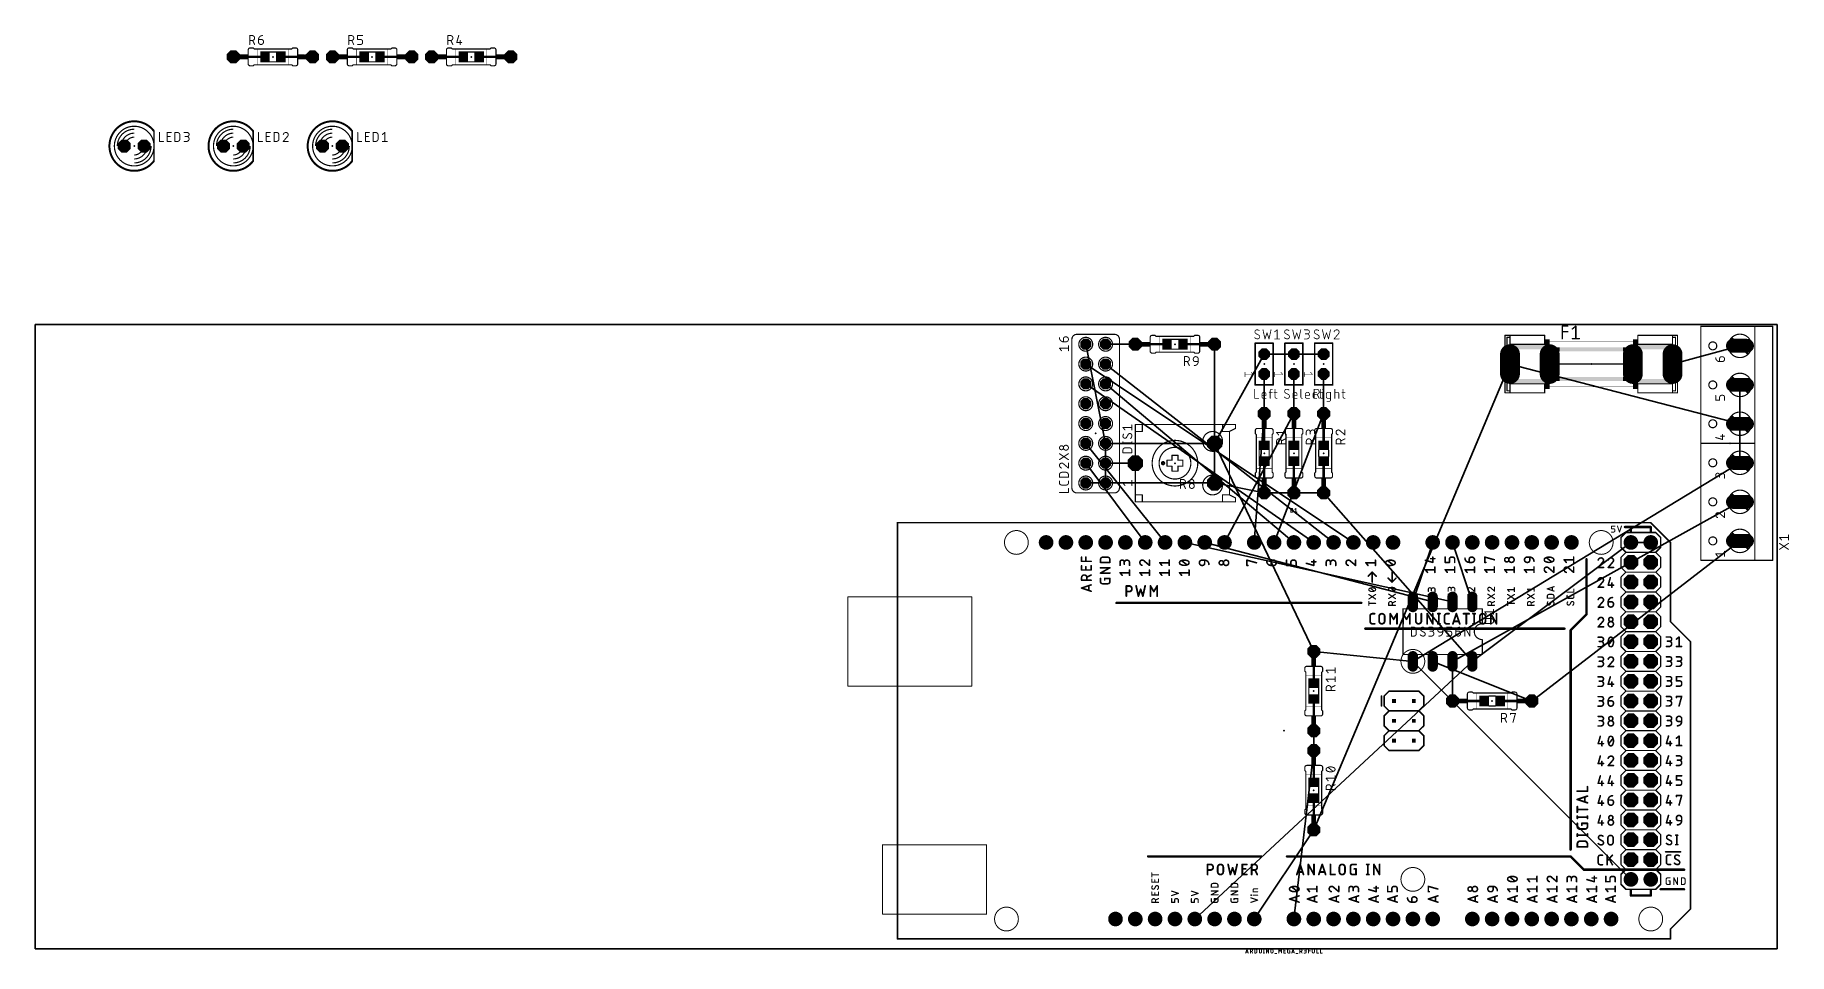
# Model space of a CAD drawing. Extents: x -123 to 102, y -1 to 117.
import ezdxf

# ---------------------------------------------------------------- set-up
doc = ezdxf.new("R2010")
doc.units = 0
for name, color, linetype in [('1', 12, 'CONTINUOUS'), ('17', 110, 'CONTINUOUS'), ('19', 53, 'CONTINUOUS'), ('20', 31, 'CONTINUOUS'), ('21', 253, 'CONTINUOUS'), ('22', 253, 'CONTINUOUS'), ('23', 53, 'CONTINUOUS'), ('25', 253, 'CONTINUOUS'), ('27', 253, 'CONTINUOUS'), ('39', 12, 'CONTINUOUS'), ('51', 253, 'CONTINUOUS'), ('52', 253, 'CONTINUOUS')]:
    doc.layers.add(name, color=color, linetype=linetype)

# ---------------------------------------------------------------- blocks, each defined once
blk = doc.blocks.new('RECT')
blk.add_solid([(-0.5, -0.5), (0.5, -0.5), (-0.5, 0.5), (0.5, 0.5)])
blk = doc.blocks.new('ROUNDP')
at = {"const_width": 0.5}
blk.add_lwpolyline([(0, -0.25, 1), (0, 0.25, 1), (0, -0.25)], format="xyb", dxfattribs=at)
blk = doc.blocks.new('OCTAGONP')
at = {"const_width": 0.5}
blk.add_lwpolyline([(-0.25, -0.1036), (-0.25, 0.1036), (-0.1036, 0.25), (0.1036, 0.25), (0.25, 0.1036), (0.25, -0.1036), (0.1036, -0.25), (-0.1036, -0.25), (-0.25, -0.1036), (-0.25, 0.1036)], dxfattribs=at)
blk = doc.blocks.new('LONGP100')
at = {"const_width": 1}
blk.add_lwpolyline([(-0.5, 0), (0.5, 0)], dxfattribs=at)
at = {"const_width": 0.5}
for points in [[(-0.5, 0.25, 1), (-0.5, -0.25)], [(0.5, -0.25, 1), (0.5, 0.25)]]:
    blk.add_lwpolyline(points, format="xyb", dxfattribs=at)

msp = doc.modelspace()

# ---------------------------------------------------------------- linework, layer by layer
at = {"layer": '1', "const_width": 0.3048}
for points in [[(-97.21, 114.3), (-93.81, 114.3)], [(-91.71, 114.3), (-87.61, 114.3)], [(-84.51, 114.3), (-81.11, 114.3)], [(-79.01, 114.3), (-74.91, 114.3)], [(-71.81, 114.3), (-68.41, 114.3)], [(-66.31, 114.3), (-62.21, 114.3)], [(21.86, 77.47), (17.76, 77.47)], [(27.36, 77.47), (23.96, 77.47)], [(34.29, 68), (34.29, 64.6)], [(38.1, 68), (38.1, 64.6)], [(41.91, 68), (41.91, 64.6)], [(34.29, 62.5), (34.29, 58.4)], [(38.1, 62.5), (38.1, 58.4)], [(41.91, 62.5), (41.91, 58.4)], [(40.64, 37.52), (40.64, 34.12)], [(40.64, 32.02), (40.64, 27.92)], [(62.5, 31.75), (58.4, 31.75)], [(68, 31.75), (64.6, 31.75)], [(40.64, 24.82), (40.64, 21.42)], [(40.64, 19.32), (40.64, 15.22)]]:
    msp.add_lwpolyline(points, dxfattribs=at)
at = {"layer": '1', "const_width": 0.1524}
for points in [[(-97.21, 114.3762, 1), (-97.21, 114.2238)], [(-93.81, 114.2238, 1), (-93.81, 114.3762)], [(-91.71, 114.3762, 1), (-91.71, 114.2238)], [(-87.61, 114.2238, 1), (-87.61, 114.3762)], [(-84.51, 114.3762, 1), (-84.51, 114.2238)], [(-81.11, 114.2238, 1), (-81.11, 114.3762)], [(-79.01, 114.3762, 1), (-79.01, 114.2238)], [(-74.91, 114.2238, 1), (-74.91, 114.3762)], [(-71.81, 114.3762, 1), (-71.81, 114.2238)], [(-68.41, 114.2238, 1), (-68.41, 114.3762)], [(-66.31, 114.3762, 1), (-66.31, 114.2238)], [(-62.21, 114.2238, 1), (-62.21, 114.3762)], [(17.76, 77.5462, 1), (17.76, 77.3938)], [(21.86, 77.3938, 1), (21.86, 77.5462)], [(23.96, 77.5462, 1), (23.96, 77.3938)], [(27.36, 77.3938, 1), (27.36, 77.5462)], [(34.3662, 68, 1), (34.2138, 68)], [(38.1762, 68, 1), (38.0238, 68)], [(41.9862, 68, 1), (41.8338, 68)], [(34.2138, 64.6, 1), (34.3662, 64.6)], [(38.0238, 64.6, 1), (38.1762, 64.6)], [(41.8338, 64.6, 1), (41.9862, 64.6)], [(34.3662, 62.5, 1), (34.2138, 62.5)], [(38.1762, 62.5, 1), (38.0238, 62.5)], [(41.9862, 62.5, 1), (41.8338, 62.5)], [(34.2138, 58.4, 1), (34.3662, 58.4)], [(38.0238, 58.4, 1), (38.1762, 58.4)], [(41.8338, 58.4, 1), (41.9862, 58.4)], [(40.7162, 37.52, 1), (40.5638, 37.52)], [(40.5638, 34.12, 1), (40.7162, 34.12)], [(40.7162, 32.02, 1), (40.5638, 32.02)], [(58.4, 31.8262, 1), (58.4, 31.6738)], [(62.5, 31.6738, 1), (62.5, 31.8262)], [(64.6, 31.8262, 1), (64.6, 31.6738)], [(68, 31.6738, 1), (68, 31.8262)], [(40.5638, 27.92, 1), (40.7162, 27.92)], [(40.7162, 24.82, 1), (40.5638, 24.82)], [(40.5638, 21.42, 1), (40.7162, 21.42)], [(40.7162, 19.32, 1), (40.5638, 19.32)], [(40.5638, 15.22, 1), (40.7162, 15.22)]]:
    msp.add_lwpolyline(points, format="xyb", dxfattribs=at)
at = {"layer": '19'}
for p, q in [((11.43, 77.47), (13.97, 64.77)), ((13.97, 77.47), (17.78, 77.47)), ((27.94, 77.47), (27.94, 59.69)), ((86.614, 74.93), (95.25, 77.27)), ((11.43, 74.93), (45.72, 52.07)), ((13.97, 74.93), (43.18, 52.07)), ((34.29, 76.2), (27.94, 64.77)), ((38.1, 76.2), (34.29, 76.2)), ((41.91, 76.2), (38.1, 76.2)), ((40.64, 15.24), (65.786, 74.93)), ((65.786, 74.93), (95.25, 67.27)), ((11.43, 72.39), (40.64, 52.07)), ((13.97, 72.39), (38.1, 52.07)), ((34.29, 68.58), (34.29, 73.66)), ((38.1, 68.58), (38.1, 73.66)), ((41.91, 68.58), (41.91, 73.66)), ((95.25, 62.27), (95.25, 72.27)), ((29.21, 52.07), (38.1, 68.58)), ((33.02, 52.07), (34.29, 68.58)), ((35.56, 52.07), (41.91, 68.58)), ((21.59, 52.07), (11.43, 64.77)), ((13.97, 64.77), (27.94, 64.77)), ((13.97, 59.69), (13.97, 64.77)), ((27.94, 64.77), (40.64, 38.1)), ((19.05, 52.07), (11.43, 62.23)), ((13.97, 62.23), (17.78, 62.23)), ((53.34, 36.83), (95.25, 62.27)), ((11.43, 59.69), (27.94, 59.69)), ((27.94, 59.69), (34.29, 58.42)), ((34.29, 58.42), (38.1, 58.42)), ((38.1, 58.42), (41.91, 58.42)), ((41.91, 58.42), (60.96, 36.83)), ((58.42, 36.83), (95.25, 57.27)), ((24.13, 52.07), (58.42, 44.45)), ((26.67, 52.07), (55.88, 44.45)), ((53.34, 44.45), (55.88, 52.07)), ((60.96, 44.45), (58.42, 52.07)), ((60.96, 36.83), (81.28, 52.07)), ((68.58, 31.75), (95.25, 52.27)), ((81.28, 52.07), (83.82, 52.07)), ((25.4, 3.81), (60.96, 36.83)), ((40.64, 38.1), (53.34, 36.83)), ((81.28, 8.89), (53.34, 36.83)), ((55.88, 36.83), (68.58, 31.75)), ((58.42, 31.75), (58.42, 36.83)), ((40.64, 25.4), (40.64, 27.94)), ((38.1, 3.81), (40.64, 25.4)), ((33.02, 3.81), (40.64, 15.24))]:
    msp.add_line(p, q, dxfattribs=at)
at = {"layer": '20'}
for p, q in [((100, 80), (-123.19, 80)), ((-123.19, 80), (-123.19, 0)), ((100, 0), (100, 80)), ((-123.19, 0), (100, 0))]:
    msp.add_line(p, q, dxfattribs=at)
at = {"layer": '21'}
for points, const_width in [([(-95.631, 115.443, 0.4142), (-95.885, 115.189)], 0.1524), ([(-95.8469, 115.189, 1), (-95.9231, 115.189)], 0.0762), ([(-95.9231, 115.189, 1), (-95.8469, 115.189)], 0.0762), ([(-95.631, 115.4811, 1), (-95.631, 115.4049)], 0.0762), ([(-95.631, 115.4049, 1), (-95.631, 115.4811)], 0.0762), ([(-95.2231, 115.4699, 1), (-95.2769, 115.4161)], 0.0762), ([(-95.25, 115.4049, 1), (-95.25, 115.4811)], 0.0762), ([(-95.123, 115.3541, 1), (-95.123, 115.2779)], 0.0762), ([(-95.1499, 115.2891, 1), (-95.0961, 115.3429)], 0.0762), ([(-90.3239, 115.3429, 1), (-90.2701, 115.2891)], 0.0762), ([(-90.297, 115.2779, 1), (-90.297, 115.3541)], 0.0762), ([(-90.17, 115.4811, 1), (-90.17, 115.4049)], 0.0762), ([(-90.1431, 115.4161, 1), (-90.1969, 115.4699)], 0.0762), ([(-89.535, 115.189, 0.4142), (-89.789, 115.443)], 0.1524), ([(-89.789, 115.4811, 1), (-89.789, 115.4049)], 0.0762), ([(-89.789, 115.4049, 1), (-89.789, 115.4811)], 0.0762), ([(-89.4969, 115.189, 1), (-89.5731, 115.189)], 0.0762), ([(-89.5731, 115.189, 1), (-89.4969, 115.189)], 0.0762), ([(-82.931, 115.443, 0.4142), (-83.185, 115.189)], 0.1524), ([(-83.1469, 115.189, 1), (-83.2231, 115.189)], 0.0762), ([(-83.2231, 115.189, 1), (-83.1469, 115.189)], 0.0762), ([(-82.931, 115.4811, 1), (-82.931, 115.4049)], 0.0762), ([(-82.931, 115.4049, 1), (-82.931, 115.4811)], 0.0762), ([(-82.5231, 115.4699, 1), (-82.5769, 115.4161)], 0.0762), ([(-82.55, 115.4049, 1), (-82.55, 115.4811)], 0.0762), ([(-82.423, 115.3541, 1), (-82.423, 115.2779)], 0.0762), ([(-82.4499, 115.2891, 1), (-82.3961, 115.3429)], 0.0762), ([(-77.6239, 115.3429, 1), (-77.5701, 115.2891)], 0.0762), ([(-77.597, 115.2779, 1), (-77.597, 115.3541)], 0.0762), ([(-77.47, 115.4811, 1), (-77.47, 115.4049)], 0.0762), ([(-77.4431, 115.4161, 1), (-77.4969, 115.4699)], 0.0762), ([(-76.835, 115.189, 0.4142), (-77.089, 115.443)], 0.1524), ([(-77.089, 115.4811, 1), (-77.089, 115.4049)], 0.0762), ([(-77.089, 115.4049, 1), (-77.089, 115.4811)], 0.0762), ([(-76.7969, 115.189, 1), (-76.8731, 115.189)], 0.0762), ([(-76.8731, 115.189, 1), (-76.7969, 115.189)], 0.0762), ([(-70.231, 115.443, 0.4142), (-70.485, 115.189)], 0.1524), ([(-70.4469, 115.189, 1), (-70.5231, 115.189)], 0.0762), ([(-70.5231, 115.189, 1), (-70.4469, 115.189)], 0.0762), ([(-70.231, 115.4811, 1), (-70.231, 115.4049)], 0.0762), ([(-70.231, 115.4049, 1), (-70.231, 115.4811)], 0.0762), ([(-69.8231, 115.4699, 1), (-69.8769, 115.4161)], 0.0762), ([(-69.85, 115.4049, 1), (-69.85, 115.4811)], 0.0762), ([(-69.723, 115.3541, 1), (-69.723, 115.2779)], 0.0762), ([(-69.7499, 115.2891, 1), (-69.6961, 115.3429)], 0.0762), ([(-64.9239, 115.3429, 1), (-64.8701, 115.2891)], 0.0762), ([(-64.897, 115.2779, 1), (-64.897, 115.3541)], 0.0762), ([(-64.77, 115.4811, 1), (-64.77, 115.4049)], 0.0762), ([(-64.7431, 115.4161, 1), (-64.7969, 115.4699)], 0.0762), ([(-64.135, 115.189, 0.4142), (-64.389, 115.443)], 0.1524), ([(-64.389, 115.4811, 1), (-64.389, 115.4049)], 0.0762), ([(-64.389, 115.4049, 1), (-64.389, 115.4811)], 0.0762), ([(-64.0969, 115.189, 1), (-64.1731, 115.189)], 0.0762), ([(-64.1731, 115.189, 1), (-64.0969, 115.189)], 0.0762), ([(-95.885, 113.411, 0.4142), (-95.631, 113.157)], 0.1524), ([(-95.8469, 113.411, 1), (-95.9231, 113.411)], 0.0762), ([(-95.9231, 113.411, 1), (-95.8469, 113.411)], 0.0762), ([(-95.631, 113.1951, 1), (-95.631, 113.1189)], 0.0762), ([(-95.631, 113.1189, 1), (-95.631, 113.1951)], 0.0762), ([(-95.2769, 113.1839, 1), (-95.2231, 113.1301)], 0.0762), ([(-95.25, 113.1189, 1), (-95.25, 113.1951)], 0.0762), ([(-95.123, 113.3221, 1), (-95.123, 113.2459)], 0.0762), ([(-95.0961, 113.2571, 1), (-95.1499, 113.3109)], 0.0762), ([(-90.2701, 113.3109, 1), (-90.3239, 113.2571)], 0.0762), ([(-90.297, 113.2459, 1), (-90.297, 113.3221)], 0.0762), ([(-90.17, 113.1951, 1), (-90.17, 113.1189)], 0.0762), ([(-90.1969, 113.1301, 1), (-90.1431, 113.1839)], 0.0762), ([(-89.789, 113.157, 0.4142), (-89.535, 113.411)], 0.1524), ([(-89.789, 113.1951, 1), (-89.789, 113.1189)], 0.0762), ([(-89.789, 113.1189, 1), (-89.789, 113.1951)], 0.0762), ([(-89.4969, 113.411, 1), (-89.5731, 113.411)], 0.0762), ([(-89.5731, 113.411, 1), (-89.4969, 113.411)], 0.0762), ([(-83.185, 113.411, 0.4142), (-82.931, 113.157)], 0.1524), ([(-83.1469, 113.411, 1), (-83.2231, 113.411)], 0.0762), ([(-83.2231, 113.411, 1), (-83.1469, 113.411)], 0.0762), ([(-82.931, 113.1951, 1), (-82.931, 113.1189)], 0.0762), ([(-82.931, 113.1189, 1), (-82.931, 113.1951)], 0.0762), ([(-82.5769, 113.1839, 1), (-82.5231, 113.1301)], 0.0762), ([(-82.55, 113.1189, 1), (-82.55, 113.1951)], 0.0762), ([(-82.423, 113.3221, 1), (-82.423, 113.2459)], 0.0762), ([(-82.3961, 113.2571, 1), (-82.4499, 113.3109)], 0.0762), ([(-77.5701, 113.3109, 1), (-77.6239, 113.2571)], 0.0762), ([(-77.597, 113.2459, 1), (-77.597, 113.3221)], 0.0762), ([(-77.47, 113.1951, 1), (-77.47, 113.1189)], 0.0762), ([(-77.4969, 113.1301, 1), (-77.4431, 113.1839)], 0.0762), ([(-77.089, 113.157, 0.4142), (-76.835, 113.411)], 0.1524), ([(-77.089, 113.1951, 1), (-77.089, 113.1189)], 0.0762), ([(-77.089, 113.1189, 1), (-77.089, 113.1951)], 0.0762), ([(-76.7969, 113.411, 1), (-76.8731, 113.411)], 0.0762), ([(-76.8731, 113.411, 1), (-76.7969, 113.411)], 0.0762), ([(-70.485, 113.411, 0.4142), (-70.231, 113.157)], 0.1524), ([(-70.4469, 113.411, 1), (-70.5231, 113.411)], 0.0762), ([(-70.5231, 113.411, 1), (-70.4469, 113.411)], 0.0762), ([(-70.231, 113.1951, 1), (-70.231, 113.1189)], 0.0762), ([(-70.231, 113.1189, 1), (-70.231, 113.1951)], 0.0762), ([(-69.8769, 113.1839, 1), (-69.8231, 113.1301)], 0.0762), ([(-69.85, 113.1189, 1), (-69.85, 113.1951)], 0.0762), ([(-69.723, 113.3221, 1), (-69.723, 113.2459)], 0.0762), ([(-69.6961, 113.2571, 1), (-69.7499, 113.3109)], 0.0762), ([(-64.8701, 113.3109, 1), (-64.9239, 113.2571)], 0.0762), ([(-64.897, 113.2459, 1), (-64.897, 113.3221)], 0.0762), ([(-64.77, 113.1951, 1), (-64.77, 113.1189)], 0.0762), ([(-64.7969, 113.1301, 1), (-64.7431, 113.1839)], 0.0762), ([(-64.389, 113.157, 0.4142), (-64.135, 113.411)], 0.1524), ([(-64.389, 113.1951, 1), (-64.389, 113.1189)], 0.0762), ([(-64.389, 113.1189, 1), (-64.389, 113.1951)], 0.0762), ([(-64.0969, 113.411, 1), (-64.1731, 113.411)], 0.0762), ([(-64.1731, 113.411, 1), (-64.0969, 113.411)], 0.0762), ([(-107.95, 104.775, 3), (-107.95, 100.965)], 0.254), ([(-95.25, 104.775, 3), (-95.25, 100.965)], 0.254), ([(-82.55, 104.775, 3), (-82.55, 100.965)], 0.254), ([(-110.49, 100.33, 1), (-110.49, 105.41, 1), (-110.49, 100.33)], 0.1524), ([(-107.8992, 104.775, 1), (-108.0008, 104.775)], 0.1016), ([(-97.79, 100.33, 1), (-97.79, 105.41, 1), (-97.79, 100.33)], 0.1524), ([(-95.1992, 104.775, 1), (-95.3008, 104.775)], 0.1016), ([(-85.09, 100.33, 1), (-85.09, 105.41, 1), (-85.09, 100.33)], 0.1524), ([(-82.4992, 104.775, 1), (-82.6008, 104.775)], 0.1016), ([(-108.0008, 100.965, 1), (-107.8992, 100.965)], 0.1016), ([(-95.3008, 100.965, 1), (-95.1992, 100.965)], 0.1016), ([(-82.6008, 100.965, 1), (-82.4992, 100.965)], 0.1016), ([(19.939, 78.613, 0.4142), (19.685, 78.359)], 0.1524), ([(19.939, 78.6511, 1), (19.939, 78.5749)], 0.0762), ([(19.939, 78.5749, 1), (19.939, 78.6511)], 0.0762), ([(20.3469, 78.6399, 1), (20.2931, 78.5861)], 0.0762), ([(20.32, 78.5749, 1), (20.32, 78.6511)], 0.0762), ([(25.4, 78.6511, 1), (25.4, 78.5749)], 0.0762), ([(25.4269, 78.5861, 1), (25.3731, 78.6399)], 0.0762), ([(26.035, 78.359, 0.4142), (25.781, 78.613)], 0.1524), ([(25.781, 78.6511, 1), (25.781, 78.5749)], 0.0762), ([(25.781, 78.5749, 1), (25.781, 78.6511)], 0.0762), ([(65.151, 78.6511, 1), (65.151, 78.5749)], 0.0762), ([(65.1891, 78.613, 1), (65.1129, 78.613)], 0.0762), ([(65.786, 78.6511, 1), (65.786, 78.5749)], 0.0762), ([(65.8241, 78.613, 1), (65.7479, 78.613)], 0.0762), ([(65.786, 78.5749, 1), (65.786, 78.6511)], 0.0762), ([(70.2691, 78.613, 1), (70.1929, 78.613)], 0.0762), ([(70.231, 78.5749, 1), (70.231, 78.6511)], 0.0762), ([(82.169, 78.6511, 1), (82.169, 78.5749)], 0.0762), ([(82.2071, 78.613, 1), (82.1309, 78.613)], 0.0762), ([(86.6521, 78.613, 1), (86.5759, 78.613)], 0.0762), ([(86.614, 78.6511, 1), (86.614, 78.5749)], 0.0762), ([(86.614, 78.5749, 1), (86.614, 78.6511)], 0.0762), ([(87.2871, 78.613, 1), (87.2109, 78.613)], 0.0762), ([(87.249, 78.5749, 1), (87.249, 78.6511)], 0.0762), ([(90.2841, 79.778, 1), (90.2079, 79.778)], 0.0762), ([(90.246, 79.8161, 1), (90.246, 79.7399)], 0.0762), ([(97.155, 79.8161, 1), (97.155, 79.7399)], 0.0762), ([(97.1931, 79.778, 1), (97.1169, 79.778)], 0.0762), ([(97.155, 79.7399, 1), (97.155, 79.8161)], 0.0762), ([(99.4791, 79.778, 1), (99.4029, 79.778)], 0.0762), ([(99.441, 79.7399, 1), (99.441, 79.8161)], 0.0762), ([(8.0645, 78.2955, 0.4142), (8.5725, 77.7875)], 0.127), ([(8.0893, 76.9818, 1), (8.0397, 76.9422)], 0.0635), ([(8.0645, 76.9938, 1), (8.0645, 76.9303)], 0.0635), ([(8.0963, 78.2955, 1), (8.0328, 78.2955)], 0.0635), ([(8.2937, 76.6247, 1), (8.3433, 76.6643)], 0.0635), ([(8.6043, 78.1685, 1), (8.5407, 78.1685)], 0.0635), ([(8.5407, 78.1685, 1), (8.6043, 78.1685)], 0.0635), ([(8.5407, 77.7875, 1), (8.6043, 77.7875)], 0.0635), ([(8.8265, 78.4225, 0.4142), (8.5725, 78.1685)], 0.127), ([(8.5725, 77.8193, 1), (8.5725, 77.7558)], 0.0635), ([(8.5725, 77.7558, 1), (8.5725, 77.8193)], 0.0635), ([(8.8265, 78.4543, 1), (8.8265, 78.3907)], 0.0635), ([(8.8265, 78.3907, 1), (8.8265, 78.4543)], 0.0635), ([(8.89, 78.4543, 1), (8.89, 78.3907)], 0.0635), ([(8.89, 77.7875, 1), (8.89, 78.4225)], 0.127), ([(8.89, 77.8193, 1), (8.89, 77.7558)], 0.0635), ([(8.89, 78.3907, 1), (8.89, 78.4543)], 0.0635), ([(8.89, 77.7558, 1), (8.89, 77.8193)], 0.0635), ([(9.2393, 77.2795, 1), (9.1757, 77.2795)], 0.0635), ([(9.1757, 76.6445, 1), (9.2393, 76.6445)], 0.0635), ([(9.2075, 76.9303, 1), (9.2075, 76.9938)], 0.0635), ([(19.7231, 78.359, 1), (19.6469, 78.359)], 0.0762), ([(19.6469, 78.359, 1), (19.7231, 78.359)], 0.0762), ([(19.685, 76.581, 0.4142), (19.939, 76.327)], 0.1524), ([(19.7231, 76.581, 1), (19.6469, 76.581)], 0.0762), ([(19.6469, 76.581, 1), (19.7231, 76.581)], 0.0762), ([(19.939, 76.3651, 1), (19.939, 76.2889)], 0.0762), ([(19.939, 76.2889, 1), (19.939, 76.3651)], 0.0762), ([(20.32, 76.2889, 1), (20.32, 76.3651)], 0.0762), ([(20.447, 78.5241, 1), (20.447, 78.4479)], 0.0762), ([(20.447, 76.4921, 1), (20.447, 76.4159)], 0.0762), ([(20.4201, 78.4591, 1), (20.4739, 78.5129)], 0.0762), ([(20.4739, 76.4271, 1), (20.4201, 76.4809)], 0.0762), ([(25.2461, 78.5129, 1), (25.2999, 78.4591)], 0.0762), ([(25.2999, 76.4809, 1), (25.2461, 76.4271)], 0.0762), ([(25.273, 78.4479, 1), (25.273, 78.5241)], 0.0762), ([(25.273, 76.4159, 1), (25.273, 76.4921)], 0.0762), ([(25.4, 76.3651, 1), (25.4, 76.2889)], 0.0762), ([(25.781, 76.327, 0.4142), (26.035, 76.581)], 0.1524), ([(25.781, 76.3651, 1), (25.781, 76.2889)], 0.0762), ([(25.781, 76.2889, 1), (25.781, 76.3651)], 0.0762), ([(26.0731, 78.359, 1), (25.9969, 78.359)], 0.0762), ([(25.9969, 78.359, 1), (26.0731, 78.359)], 0.0762), ([(26.0731, 76.581, 1), (25.9969, 76.581)], 0.0762), ([(25.9969, 76.581, 1), (26.0731, 76.581)], 0.0762), ([(33.1858, 77.599, 1), (33.0842, 77.599)], 0.1016), ([(33.135, 77.6498, 1), (33.135, 77.5482)], 0.1016), ([(35.4958, 77.599, 1), (35.3942, 77.599)], 0.1016), ([(35.445, 77.5482, 1), (35.445, 77.6498)], 0.1016), ([(36.9958, 77.599, 1), (36.8942, 77.599)], 0.1016), ([(36.945, 77.6498, 1), (36.945, 77.5482)], 0.1016), ([(39.3058, 77.599, 1), (39.2042, 77.599)], 0.1016), ([(39.255, 77.5482, 1), (39.255, 77.6498)], 0.1016), ([(40.8058, 77.599, 1), (40.7042, 77.599)], 0.1016), ([(40.755, 77.6498, 1), (40.755, 77.5482)], 0.1016), ([(43.1158, 77.599, 1), (43.0142, 77.599)], 0.1016), ([(43.065, 77.5482, 1), (43.065, 77.6498)], 0.1016), ([(65.1129, 76.962, 1), (65.1891, 76.962)], 0.0762), ([(65.405, 78.3971, 1), (65.405, 78.3209)], 0.0762), ([(65.4431, 78.359, 1), (65.3669, 78.359)], 0.0762), ([(65.3669, 76.962, 1), (65.4431, 76.962)], 0.0762), ([(65.8241, 78.359, 1), (65.7479, 78.359)], 0.0762), ([(65.7479, 78.359, 1), (65.8241, 78.359)], 0.0762), ([(65.786, 77.5081, 1), (65.786, 77.4319)], 0.0762), ([(65.7479, 77.47, 1), (65.8241, 77.47)], 0.0762), ([(65.786, 78.3209, 1), (65.786, 78.3971)], 0.0762), ([(70.1929, 77.47, 1), (70.2691, 77.47)], 0.0762), ([(70.231, 77.4319, 1), (70.231, 77.5081)], 0.0762), ([(70.866, 77.8637, 1), (70.866, 77.8383)], 0.0254), ([(81.534, 77.8383, 1), (81.534, 77.8637)], 0.0254), ([(82.169, 77.5081, 1), (82.169, 77.4319)], 0.0762), ([(82.1309, 77.47, 1), (82.2071, 77.47)], 0.0762), ([(86.614, 78.3971, 1), (86.614, 78.3209)], 0.0762), ([(86.6521, 78.359, 1), (86.5759, 78.359)], 0.0762), ([(86.5759, 78.359, 1), (86.6521, 78.359)], 0.0762), ([(86.5759, 77.47, 1), (86.6521, 77.47)], 0.0762), ([(86.614, 77.4319, 1), (86.614, 77.5081)], 0.0762), ([(87.0331, 78.359, 1), (86.9569, 78.359)], 0.0762), ([(86.9569, 76.962, 1), (87.0331, 76.962)], 0.0762), ([(86.995, 78.3209, 1), (86.995, 78.3971)], 0.0762), ([(87.2109, 76.962, 1), (87.2871, 76.962)], 0.0762), ([(91.7702, 76.7556, 1), (91.7702, 77.7716, 1), (91.7702, 76.7556)], 0.1524), ([(97.1169, 78.178, 1), (97.1931, 78.178)], 0.0762), ([(97.1931, 76.4, 1), (97.1169, 76.4)], 0.0762), ([(20.2931, 76.3539, 1), (20.3469, 76.3001)], 0.0762), ([(25.3731, 76.3001, 1), (25.4269, 76.3539)], 0.0762), ([(72.898, 74.9681, 1), (72.898, 74.8919)], 0.0762), ([(79.502, 74.8919, 1), (79.502, 74.9681)], 0.0762), ([(31.8492, 73.8799, 1), (31.8111, 73.8799)], 0.0381), ([(31.8301, 73.6146, 1), (31.8301, 73.5765)], 0.0381), ([(31.8111, 73.3111, 1), (31.8492, 73.3111)], 0.0381), ([(32.6413, 73.8918, 1), (32.6115, 73.868)], 0.0381), ([(32.839, 73.5836, 1), (32.8688, 73.6074)], 0.0381), ([(32.8539, 73.5765, 1), (32.8539, 73.6146)], 0.0381), ([(33.135, 72.3118, 1), (33.135, 72.2102)], 0.1016), ([(33.0842, 72.261, 1), (33.1858, 72.261)], 0.1016), ([(35.3942, 72.261, 1), (35.4958, 72.261)], 0.1016), ([(35.445, 72.2102, 1), (35.445, 72.3118)], 0.1016), ([(35.6592, 73.8799, 1), (35.6211, 73.8799)], 0.0381), ([(35.6401, 73.6146, 1), (35.6401, 73.5765)], 0.0381), ([(35.6211, 73.3111, 1), (35.6592, 73.3111)], 0.0381), ([(36.4513, 73.8918, 1), (36.4215, 73.868)], 0.0381), ([(36.649, 73.5836, 1), (36.6788, 73.6074)], 0.0381), ([(36.6639, 73.5765, 1), (36.6639, 73.6146)], 0.0381), ([(36.945, 72.3118, 1), (36.945, 72.2102)], 0.1016), ([(36.8942, 72.261, 1), (36.9958, 72.261)], 0.1016), ([(39.2042, 72.261, 1), (39.3058, 72.261)], 0.1016), ([(39.255, 72.2102, 1), (39.255, 72.3118)], 0.1016), ([(39.4691, 73.8799, 1), (39.431, 73.8799)], 0.0381), ([(39.431, 73.3111, 1), (39.4691, 73.3111)], 0.0381), ([(39.4501, 73.6146, 1), (39.4501, 73.5765)], 0.0381), ([(40.2613, 73.8918, 1), (40.2315, 73.868)], 0.0381), ([(40.459, 73.5836, 1), (40.4888, 73.6074)], 0.0381), ([(40.4739, 73.5765, 1), (40.4739, 73.6146)], 0.0381), ([(40.755, 72.3118, 1), (40.755, 72.2102)], 0.1016), ([(40.7042, 72.261, 1), (40.8058, 72.261)], 0.1016), ([(43.0142, 72.261, 1), (43.1158, 72.261)], 0.1016), ([(43.065, 72.2102, 1), (43.065, 72.3118)], 0.1016), ([(65.1891, 72.898, 1), (65.1129, 72.898)], 0.0762), ([(65.4431, 72.898, 1), (65.3669, 72.898)], 0.0762), ([(65.786, 72.4281, 1), (65.786, 72.3519)], 0.0762), ([(65.8241, 72.39, 1), (65.7479, 72.39)], 0.0762), ([(70.2691, 72.39, 1), (70.1929, 72.39)], 0.0762), ([(70.231, 72.3519, 1), (70.231, 72.4281)], 0.0762), ([(70.866, 72.0217, 1), (70.866, 71.9963)], 0.0254), ([(81.534, 71.9963, 1), (81.534, 72.0217)], 0.0254), ([(82.169, 72.4281, 1), (82.169, 72.3519)], 0.0762), ([(82.2071, 72.39, 1), (82.1309, 72.39)], 0.0762), ([(86.6521, 72.39, 1), (86.5759, 72.39)], 0.0762), ([(86.614, 72.3519, 1), (86.614, 72.4281)], 0.0762), ([(87.0331, 72.898, 1), (86.9569, 72.898)], 0.0762), ([(87.2871, 72.898, 1), (87.2109, 72.898)], 0.0762), ([(91.7702, 71.7518, 1), (91.7702, 72.7678, 1), (91.7702, 71.7518)], 0.1524), ([(97.1169, 73.174, 1), (97.1931, 73.174)], 0.0762), ([(65.151, 71.2851, 1), (65.151, 71.2089)], 0.0762), ([(65.1129, 71.247, 1), (65.1891, 71.247)], 0.0762), ([(65.405, 71.5391, 1), (65.405, 71.4629)], 0.0762), ([(65.3669, 71.501, 1), (65.4431, 71.501)], 0.0762), ([(65.8241, 71.501, 1), (65.7479, 71.501)], 0.0762), ([(65.7479, 71.501, 1), (65.8241, 71.501)], 0.0762), ([(65.786, 71.2851, 1), (65.786, 71.2089)], 0.0762), ([(65.7479, 71.247, 1), (65.8241, 71.247)], 0.0762), ([(65.786, 71.4629, 1), (65.786, 71.5391)], 0.0762), ([(65.786, 71.2089, 1), (65.786, 71.2851)], 0.0762), ([(70.1929, 71.247, 1), (70.2691, 71.247)], 0.0762), ([(70.231, 71.2089, 1), (70.231, 71.2851)], 0.0762), ([(82.169, 71.2851, 1), (82.169, 71.2089)], 0.0762), ([(82.1309, 71.247, 1), (82.2071, 71.247)], 0.0762), ([(86.6521, 71.501, 1), (86.5759, 71.501)], 0.0762), ([(86.614, 71.5391, 1), (86.614, 71.4629)], 0.0762), ([(86.5759, 71.501, 1), (86.6521, 71.501)], 0.0762), ([(86.614, 71.2851, 1), (86.614, 71.2089)], 0.0762), ([(86.5759, 71.247, 1), (86.6521, 71.247)], 0.0762), ([(86.614, 71.2089, 1), (86.614, 71.2851)], 0.0762), ([(86.9569, 71.501, 1), (87.0331, 71.501)], 0.0762), ([(86.995, 71.4629, 1), (86.995, 71.5391)], 0.0762), ([(87.2109, 71.247, 1), (87.2871, 71.247)], 0.0762), ([(87.249, 71.2089, 1), (87.249, 71.2851)], 0.0762), ([(97.1931, 71.396, 1), (97.1169, 71.396)], 0.0762), ([(91.7702, 66.7734, 1), (91.7702, 67.7894, 1), (91.7702, 66.7734)], 0.1524), ([(97.1169, 68.17, 1), (97.1931, 68.17)], 0.0762), ([(17.8181, 67.183, 1), (17.7419, 67.183)], 0.0762), ([(17.78, 67.2211, 1), (17.78, 67.1449)], 0.0762), ([(17.78, 66.3321, 1), (17.78, 66.2559)], 0.0762), ([(17.8181, 66.294, 1), (17.7419, 66.294)], 0.0762), ([(17.7419, 66.294, 1), (17.8181, 66.294)], 0.0762), ([(18.7071, 67.183, 1), (18.6309, 67.183)], 0.0762), ([(18.669, 67.2211, 1), (18.669, 67.1449)], 0.0762), ([(18.6309, 66.294, 1), (18.7071, 66.294)], 0.0762), ([(18.669, 67.1449, 1), (18.669, 67.2211)], 0.0762), ([(18.669, 66.2559, 1), (18.669, 66.3321)], 0.0762), ([(22.86, 59.309, 1), (22.86, 65.151, 1), (22.86, 59.309)], 0.1524), ([(28.9941, 67.183, 1), (28.9179, 67.183)], 0.0762), ([(28.956, 67.2211, 1), (28.956, 67.1449)], 0.0762), ([(28.956, 66.3321, 1), (28.956, 66.2559)], 0.0762), ([(28.9179, 66.294, 1), (28.9941, 66.294)], 0.0762), ([(28.956, 67.1449, 1), (28.956, 67.2211)], 0.0762), ([(29.8831, 66.294, 1), (29.8069, 66.294)], 0.0762), ([(29.828, 66.3281, 1), (29.862, 66.2599)], 0.0762), ([(29.845, 66.2559, 1), (29.845, 66.3321)], 0.0762), ([(30.6451, 67.183, 1), (30.5689, 67.183)], 0.0762), ([(30.5689, 66.675, 1), (30.6451, 66.675)], 0.0762), ([(30.624, 66.6409, 1), (30.59, 66.7091)], 0.0762), ([(30.607, 67.1449, 1), (30.607, 67.2211)], 0.0762), ([(33.401, 66.675, 0.4142), (33.147, 66.421)], 0.1524), ([(33.1851, 66.421, 1), (33.1089, 66.421)], 0.0762), ([(33.1089, 66.421, 1), (33.1851, 66.421)], 0.0762), ([(33.1089, 66.04, 1), (33.1851, 66.04)], 0.0762), ([(33.1739, 66.0669, 1), (33.1201, 66.0131)], 0.0762), ([(33.3121, 65.913, 1), (33.2359, 65.913)], 0.0762), ([(33.2471, 65.8861, 1), (33.3009, 65.9399)], 0.0762), ([(33.401, 66.7131, 1), (33.401, 66.6369)], 0.0762), ([(33.401, 66.6369, 1), (33.401, 66.7131)], 0.0762), ([(35.433, 66.421, 0.4142), (35.179, 66.675)], 0.1524), ([(35.179, 66.7131, 1), (35.179, 66.6369)], 0.0762), ([(35.179, 66.6369, 1), (35.179, 66.7131)], 0.0762), ([(35.3441, 65.913, 1), (35.2679, 65.913)], 0.0762), ([(35.2791, 65.9399, 1), (35.3329, 65.8861)], 0.0762), ([(35.4711, 66.421, 1), (35.3949, 66.421)], 0.0762), ([(35.3949, 66.421, 1), (35.4711, 66.421)], 0.0762), ([(35.3949, 66.04, 1), (35.4711, 66.04)], 0.0762), ([(35.4599, 66.0131, 1), (35.4061, 66.0669)], 0.0762), ([(37.211, 66.675, 0.4142), (36.957, 66.421)], 0.1524), ([(36.9951, 66.421, 1), (36.9189, 66.421)], 0.0762), ([(36.9189, 66.421, 1), (36.9951, 66.421)], 0.0762), ([(36.9189, 66.04, 1), (36.9951, 66.04)], 0.0762), ([(36.9839, 66.0669, 1), (36.9301, 66.0131)], 0.0762), ([(37.1221, 65.913, 1), (37.0459, 65.913)], 0.0762), ([(37.0571, 65.8861, 1), (37.1109, 65.9399)], 0.0762), ([(37.211, 66.7131, 1), (37.211, 66.6369)], 0.0762), ([(37.211, 66.6369, 1), (37.211, 66.7131)], 0.0762), ([(39.243, 66.421, 0.4142), (38.989, 66.675)], 0.1524), ([(38.989, 66.7131, 1), (38.989, 66.6369)], 0.0762), ([(38.989, 66.6369, 1), (38.989, 66.7131)], 0.0762), ([(39.1541, 65.913, 1), (39.0779, 65.913)], 0.0762), ([(39.0891, 65.9399, 1), (39.1429, 65.8861)], 0.0762), ([(39.2811, 66.421, 1), (39.2049, 66.421)], 0.0762), ([(39.2049, 66.421, 1), (39.2811, 66.421)], 0.0762), ([(39.2049, 66.04, 1), (39.2811, 66.04)], 0.0762), ([(39.2699, 66.0131, 1), (39.2161, 66.0669)], 0.0762), ([(41.021, 66.675, 0.4142), (40.767, 66.421)], 0.1524), ([(40.8051, 66.421, 1), (40.7289, 66.421)], 0.0762), ([(40.7289, 66.421, 1), (40.8051, 66.421)], 0.0762), ([(40.7289, 66.04, 1), (40.8051, 66.04)], 0.0762), ([(40.7939, 66.0669, 1), (40.7401, 66.0131)], 0.0762), ([(40.9321, 65.913, 1), (40.8559, 65.913)], 0.0762), ([(40.8671, 65.8861, 1), (40.9209, 65.9399)], 0.0762), ([(41.021, 66.7131, 1), (41.021, 66.6369)], 0.0762), ([(41.021, 66.6369, 1), (41.021, 66.7131)], 0.0762), ([(43.053, 66.421, 0.4142), (42.799, 66.675)], 0.1524), ([(42.799, 66.7131, 1), (42.799, 66.6369)], 0.0762), ([(42.799, 66.6369, 1), (42.799, 66.7131)], 0.0762), ([(42.9641, 65.913, 1), (42.8879, 65.913)], 0.0762), ([(42.8991, 65.9399, 1), (42.9529, 65.8861)], 0.0762), ([(43.0911, 66.421, 1), (43.0149, 66.421)], 0.0762), ([(43.0149, 66.421, 1), (43.0911, 66.421)], 0.0762), ([(43.0149, 66.04, 1), (43.0911, 66.04)], 0.0762), ([(43.0799, 66.0131, 1), (43.0261, 66.0669)], 0.0762), ([(97.1931, 66.392, 1), (97.1169, 66.392)], 0.0762), ([(17.7419, 63.754, 1), (17.8181, 63.754)], 0.0762), ([(22.86, 60.198, 1), (22.86, 64.262, 1), (22.86, 60.198)], 0.1524), ([(22.5171, 63.246, 1), (22.4409, 63.246)], 0.0762), ([(22.479, 63.2841, 1), (22.479, 63.2079)], 0.0762), ([(23.2791, 63.246, 1), (23.2029, 63.246)], 0.0762), ([(23.241, 63.2079, 1), (23.241, 63.2841)], 0.0762), ([(90.246, 64.8051, 1), (90.246, 64.7289)], 0.0762), ([(90.2841, 64.767, 1), (90.2079, 64.767)], 0.0762), ([(90.2079, 64.767, 1), (90.2841, 64.767)], 0.0762), ([(97.1931, 64.767, 1), (97.1169, 64.767)], 0.0762), ([(97.1169, 64.767, 1), (97.1931, 64.767)], 0.0762), ([(97.1169, 63.167, 1), (97.1931, 63.167)], 0.0762), ([(97.155, 64.7289, 1), (97.155, 64.8051)], 0.0762), ([(17.8181, 60.706, 1), (17.7419, 60.706)], 0.0762), ([(21.336, 62.103, 1), (21.336, 62.357, 1), (21.336, 62.103)], 0.3048), ([(21.8821, 62.611, 1), (21.8059, 62.611)], 0.0762), ([(21.844, 62.6491, 1), (21.844, 62.5729)], 0.0762), ([(21.844, 61.8871, 1), (21.844, 61.8109)], 0.0762), ([(21.8059, 61.849, 1), (21.8821, 61.849)], 0.0762), ([(22.4409, 62.611, 1), (22.5171, 62.611)], 0.0762), ([(22.5171, 61.849, 1), (22.4409, 61.849)], 0.0762), ([(22.479, 61.2521, 1), (22.479, 61.1759)], 0.0762), ([(22.4409, 61.214, 1), (22.5171, 61.214)], 0.0762), ([(22.479, 62.5729, 1), (22.479, 62.6491)], 0.0762), ([(22.479, 61.8109, 1), (22.479, 61.8871)], 0.0762), ([(23.241, 62.6491, 1), (23.241, 62.5729)], 0.0762), ([(23.2029, 62.611, 1), (23.2791, 62.611)], 0.0762), ([(23.241, 61.8871, 1), (23.241, 61.8109)], 0.0762), ([(23.2791, 61.849, 1), (23.2029, 61.849)], 0.0762), ([(23.2029, 61.214, 1), (23.2791, 61.214)], 0.0762), ([(23.241, 61.1759, 1), (23.241, 61.2521)], 0.0762), ([(23.9141, 62.611, 1), (23.8379, 62.611)], 0.0762), ([(23.8379, 61.849, 1), (23.9141, 61.849)], 0.0762), ([(23.876, 62.5729, 1), (23.876, 62.6491)], 0.0762), ([(23.876, 61.8109, 1), (23.876, 61.8871)], 0.0762), ([(33.1851, 60.96, 1), (33.1089, 60.96)], 0.0762), ([(33.1201, 60.9869, 1), (33.1739, 60.9331)], 0.0762), ([(33.2359, 61.087, 1), (33.3121, 61.087)], 0.0762), ([(33.3009, 61.0601, 1), (33.2471, 61.1139)], 0.0762), ([(35.2679, 61.087, 1), (35.3441, 61.087)], 0.0762), ([(35.3329, 61.1139, 1), (35.2791, 61.0601)], 0.0762), ([(35.4711, 60.96, 1), (35.3949, 60.96)], 0.0762), ([(35.4061, 60.9331, 1), (35.4599, 60.9869)], 0.0762), ([(36.9951, 60.96, 1), (36.9189, 60.96)], 0.0762), ([(36.9301, 60.9869, 1), (36.9839, 60.9331)], 0.0762), ([(37.0459, 61.087, 1), (37.1221, 61.087)], 0.0762), ([(37.1109, 61.0601, 1), (37.0571, 61.1139)], 0.0762), ([(39.0779, 61.087, 1), (39.1541, 61.087)], 0.0762), ([(39.1429, 61.1139, 1), (39.0891, 61.0601)], 0.0762), ([(39.2811, 60.96, 1), (39.2049, 60.96)], 0.0762), ([(39.2161, 60.9331, 1), (39.2699, 60.9869)], 0.0762), ([(40.8051, 60.96, 1), (40.7289, 60.96)], 0.0762), ([(40.7401, 60.9869, 1), (40.7939, 60.9331)], 0.0762), ([(40.8559, 61.087, 1), (40.9321, 61.087)], 0.0762), ([(40.9209, 61.0601, 1), (40.8671, 61.1139)], 0.0762), ([(42.8879, 61.087, 1), (42.9641, 61.087)], 0.0762), ([(42.9529, 61.1139, 1), (42.8991, 61.0601)], 0.0762), ([(43.0911, 60.96, 1), (43.0149, 60.96)], 0.0762), ([(43.0261, 60.9331, 1), (43.0799, 60.9869)], 0.0762), ([(91.7702, 61.7696, 1), (91.7702, 62.7856, 1), (91.7702, 61.7696)], 0.1524), ([(97.1931, 61.389, 1), (97.1169, 61.389)], 0.0762), ([(16.1925, 59.7218, 1), (16.1925, 59.6583)], 0.0635), ([(16.2173, 59.7098, 1), (16.1677, 59.6702)], 0.0635), ([(16.4217, 59.3527, 1), (16.4713, 59.3923)], 0.0635), ([(17.3672, 60.0075, 1), (17.3038, 60.0075)], 0.0635), ([(17.3038, 59.3725, 1), (17.3672, 59.3725)], 0.0635), ([(17.3355, 59.6583, 1), (17.3355, 59.7218)], 0.0635), ([(33.147, 60.579, 0.4142), (33.401, 60.325)], 0.1524), ([(33.1851, 60.579, 1), (33.1089, 60.579)], 0.0762), ([(33.1089, 60.579, 1), (33.1851, 60.579)], 0.0762), ([(33.401, 60.3631, 1), (33.401, 60.2869)], 0.0762), ([(33.401, 60.2869, 1), (33.401, 60.3631)], 0.0762), ([(35.179, 60.325, 0.4142), (35.433, 60.579)], 0.1524), ([(35.179, 60.3631, 1), (35.179, 60.2869)], 0.0762), ([(35.179, 60.2869, 1), (35.179, 60.3631)], 0.0762), ([(35.4711, 60.579, 1), (35.3949, 60.579)], 0.0762), ([(35.3949, 60.579, 1), (35.4711, 60.579)], 0.0762), ([(36.957, 60.579, 0.4142), (37.211, 60.325)], 0.1524), ([(36.9951, 60.579, 1), (36.9189, 60.579)], 0.0762), ([(36.9189, 60.579, 1), (36.9951, 60.579)], 0.0762), ([(37.211, 60.3631, 1), (37.211, 60.2869)], 0.0762), ([(37.211, 60.2869, 1), (37.211, 60.3631)], 0.0762), ([(38.989, 60.325, 0.4142), (39.243, 60.579)], 0.1524), ([(38.989, 60.3631, 1), (38.989, 60.2869)], 0.0762), ([(38.989, 60.2869, 1), (38.989, 60.3631)], 0.0762), ([(39.2811, 60.579, 1), (39.2049, 60.579)], 0.0762), ([(39.2049, 60.579, 1), (39.2811, 60.579)], 0.0762), ([(40.767, 60.579, 0.4142), (41.021, 60.325)], 0.1524), ([(40.8051, 60.579, 1), (40.7289, 60.579)], 0.0762), ([(40.7289, 60.579, 1), (40.8051, 60.579)], 0.0762), ([(41.021, 60.3631, 1), (41.021, 60.2869)], 0.0762), ([(41.021, 60.2869, 1), (41.021, 60.3631)], 0.0762), ([(42.799, 60.325, 0.4142), (43.053, 60.579)], 0.1524), ([(42.799, 60.3631, 1), (42.799, 60.2869)], 0.0762), ([(42.799, 60.2869, 1), (42.799, 60.3631)], 0.0762), ([(43.0911, 60.579, 1), (43.0149, 60.579)], 0.0762), ([(43.0149, 60.579, 1), (43.0911, 60.579)], 0.0762), ([(17.78, 58.2041, 1), (17.78, 58.1279)], 0.0762), ([(17.8181, 58.166, 1), (17.7419, 58.166)], 0.0762), ([(17.7419, 58.166, 1), (17.8181, 58.166)], 0.0762), ([(17.78, 57.3151, 1), (17.78, 57.2389)], 0.0762), ([(17.7419, 57.277, 1), (17.8181, 57.277)], 0.0762), ([(18.7071, 58.166, 1), (18.6309, 58.166)], 0.0762), ([(18.669, 57.3151, 1), (18.669, 57.2389)], 0.0762), ([(18.6309, 57.277, 1), (18.7071, 57.277)], 0.0762), ([(18.669, 58.1279, 1), (18.669, 58.2041)], 0.0762), ([(18.669, 57.2389, 1), (18.669, 57.3151)], 0.0762), ([(28.956, 58.2041, 1), (28.956, 58.1279)], 0.0762), ([(28.9941, 58.166, 1), (28.9179, 58.166)], 0.0762), ([(28.956, 57.3151, 1), (28.956, 57.2389)], 0.0762), ([(28.9179, 57.277, 1), (28.9941, 57.277)], 0.0762), ([(28.956, 57.2389, 1), (28.956, 57.3151)], 0.0762), ([(29.862, 58.2001, 1), (29.828, 58.1319)], 0.0762), ([(29.8069, 58.166, 1), (29.8831, 58.166)], 0.0762), ([(29.845, 58.1279, 1), (29.845, 58.2041)], 0.0762), ([(30.6451, 57.785, 1), (30.5689, 57.785)], 0.0762), ([(30.5689, 57.277, 1), (30.6451, 57.277)], 0.0762), ([(30.59, 57.7509, 1), (30.624, 57.8191)], 0.0762), ([(30.607, 57.2389, 1), (30.607, 57.3151)], 0.0762), ([(91.7702, 56.7658, 1), (91.7702, 57.7818, 1), (91.7702, 56.7658)], 0.1524), ([(97.1169, 58.163, 1), (97.1931, 58.163)], 0.0762), ([(97.1931, 56.385, 1), (97.1169, 56.385)], 0.0762), ([(91.7702, 51.762, 1), (91.7702, 52.778, 1), (91.7702, 51.762)], 0.1524), ([(97.1169, 53.159, 1), (97.1931, 53.159)], 0.0762), ([(90.246, 49.8191, 1), (90.246, 49.7429)], 0.0762), ([(90.2079, 49.781, 1), (90.2841, 49.781)], 0.0762), ([(97.1931, 51.381, 1), (97.1169, 51.381)], 0.0762), ([(97.155, 49.8191, 1), (97.155, 49.7429)], 0.0762), ([(97.1169, 49.781, 1), (97.1931, 49.781)], 0.0762), ([(97.155, 49.7429, 1), (97.155, 49.8191)], 0.0762), ([(99.4029, 49.781, 1), (99.4791, 49.781)], 0.0762), ([(99.441, 49.7429, 1), (99.441, 49.8191)], 0.0762), ([(52.07, 43.5991, 1), (52.07, 43.5229)], 0.0762), ([(52.1081, 43.561, 1), (52.0319, 43.561)], 0.0762), ([(62.2681, 43.561, 1), (62.1919, 43.561)], 0.0762), ([(62.23, 43.5229, 1), (62.23, 43.5991)], 0.0762), ([(62.23, 41.656, 1), (62.23, 39.624)], 0.1524), ([(62.1919, 41.656, 1), (62.2681, 41.656)], 0.0762), ([(62.23, 41.6179, 1), (62.23, 41.6941)], 0.0762), ([(62.2681, 39.624, 1), (62.1919, 39.624)], 0.0762), ([(62.23, 39.5859, 1), (62.23, 39.6621)], 0.0762), ([(39.751, 36.195, 0.4142), (39.497, 35.941)], 0.1524), ([(39.5351, 35.941, 1), (39.4589, 35.941)], 0.0762), ([(39.4589, 35.941, 1), (39.5351, 35.941)], 0.0762), ([(39.751, 36.2331, 1), (39.751, 36.1569)], 0.0762), ([(39.751, 36.1569, 1), (39.751, 36.2331)], 0.0762), ([(41.783, 35.941, 0.4142), (41.529, 36.195)], 0.1524), ([(41.529, 36.2331, 1), (41.529, 36.1569)], 0.0762), ([(41.529, 36.1569, 1), (41.529, 36.2331)], 0.0762), ([(41.8211, 35.941, 1), (41.7449, 35.941)], 0.0762), ([(41.7449, 35.941, 1), (41.8211, 35.941)], 0.0762), ([(52.07, 37.7571, 1), (52.07, 37.6809)], 0.0762), ([(52.0319, 37.719, 1), (52.1081, 37.719)], 0.0762), ([(62.1919, 37.719, 1), (62.2681, 37.719)], 0.0762), ([(62.23, 37.6809, 1), (62.23, 37.7571)], 0.0762), ([(39.4589, 35.56, 1), (39.5351, 35.56)], 0.0762), ([(39.5239, 35.5869, 1), (39.4701, 35.5331)], 0.0762), ([(39.6621, 35.433, 1), (39.5859, 35.433)], 0.0762), ([(39.5971, 35.4061, 1), (39.6509, 35.4599)], 0.0762), ([(41.6941, 35.433, 1), (41.6179, 35.433)], 0.0762), ([(41.6291, 35.4599, 1), (41.6829, 35.4061)], 0.0762), ([(41.7449, 35.56, 1), (41.8211, 35.56)], 0.0762), ([(41.8099, 35.5331, 1), (41.7561, 35.5869)], 0.0762), ([(60.579, 32.893, 0.4142), (60.325, 32.639)], 0.1524), ([(60.3631, 32.639, 1), (60.2869, 32.639)], 0.0762), ([(60.2869, 32.639, 1), (60.3631, 32.639)], 0.0762), ([(60.579, 32.9311, 1), (60.579, 32.8549)], 0.0762), ([(60.579, 32.8549, 1), (60.579, 32.9311)], 0.0762), ([(60.9869, 32.9199, 1), (60.9331, 32.8661)], 0.0762), ([(60.96, 32.8549, 1), (60.96, 32.9311)], 0.0762), ([(61.087, 32.8041, 1), (61.087, 32.7279)], 0.0762), ([(61.0601, 32.7391, 1), (61.1139, 32.7929)], 0.0762), ([(65.8861, 32.7929, 1), (65.9399, 32.7391)], 0.0762), ([(65.913, 32.7279, 1), (65.913, 32.8041)], 0.0762), ([(66.04, 32.9311, 1), (66.04, 32.8549)], 0.0762), ([(66.0669, 32.8661, 1), (66.0131, 32.9199)], 0.0762), ([(66.675, 32.639, 0.4142), (66.421, 32.893)], 0.1524), ([(66.421, 32.9311, 1), (66.421, 32.8549)], 0.0762), ([(66.421, 32.8549, 1), (66.421, 32.9311)], 0.0762), ([(66.7131, 32.639, 1), (66.6369, 32.639)], 0.0762), ([(66.6369, 32.639, 1), (66.7131, 32.639)], 0.0762), ([(39.5351, 30.48, 1), (39.4589, 30.48)], 0.0762), ([(39.497, 30.099, 0.4142), (39.751, 29.845)], 0.1524), ([(39.5351, 30.099, 1), (39.4589, 30.099)], 0.0762), ([(39.4589, 30.099, 1), (39.5351, 30.099)], 0.0762), ([(39.4701, 30.5069, 1), (39.5239, 30.4531)], 0.0762), ([(39.5859, 30.607, 1), (39.6621, 30.607)], 0.0762), ([(39.6509, 30.5801, 1), (39.5971, 30.6339)], 0.0762), ([(39.751, 29.8831, 1), (39.751, 29.8069)], 0.0762), ([(39.751, 29.8069, 1), (39.751, 29.8831)], 0.0762), ([(41.529, 29.845, 0.4142), (41.783, 30.099)], 0.1524), ([(41.529, 29.8831, 1), (41.529, 29.8069)], 0.0762), ([(41.529, 29.8069, 1), (41.529, 29.8831)], 0.0762), ([(41.6179, 30.607, 1), (41.6941, 30.607)], 0.0762), ([(41.6829, 30.6339, 1), (41.6291, 30.5801)], 0.0762), ([(41.8211, 30.48, 1), (41.7449, 30.48)], 0.0762), ([(41.8211, 30.099, 1), (41.7449, 30.099)], 0.0762), ([(41.7449, 30.099, 1), (41.8211, 30.099)], 0.0762), ([(41.7561, 30.4531, 1), (41.8099, 30.5069)], 0.0762), ([(60.325, 30.861, 0.4142), (60.579, 30.607)], 0.1524), ([(60.3631, 30.861, 1), (60.2869, 30.861)], 0.0762), ([(60.2869, 30.861, 1), (60.3631, 30.861)], 0.0762), ([(60.579, 30.6451, 1), (60.579, 30.5689)], 0.0762), ([(60.579, 30.5689, 1), (60.579, 30.6451)], 0.0762), ([(60.9331, 30.6339, 1), (60.9869, 30.5801)], 0.0762), ([(60.96, 30.5689, 1), (60.96, 30.6451)], 0.0762), ([(61.087, 30.7721, 1), (61.087, 30.6959)], 0.0762), ([(61.1139, 30.7071, 1), (61.0601, 30.7609)], 0.0762), ([(65.9399, 30.7609, 1), (65.8861, 30.7071)], 0.0762), ([(65.913, 30.6959, 1), (65.913, 30.7721)], 0.0762), ([(66.04, 30.6451, 1), (66.04, 30.5689)], 0.0762), ([(66.0131, 30.5801, 1), (66.0669, 30.6339)], 0.0762), ([(66.421, 30.607, 0.4142), (66.675, 30.861)], 0.1524), ([(66.421, 30.6451, 1), (66.421, 30.5689)], 0.0762), ([(66.421, 30.5689, 1), (66.421, 30.6451)], 0.0762), ([(66.7131, 30.861, 1), (66.6369, 30.861)], 0.0762), ([(66.6369, 30.861, 1), (66.7131, 30.861)], 0.0762), ([(39.751, 23.495, 0.4142), (39.497, 23.241)], 0.1524), ([(39.5351, 23.241, 1), (39.4589, 23.241)], 0.0762), ([(39.4589, 23.241, 1), (39.5351, 23.241)], 0.0762), ([(39.4589, 22.86, 1), (39.5351, 22.86)], 0.0762), ([(39.5239, 22.8869, 1), (39.4701, 22.8331)], 0.0762), ([(39.6621, 22.733, 1), (39.5859, 22.733)], 0.0762), ([(39.5971, 22.7061, 1), (39.6509, 22.7599)], 0.0762), ([(39.751, 23.5331, 1), (39.751, 23.4569)], 0.0762), ([(39.751, 23.4569, 1), (39.751, 23.5331)], 0.0762), ([(41.783, 23.241, 0.4142), (41.529, 23.495)], 0.1524), ([(41.529, 23.5331, 1), (41.529, 23.4569)], 0.0762), ([(41.529, 23.4569, 1), (41.529, 23.5331)], 0.0762), ([(41.6941, 22.733, 1), (41.6179, 22.733)], 0.0762), ([(41.6291, 22.7599, 1), (41.6829, 22.7061)], 0.0762), ([(41.8211, 23.241, 1), (41.7449, 23.241)], 0.0762), ([(41.7449, 23.241, 1), (41.8211, 23.241)], 0.0762), ([(41.7449, 22.86, 1), (41.8211, 22.86)], 0.0762), ([(41.8099, 22.8331, 1), (41.7561, 22.8869)], 0.0762), ([(39.6509, 17.8801, 1), (39.5971, 17.9339)], 0.0762), ([(41.6829, 17.9339, 1), (41.6291, 17.8801)], 0.0762), ([(39.5351, 17.78, 1), (39.4589, 17.78)], 0.0762), ([(39.497, 17.399, 0.4142), (39.751, 17.145)], 0.1524), ([(39.5351, 17.399, 1), (39.4589, 17.399)], 0.0762), ([(39.4589, 17.399, 1), (39.5351, 17.399)], 0.0762), ([(39.4701, 17.8069, 1), (39.5239, 17.7531)], 0.0762), ([(39.5859, 17.907, 1), (39.6621, 17.907)], 0.0762), ([(39.751, 17.1831, 1), (39.751, 17.1069)], 0.0762), ([(39.751, 17.1069, 1), (39.751, 17.1831)], 0.0762), ([(41.529, 17.145, 0.4142), (41.783, 17.399)], 0.1524), ([(41.529, 17.1831, 1), (41.529, 17.1069)], 0.0762), ([(41.529, 17.1069, 1), (41.529, 17.1831)], 0.0762), ([(41.6179, 17.907, 1), (41.6941, 17.907)], 0.0762), ([(41.8211, 17.78, 1), (41.7449, 17.78)], 0.0762), ([(41.8211, 17.399, 1), (41.7449, 17.399)], 0.0762), ([(41.7449, 17.399, 1), (41.8211, 17.399)], 0.0762), ([(41.7561, 17.7531, 1), (41.8099, 17.8069)], 0.0762)]:
    msp.add_lwpolyline(points, format="xyb", dxfattribs=dict(at, const_width=const_width))
for points, const_width in [([(-95.885, 113.411), (-95.885, 115.189)], 0.1524), ([(-95.631, 115.443), (-95.25, 115.443)], 0.1524), ([(-95.123, 115.316), (-95.25, 115.443)], 0.1524), ([(-90.297, 115.316), (-95.123, 115.316)], 0.1524), ([(-90.297, 115.316), (-90.17, 115.443)], 0.1524), ([(-89.789, 115.443), (-90.17, 115.443)], 0.1524), ([(-89.535, 113.411), (-89.535, 115.189)], 0.1524), ([(-83.185, 113.411), (-83.185, 115.189)], 0.1524), ([(-82.931, 115.443), (-82.55, 115.443)], 0.1524), ([(-82.423, 115.316), (-82.55, 115.443)], 0.1524), ([(-77.597, 115.316), (-82.423, 115.316)], 0.1524), ([(-77.597, 115.316), (-77.47, 115.443)], 0.1524), ([(-77.089, 115.443), (-77.47, 115.443)], 0.1524), ([(-76.835, 113.411), (-76.835, 115.189)], 0.1524), ([(-70.485, 113.411), (-70.485, 115.189)], 0.1524), ([(-70.231, 115.443), (-69.85, 115.443)], 0.1524), ([(-69.723, 115.316), (-69.85, 115.443)], 0.1524), ([(-64.897, 115.316), (-69.723, 115.316)], 0.1524), ([(-64.897, 115.316), (-64.77, 115.443)], 0.1524), ([(-64.389, 115.443), (-64.77, 115.443)], 0.1524), ([(-64.135, 113.411), (-64.135, 115.189)], 0.1524), ([(-95.631, 113.157), (-95.25, 113.157)], 0.1524), ([(-95.123, 113.284), (-95.25, 113.157)], 0.1524), ([(-90.297, 113.284), (-95.123, 113.284)], 0.1524), ([(-90.297, 113.284), (-90.17, 113.157)], 0.1524), ([(-89.789, 113.157), (-90.17, 113.157)], 0.1524), ([(-82.931, 113.157), (-82.55, 113.157)], 0.1524), ([(-82.423, 113.284), (-82.55, 113.157)], 0.1524), ([(-77.597, 113.284), (-82.423, 113.284)], 0.1524), ([(-77.597, 113.284), (-77.47, 113.157)], 0.1524), ([(-77.089, 113.157), (-77.47, 113.157)], 0.1524), ([(-70.231, 113.157), (-69.85, 113.157)], 0.1524), ([(-69.723, 113.284), (-69.85, 113.157)], 0.1524), ([(-64.897, 113.284), (-69.723, 113.284)], 0.1524), ([(-64.897, 113.284), (-64.77, 113.157)], 0.1524), ([(-64.389, 113.157), (-64.77, 113.157)], 0.1524), ([(-107.95, 100.965), (-107.95, 104.775)], 0.2032), ([(-95.25, 100.965), (-95.25, 104.775)], 0.2032), ([(-82.55, 100.965), (-82.55, 104.775)], 0.2032), ([(19.939, 78.613), (20.32, 78.613)], 0.1524), ([(20.447, 78.486), (20.32, 78.613)], 0.1524), ([(25.273, 78.486), (25.4, 78.613)], 0.1524), ([(25.781, 78.613), (25.4, 78.613)], 0.1524), ([(65.786, 78.613), (65.151, 78.613)], 0.1524), ([(65.151, 76.962), (65.151, 78.613)], 0.1524), ([(65.786, 78.613), (70.231, 78.613)], 0.1524), ([(65.786, 78.613), (65.786, 78.359)], 0.1524), ([(70.231, 77.47), (70.231, 78.613)], 0.1524), ([(82.169, 78.613), (86.614, 78.613)], 0.1524), ([(82.169, 78.613), (82.169, 77.47)], 0.1524), ([(86.614, 78.613), (86.614, 78.359)], 0.1524), ([(86.614, 78.613), (87.249, 78.613)], 0.1524), ([(87.249, 78.613), (87.249, 76.962)], 0.1524), ([(90.246, 79.778), (90.246, 64.767)], 0.1524), ([(90.246, 79.778), (97.155, 79.778)], 0.1524), ([(97.155, 79.778), (99.441, 79.778)], 0.1524), ([(97.155, 78.178), (97.155, 79.778)], 0.1524), ([(99.441, 49.781), (99.441, 79.778)], 0.1524), ([(8.3185, 76.6445), (8.0645, 76.962)], 0.127), ([(8.0645, 76.962), (9.2075, 76.962)], 0.127), ([(8.5725, 77.7875), (8.5725, 78.1685)], 0.127), ([(8.89, 77.7875), (8.5725, 77.7875)], 0.127), ([(8.8265, 78.4225), (8.89, 78.4225)], 0.127), ([(9.2075, 76.6445), (9.2075, 77.2795)], 0.127), ([(19.685, 78.359), (19.685, 76.581)], 0.1524), ([(19.939, 76.327), (20.32, 76.327)], 0.1524), ([(20.447, 76.454), (20.32, 76.327)], 0.1524), ([(20.447, 78.486), (25.273, 78.486)], 0.1524), ([(20.447, 76.454), (25.273, 76.454)], 0.1524), ([(25.273, 76.454), (25.4, 76.327)], 0.1524), ([(25.781, 76.327), (25.4, 76.327)], 0.1524), ([(26.035, 78.359), (26.035, 76.581)], 0.1524), ([(33.135, 72.261), (33.135, 77.599)], 0.2032), ([(33.135, 77.599), (35.445, 77.599)], 0.2032), ([(35.445, 77.599), (35.445, 72.261)], 0.2032), ([(36.945, 72.261), (36.945, 77.599)], 0.2032), ([(36.945, 77.599), (39.255, 77.599)], 0.2032), ([(39.255, 77.599), (39.255, 72.261)], 0.2032), ([(40.755, 72.261), (40.755, 77.599)], 0.2032), ([(40.755, 77.599), (43.065, 77.599)], 0.2032), ([(43.065, 77.599), (43.065, 72.261)], 0.2032), ([(65.405, 78.359), (65.786, 78.359)], 0.1524), ([(65.405, 78.359), (65.405, 76.962)], 0.1524), ([(65.786, 78.359), (65.786, 77.47)], 0.1524), ([(65.786, 77.47), (70.231, 77.47)], 0.1524), ([(70.866, 77.851), (81.534, 77.851)], 0.0508), ([(86.614, 77.47), (82.169, 77.47)], 0.1524), ([(86.995, 78.359), (86.614, 78.359)], 0.1524), ([(86.614, 78.359), (86.614, 77.47)], 0.1524), ([(86.995, 76.962), (86.995, 78.359)], 0.1524), ([(97.155, 73.174), (97.155, 76.4)], 0.1524), ([(72.898, 74.93), (79.502, 74.93)], 0.1524), ([(31.8301, 73.8799), (31.8301, 73.3111)], 0.0762), ([(32.8539, 73.5955), (31.8301, 73.5955)], 0.0762), ([(32.6264, 73.8799), (32.8539, 73.5955)], 0.0762), ([(35.445, 72.261), (33.135, 72.261)], 0.2032), ([(35.6401, 73.8799), (35.6401, 73.3111)], 0.0762), ([(36.6639, 73.5955), (35.6401, 73.5955)], 0.0762), ([(36.4364, 73.8799), (36.6639, 73.5955)], 0.0762), ([(39.255, 72.261), (36.945, 72.261)], 0.2032), ([(39.4501, 73.8799), (39.4501, 73.3111)], 0.0762), ([(40.4739, 73.5955), (39.4501, 73.5955)], 0.0762), ([(40.2464, 73.8799), (40.4739, 73.5955)], 0.0762), ([(43.065, 72.261), (40.755, 72.261)], 0.2032), ([(65.151, 71.247), (65.151, 72.898)], 0.1524), ([(65.405, 72.898), (65.405, 71.501)], 0.1524), ([(65.786, 72.39), (70.231, 72.39)], 0.1524), ([(65.786, 71.501), (65.786, 72.39)], 0.1524), ([(70.231, 71.247), (70.231, 72.39)], 0.1524), ([(81.534, 72.009), (70.866, 72.009)], 0.0508), ([(86.614, 72.39), (82.169, 72.39)], 0.1524), ([(82.169, 72.39), (82.169, 71.247)], 0.1524), ([(86.614, 71.501), (86.614, 72.39)], 0.1524), ([(86.995, 71.501), (86.995, 72.898)], 0.1524), ([(87.249, 72.898), (87.249, 71.247)], 0.1524), ([(65.786, 71.247), (65.151, 71.247)], 0.1524), ([(65.405, 71.501), (65.786, 71.501)], 0.1524), ([(65.786, 71.247), (65.786, 71.501)], 0.1524), ([(70.231, 71.247), (65.786, 71.247)], 0.1524), ([(86.614, 71.247), (82.169, 71.247)], 0.1524), ([(86.614, 71.247), (86.614, 71.501)], 0.1524), ([(86.995, 71.501), (86.614, 71.501)], 0.1524), ([(86.614, 71.247), (87.249, 71.247)], 0.1524), ([(97.155, 68.17), (97.155, 71.396)], 0.1524), ([(17.78, 67.183), (17.78, 66.294)], 0.1524), ([(18.669, 67.183), (17.78, 67.183)], 0.1524), ([(17.78, 66.294), (18.669, 66.294)], 0.1524), ([(17.78, 66.294), (17.78, 63.754)], 0.1524), ([(18.669, 66.294), (18.669, 67.183)], 0.1524), ([(28.956, 67.183), (18.669, 67.183)], 0.1524), ([(28.956, 66.294), (28.956, 67.183)], 0.1524), ([(30.607, 67.183), (28.956, 67.183)], 0.1524), ([(28.956, 66.294), (29.845, 66.294)], 0.1524), ([(29.845, 66.294), (30.607, 66.675)], 0.1524), ([(29.845, 66.294), (29.845, 58.166)], 0.1524), ([(30.607, 67.183), (30.607, 66.675)], 0.1524), ([(33.147, 66.421), (33.147, 66.04)], 0.1524), ([(33.274, 65.913), (33.147, 66.04)], 0.1524), ([(33.274, 61.087), (33.274, 65.913)], 0.1524), ([(33.401, 66.675), (35.179, 66.675)], 0.1524), ([(35.306, 65.913), (35.433, 66.04)], 0.1524), ([(35.306, 61.087), (35.306, 65.913)], 0.1524), ([(35.433, 66.421), (35.433, 66.04)], 0.1524), ([(36.957, 66.421), (36.957, 66.04)], 0.1524), ([(37.084, 65.913), (36.957, 66.04)], 0.1524), ([(37.084, 61.087), (37.084, 65.913)], 0.1524), ([(37.211, 66.675), (38.989, 66.675)], 0.1524), ([(39.116, 65.913), (39.243, 66.04)], 0.1524), ([(39.116, 61.087), (39.116, 65.913)], 0.1524), ([(39.243, 66.421), (39.243, 66.04)], 0.1524), ([(40.767, 66.421), (40.767, 66.04)], 0.1524), ([(40.894, 65.913), (40.767, 66.04)], 0.1524), ([(40.894, 61.087), (40.894, 65.913)], 0.1524), ([(41.021, 66.675), (42.799, 66.675)], 0.1524), ([(42.926, 65.913), (43.053, 66.04)], 0.1524), ([(42.926, 61.087), (42.926, 65.913)], 0.1524), ([(43.053, 66.421), (43.053, 66.04)], 0.1524), ([(97.155, 64.767), (97.155, 66.392)], 0.1524), ([(22.479, 62.611), (22.479, 63.246)], 0.1524), ([(22.479, 63.246), (23.241, 63.246)], 0.1524), ([(23.241, 63.246), (23.241, 62.611)], 0.1524), ([(97.155, 64.767), (90.246, 64.767)], 0.1524), ([(90.246, 64.767), (90.246, 49.781)], 0.1524), ([(97.155, 63.167), (97.155, 64.767)], 0.1524), ([(17.78, 60.706), (17.78, 58.166)], 0.1524), ([(21.844, 61.849), (21.844, 62.611)], 0.1524), ([(21.844, 62.611), (22.479, 62.611)], 0.1524), ([(22.479, 61.849), (21.844, 61.849)], 0.1524), ([(22.479, 61.214), (22.479, 61.849)], 0.1524), ([(23.241, 61.214), (22.479, 61.214)], 0.1524), ([(23.241, 62.611), (23.876, 62.611)], 0.1524), ([(23.876, 61.849), (23.241, 61.849)], 0.1524), ([(23.241, 61.849), (23.241, 61.214)], 0.1524), ([(23.876, 62.611), (23.876, 61.849)], 0.1524), ([(33.274, 61.087), (33.147, 60.96)], 0.1524), ([(33.147, 60.579), (33.147, 60.96)], 0.1524), ([(35.306, 61.087), (35.433, 60.96)], 0.1524), ([(35.433, 60.579), (35.433, 60.96)], 0.1524), ([(37.084, 61.087), (36.957, 60.96)], 0.1524), ([(36.957, 60.579), (36.957, 60.96)], 0.1524), ([(39.116, 61.087), (39.243, 60.96)], 0.1524), ([(39.243, 60.579), (39.243, 60.96)], 0.1524), ([(40.894, 61.087), (40.767, 60.96)], 0.1524), ([(40.767, 60.579), (40.767, 60.96)], 0.1524), ([(42.926, 61.087), (43.053, 60.96)], 0.1524), ([(43.053, 60.579), (43.053, 60.96)], 0.1524), ([(97.155, 58.163), (97.155, 61.389)], 0.1524), ([(16.4465, 59.3725), (16.1925, 59.69)], 0.127), ([(16.1925, 59.69), (17.3355, 59.69)], 0.127), ([(17.3355, 59.3725), (17.3355, 60.0075)], 0.127), ([(33.401, 60.325), (35.179, 60.325)], 0.1524), ([(37.211, 60.325), (38.989, 60.325)], 0.1524), ([(41.021, 60.325), (42.799, 60.325)], 0.1524), ([(17.78, 58.166), (18.669, 58.166)], 0.1524), ([(17.78, 58.166), (17.78, 57.277)], 0.1524), ([(17.78, 57.277), (18.669, 57.277)], 0.1524), ([(18.669, 57.277), (18.669, 58.166)], 0.1524), ([(18.669, 57.277), (28.956, 57.277)], 0.1524), ([(28.956, 58.166), (29.845, 58.166)], 0.1524), ([(28.956, 57.277), (28.956, 58.166)], 0.1524), ([(30.607, 57.277), (28.956, 57.277)], 0.1524), ([(29.845, 58.166), (30.607, 57.785)], 0.1524), ([(30.607, 57.785), (30.607, 57.277)], 0.1524), ([(97.155, 53.159), (97.155, 56.385)], 0.1524), ([(97.155, 49.781), (90.246, 49.781)], 0.1524), ([(97.155, 49.781), (97.155, 51.381)], 0.1524), ([(99.441, 49.781), (97.155, 49.781)], 0.1524), ([(62.23, 43.561), (52.07, 43.561)], 0.1524), ([(52.07, 37.719), (52.07, 43.561)], 0.1524), ([(62.23, 43.561), (62.23, 41.656)], 0.1524), ([(62.23, 37.719), (62.23, 39.624)], 0.1524), ([(39.497, 35.941), (39.497, 35.56)], 0.1524), ([(39.751, 36.195), (41.529, 36.195)], 0.1524), ([(41.783, 35.941), (41.783, 35.56)], 0.1524), ([(52.07, 37.719), (62.23, 37.719)], 0.1524), ([(39.624, 35.433), (39.497, 35.56)], 0.1524), ([(39.624, 30.607), (39.624, 35.433)], 0.1524), ([(41.656, 35.433), (41.783, 35.56)], 0.1524), ([(41.656, 30.607), (41.656, 35.433)], 0.1524), ([(60.325, 32.639), (60.325, 30.861)], 0.1524), ([(60.579, 32.893), (60.96, 32.893)], 0.1524), ([(61.087, 32.766), (60.96, 32.893)], 0.1524), ([(61.087, 32.766), (65.913, 32.766)], 0.1524), ([(65.913, 32.766), (66.04, 32.893)], 0.1524), ([(66.421, 32.893), (66.04, 32.893)], 0.1524), ([(66.675, 32.639), (66.675, 30.861)], 0.1524), ([(39.624, 30.607), (39.497, 30.48)], 0.1524), ([(39.497, 30.099), (39.497, 30.48)], 0.1524), ([(39.751, 29.845), (41.529, 29.845)], 0.1524), ([(41.656, 30.607), (41.783, 30.48)], 0.1524), ([(41.783, 30.099), (41.783, 30.48)], 0.1524), ([(60.579, 30.607), (60.96, 30.607)], 0.1524), ([(61.087, 30.734), (60.96, 30.607)], 0.1524), ([(61.087, 30.734), (65.913, 30.734)], 0.1524), ([(65.913, 30.734), (66.04, 30.607)], 0.1524), ([(66.421, 30.607), (66.04, 30.607)], 0.1524), ([(39.497, 23.241), (39.497, 22.86)], 0.1524), ([(39.624, 22.733), (39.497, 22.86)], 0.1524), ([(39.624, 17.907), (39.624, 22.733)], 0.1524), ([(39.751, 23.495), (41.529, 23.495)], 0.1524), ([(41.656, 22.733), (41.783, 22.86)], 0.1524), ([(41.656, 17.907), (41.656, 22.733)], 0.1524), ([(41.783, 23.241), (41.783, 22.86)], 0.1524), ([(39.624, 17.907), (39.497, 17.78)], 0.1524), ([(41.656, 17.907), (41.783, 17.78)], 0.1524), ([(39.497, 17.399), (39.497, 17.78)], 0.1524), ([(39.751, 17.145), (41.529, 17.145)], 0.1524), ([(41.783, 17.399), (41.783, 17.78)], 0.1524)]:
    msp.add_lwpolyline(points, dxfattribs=dict(at, const_width=const_width))
at = {"layer": '22'}
for points, const_width in [([(10.287, 78.74, 0.4142), (9.652, 78.105)], 0.1524), ([(10.287, 78.7781, 1), (10.287, 78.7019)], 0.0762), ([(10.287, 78.7019, 1), (10.287, 78.7781)], 0.0762), ([(15.748, 78.105, 0.4142), (15.113, 78.74)], 0.1524), ([(15.113, 78.7781, 1), (15.113, 78.7019)], 0.0762), ([(15.113, 78.7019, 1), (15.113, 78.7781)], 0.0762), ([(9.6901, 78.105, 1), (9.6139, 78.105)], 0.0762), ([(9.6139, 78.105, 1), (9.6901, 78.105)], 0.0762), ([(15.7861, 78.105, 1), (15.7099, 78.105)], 0.0762), ([(15.7099, 78.105, 1), (15.7861, 78.105)], 0.0762), ([(9.652, 59.055, 0.4142), (10.287, 58.42)], 0.1524), ([(9.6901, 59.055, 1), (9.6139, 59.055)], 0.0762), ([(9.6139, 59.055, 1), (9.6901, 59.055)], 0.0762), ([(10.287, 58.4581, 1), (10.287, 58.3819)], 0.0762), ([(10.287, 58.3819, 1), (10.287, 58.4581)], 0.0762), ([(15.113, 58.42, 0.4142), (15.748, 59.055)], 0.1524), ([(15.113, 58.4581, 1), (15.113, 58.3819)], 0.0762), ([(15.113, 58.3819, 1), (15.113, 58.4581)], 0.0762), ([(15.7861, 59.055, 1), (15.7099, 59.055)], 0.0762), ([(15.7099, 59.055, 1), (15.7861, 59.055)], 0.0762)]:
    msp.add_lwpolyline(points, format="xyb", dxfattribs=dict(at, const_width=const_width))
at = {"layer": '22', "const_width": 0.1524}
for points in [[(10.287, 78.74), (15.113, 78.74)], [(9.652, 59.055), (9.652, 78.105)], [(15.748, 59.055), (15.748, 78.105)], [(10.287, 58.42), (15.113, 58.42)]]:
    msp.add_lwpolyline(points, dxfattribs=at)
at = {"layer": '23'}
for p in [(-92.71, 114.3), (-80.01, 114.3), (-67.31, 114.3), (-110.49, 102.87), (-97.79, 102.87), (-85.09, 102.87), (22.86, 77.47), (34.29, 74.93), (38.1, 74.93), (41.91, 74.93), (76.2, 74.93), (12.7, 66.04), (34.29, 63.5), (38.1, 63.5), (41.91, 63.5), (93.98, 64.77), (22.86, 62.23), (57.15, 40.64), (40.64, 33.02), (63.5, 31.75), (36.83, 27.94), (40.64, 20.32)]:
    msp.add_point(p, dxfattribs=at)
at = {"layer": '25'}
for points, const_width in [([(-95.6945, 115.8875), (-95.6945, 117.0305)], 0.127), ([(-95.6945, 117.0305), (-95.377, 117.0305)], 0.127), ([(-82.9945, 115.8875), (-82.9945, 117.0305)], 0.127), ([(-82.9945, 117.0305), (-82.677, 117.0305)], 0.127), ([(-81.8598, 116.5225), (-81.8598, 117.0305)], 0.127), ([(-81.8598, 117.0305), (-81.2248, 117.0305)], 0.127), ([(-70.2945, 115.8875), (-70.2945, 117.0305)], 0.127), ([(-70.2945, 117.0305), (-69.977, 117.0305)], 0.127), ([(-68.9058, 117.0305), (-69.1598, 116.1415)], 0.127), ([(-95.377, 116.3955), (-95.6945, 116.3955)], 0.127), ([(-95.0595, 115.8875), (-95.3135, 116.3955)], 0.127), ([(-94.5598, 116.5225), (-94.1788, 116.5225)], 0.127), ([(-94.5598, 116.205), (-94.5598, 116.5225)], 0.127), ([(-93.9248, 116.2685), (-93.9248, 116.205)], 0.127), ([(-82.677, 116.3955), (-82.9945, 116.3955)], 0.127), ([(-82.3595, 115.8875), (-82.6135, 116.3955)], 0.127), ([(-81.4788, 116.5225), (-81.8598, 116.5225)], 0.127), ([(-81.8598, 115.8875), (-81.4788, 115.8875)], 0.127), ([(-81.2248, 116.1415), (-81.2248, 116.2685)], 0.127), ([(-69.977, 116.3955), (-70.2945, 116.3955)], 0.127), ([(-69.6595, 115.8875), (-69.9135, 116.3955)], 0.127), ([(-69.1598, 116.1415), (-68.5248, 116.1415)], 0.127), ([(-68.7153, 116.3955), (-68.7153, 115.8875)], 0.127), ([(-107.2515, 104.6099), (-107.2515, 103.4669)], 0.127), ([(-107.2515, 103.4669), (-106.7435, 103.4669)], 0.127), ([(-106.2609, 103.4669), (-106.2609, 104.6099)], 0.127), ([(-106.2609, 104.6099), (-105.7529, 104.6099)], 0.127), ([(-106.2609, 104.1019), (-105.8799, 104.1019)], 0.127), ([(-105.7529, 103.4669), (-106.2609, 103.4669)], 0.127), ([(-105.2728, 103.4669), (-105.2728, 104.6099)], 0.127), ([(-105.2728, 104.6099), (-104.9553, 104.6099)], 0.127), ([(-104.9553, 103.4669), (-105.2728, 103.4669)], 0.127), ([(-104.6378, 104.2924), (-104.6378, 103.7844)], 0.127), ([(-104.0917, 104.6099), (-103.7107, 104.6099)], 0.127), ([(-104.0917, 103.4669), (-103.7742, 103.4669)], 0.127), ([(-103.7107, 104.1019), (-103.9647, 104.1019)], 0.127), ([(-94.5515, 104.6099), (-94.5515, 103.4669)], 0.127), ([(-94.5515, 103.4669), (-94.0435, 103.4669)], 0.127), ([(-93.5609, 103.4669), (-93.5609, 104.6099)], 0.127), ([(-93.5609, 104.6099), (-93.0529, 104.6099)], 0.127), ([(-93.5609, 104.1019), (-93.1799, 104.1019)], 0.127), ([(-93.0529, 103.4669), (-93.5609, 103.4669)], 0.127), ([(-92.5728, 103.4669), (-92.5728, 104.6099)], 0.127), ([(-92.5728, 104.6099), (-92.2553, 104.6099)], 0.127), ([(-92.2553, 103.4669), (-92.5728, 103.4669)], 0.127), ([(-91.9378, 104.2924), (-91.9378, 103.7844)], 0.127), ([(-90.852, 104.1019), (-91.3917, 103.4669)], 0.127), ([(-91.3917, 103.4669), (-90.7567, 103.4669)], 0.127), ([(-81.8515, 104.6099), (-81.8515, 103.4669)], 0.127), ([(-81.8515, 103.4669), (-81.3435, 103.4669)], 0.127), ([(-80.8609, 103.4669), (-80.8609, 104.6099)], 0.127), ([(-80.8609, 104.6099), (-80.3529, 104.6099)], 0.127), ([(-80.8609, 104.1019), (-80.4799, 104.1019)], 0.127), ([(-80.3529, 103.4669), (-80.8609, 103.4669)], 0.127), ([(-79.8728, 103.4669), (-79.8728, 104.6099)], 0.127), ([(-79.8728, 104.6099), (-79.5553, 104.6099)], 0.127), ([(-79.5553, 103.4669), (-79.8728, 103.4669)], 0.127), ([(-79.2378, 104.2924), (-79.2378, 103.7844)], 0.127), ([(-78.6917, 104.3559), (-78.3742, 104.6099)], 0.127), ([(-78.6917, 103.4669), (-78.0567, 103.4669)], 0.127), ([(-78.3742, 104.6099), (-78.3742, 103.4669)], 0.127), ([(33.5901, 78.6426), (33.2331, 78.8374)], 0.1016), ([(34.1334, 79.3242), (34.393, 78.1558)], 0.1016), ([(34.393, 78.1558), (34.6527, 78.9347)], 0.1016), ([(34.6527, 78.9347), (34.9123, 78.1558)], 0.1016), ([(34.9123, 78.1558), (35.1719, 79.3242)], 0.1016), ([(35.6235, 79.0646), (35.9481, 79.3242)], 0.1016), ([(35.9481, 79.3242), (35.9481, 78.1558)], 0.1016), ([(37.4001, 78.6426), (37.0431, 78.8374)], 0.1016), ([(37.9434, 79.3242), (38.203, 78.1558)], 0.1016), ([(38.203, 78.1558), (38.4627, 78.9347)], 0.1016), ([(38.4627, 78.9347), (38.7223, 78.1558)], 0.1016), ([(38.7223, 78.1558), (38.9819, 79.3242)], 0.1016), ([(39.4335, 79.3242), (39.823, 79.3242)], 0.1016), ([(39.823, 78.8049), (39.5633, 78.8049)], 0.1016), ([(41.2101, 78.6426), (40.8531, 78.8374)], 0.1016), ([(41.7534, 79.3242), (42.013, 78.1558)], 0.1016), ([(42.013, 78.1558), (42.2727, 78.9347)], 0.1016), ([(42.2727, 78.9347), (42.5323, 78.1558)], 0.1016), ([(42.5323, 78.1558), (42.7919, 79.3242)], 0.1016), ([(43.7952, 78.8049), (43.2435, 78.1558)], 0.1016), ([(72.4789, 78.1939), (72.4789, 79.7941)], 0.1778), ([(72.4789, 79.7941), (73.1901, 79.7941)], 0.1778), ([(72.4789, 79.0829), (73.1901, 79.0829)], 0.1778), ([(73.7782, 79.4385), (74.2227, 79.7941)], 0.1778), ([(74.2227, 79.7941), (74.2227, 78.1939)], 0.1778), ([(35.6235, 78.1558), (36.2726, 78.1558)], 0.1016), ([(39.4335, 78.1558), (39.7581, 78.1558)], 0.1016), ([(43.2435, 78.1558), (43.8926, 78.1558)], 0.1016), ([(73.7782, 78.1939), (74.6672, 78.1939)], 0.1778), ([(24.0748, 74.7395), (24.0748, 75.8825)], 0.127), ([(24.0748, 75.8825), (24.3923, 75.8825)], 0.127), ([(24.3923, 75.2475), (24.0748, 75.2475)], 0.127), ([(24.7098, 74.7395), (24.4558, 75.2475)], 0.127), ([(25.2095, 75.5015), (25.2095, 75.565)], 0.127), ([(25.8445, 75.2475), (25.4635, 75.2475)], 0.127), ([(25.8445, 75.565), (25.8445, 75.2475)], 0.127), ([(16.4465, 66.4972), (16.1925, 66.8147)], 0.127), ([(16.1925, 66.8147), (17.3355, 66.8147)], 0.127), ([(16.8592, 65.9003), (16.6687, 65.5511)], 0.127), ([(17.3355, 66.4972), (17.3355, 67.1322)], 0.127), ([(36.1315, 65.8495), (35.8775, 66.167)], 0.127), ([(35.8775, 66.167), (37.0205, 66.167)], 0.127), ([(37.0205, 65.3498), (36.5125, 65.0958)], 0.127), ([(37.0205, 65.8495), (37.0205, 66.4845)], 0.127), ([(39.6875, 65.8495), (39.6875, 66.2305)], 0.127), ([(40.1955, 66.2305), (40.1955, 65.9765)], 0.127), ([(40.8305, 65.3498), (40.3225, 65.0958)], 0.127), ([(40.8305, 65.8495), (40.8305, 66.167)], 0.127), ([(44.0055, 66.3893), (44.6405, 65.8495)], 0.127), ([(44.6405, 65.3498), (44.1325, 65.0958)], 0.127), ([(44.6405, 65.8495), (44.6405, 66.4845)], 0.127), ([(16.1925, 64.7065), (16.1925, 64.9605)], 0.127), ([(16.1925, 64.8335), (17.3355, 64.8335)], 0.127), ([(16.1925, 63.5635), (16.1925, 63.881)], 0.127), ([(17.3355, 63.5635), (16.1925, 63.5635)], 0.127), ([(16.51, 64.1985), (17.018, 64.1985)], 0.127), ([(17.3355, 64.7065), (17.3355, 64.9605)], 0.127), ([(17.3355, 63.881), (17.3355, 63.5635)], 0.127), ([(35.8775, 64.7148), (35.8775, 65.0323)], 0.127), ([(37.0205, 64.7148), (35.8775, 64.7148)], 0.127), ([(36.5125, 65.0323), (36.5125, 64.7148)], 0.127), ([(39.6875, 64.7148), (39.6875, 65.0323)], 0.127), ([(40.8305, 64.7148), (39.6875, 64.7148)], 0.127), ([(40.3225, 65.0323), (40.3225, 64.7148)], 0.127), ([(43.4975, 64.7148), (43.4975, 65.0323)], 0.127), ([(44.6405, 64.7148), (43.4975, 64.7148)], 0.127), ([(44.1325, 65.0323), (44.1325, 64.7148)], 0.127), ([(23.5668, 58.9915), (23.5668, 60.1345)], 0.127), ([(23.5668, 60.1345), (23.8843, 60.1345)], 0.127), ([(23.8843, 59.4995), (23.5668, 59.4995)], 0.127), ([(24.2018, 58.9915), (23.9478, 59.4995)], 0.127), ([(37.7081, 55.9435), (37.7081, 56.4261)], 0.127), ([(37.7081, 56.4261), (37.8422, 56.4261)], 0.127), ([(37.7081, 56.2116), (37.8422, 56.2116)], 0.127), ([(38.2238, 56.3189), (38.3578, 56.4261)], 0.127), ([(38.3578, 56.4261), (38.3578, 55.9435)], 0.127), ([(37.8422, 55.9435), (37.7081, 55.9435)], 0.127), ([(38.2238, 55.9435), (38.4919, 55.9435)], 0.127), ([(100.5713, 52.397), (100.3173, 52.7145)], 0.127), ([(100.3173, 52.7145), (101.4603, 52.7145)], 0.127), ([(101.4603, 51.1905), (100.3173, 51.9525)], 0.127), ([(100.3173, 51.1905), (101.4603, 51.9525)], 0.127), ([(101.4603, 52.397), (101.4603, 53.032)], 0.127), ([(62.8015, 42.8625), (62.5475, 43.18)], 0.127), ([(62.5475, 43.18), (63.6905, 43.18)], 0.127), ([(63.6905, 42.8625), (63.6905, 43.4975)], 0.127), ([(63.373, 42.3164), (62.5475, 42.3164)], 0.127), ([(62.5475, 41.6814), (63.373, 41.6814)], 0.127), ([(43.3705, 35.3695), (43.3705, 36.0045)], 0.127), ([(42.4815, 35.3695), (42.2275, 35.687)], 0.127), ([(42.2275, 35.687), (43.3705, 35.687)], 0.127), ([(42.4815, 34.2265), (42.2275, 34.544)], 0.127), ([(42.2275, 34.544), (43.3705, 34.544)], 0.127), ([(43.3705, 33.7268), (42.8625, 33.4728)], 0.127), ([(43.3705, 34.2265), (43.3705, 34.8615)], 0.127), ([(42.2275, 33.0918), (42.2275, 33.4093)], 0.127), ([(43.3705, 33.0918), (42.2275, 33.0918)], 0.127), ([(42.8625, 33.4093), (42.8625, 33.0918)], 0.127), ([(64.7148, 29.0195), (64.7148, 30.1625)], 0.127), ([(64.7148, 30.1625), (65.0323, 30.1625)], 0.127), ([(65.0323, 29.5275), (64.7148, 29.5275)], 0.127), ([(65.3498, 29.0195), (65.0958, 29.5275)], 0.127), ([(65.8495, 30.0355), (65.8495, 30.1625)], 0.127), ([(65.8495, 30.1625), (66.4845, 30.1625)], 0.127), ([(66.4845, 30.1625), (66.167, 29.0195)], 0.127), ([(43.1165, 22.733), (42.4815, 23.241)], 0.127), ([(42.4815, 21.5265), (42.2275, 21.844)], 0.127), ([(42.2275, 21.844), (43.3705, 21.844)], 0.127), ([(42.2275, 20.3918), (42.2275, 20.7093)], 0.127), ([(43.3705, 20.3918), (42.2275, 20.3918)], 0.127), ([(43.3705, 21.0268), (42.8625, 20.7728)], 0.127), ([(42.8625, 20.7093), (42.8625, 20.3918)], 0.127), ([(43.3705, 21.5265), (43.3705, 22.1615)], 0.127)]:
    msp.add_lwpolyline(points, dxfattribs=dict(at, const_width=const_width))
for points, const_width in [([(-95.6628, 117.0305, 1), (-95.7263, 117.0305)], 0.0635), ([(-95.6945, 117.0623, 1), (-95.6945, 116.9988)], 0.0635), ([(-95.377, 116.3955, 1), (-95.377, 117.0305)], 0.127), ([(-95.377, 117.0623, 1), (-95.377, 116.9988)], 0.0635), ([(-95.377, 116.9988, 1), (-95.377, 117.0623)], 0.0635), ([(-94.0518, 117.0305, 0.4142), (-94.5598, 116.5225)], 0.127), ([(-94.0518, 116.9988, 1), (-94.0518, 117.0623)], 0.0635), ([(-82.9627, 117.0305, 1), (-83.0263, 117.0305)], 0.0635), ([(-82.9945, 117.0623, 1), (-82.9945, 116.9988)], 0.0635), ([(-82.677, 116.3955, 1), (-82.677, 117.0305)], 0.127), ([(-82.677, 117.0623, 1), (-82.677, 116.9988)], 0.0635), ([(-82.677, 116.9988, 1), (-82.677, 117.0623)], 0.0635), ([(-81.8598, 117.0623, 1), (-81.8598, 116.9988)], 0.0635), ([(-81.828, 117.0305, 1), (-81.8915, 117.0305)], 0.0635), ([(-81.2248, 116.9988, 1), (-81.2248, 117.0623)], 0.0635), ([(-70.2627, 117.0305, 1), (-70.3263, 117.0305)], 0.0635), ([(-70.2945, 117.0623, 1), (-70.2945, 116.9988)], 0.0635), ([(-69.977, 116.3955, 1), (-69.977, 117.0305)], 0.127), ([(-69.977, 117.0623, 1), (-69.977, 116.9988)], 0.0635), ([(-69.977, 116.9988, 1), (-69.977, 117.0623)], 0.0635), ([(-68.8753, 117.0218, 1), (-68.9363, 117.0392)], 0.0635), ([(-95.6945, 116.4273, 1), (-95.6945, 116.3638)], 0.0635), ([(-95.7263, 115.8875, 1), (-95.6628, 115.8875)], 0.0635), ([(-95.377, 116.4273, 1), (-95.377, 116.3638)], 0.0635), ([(-95.377, 116.3638, 1), (-95.377, 116.4273)], 0.0635), ([(-95.2851, 116.4097, 1), (-95.3419, 116.3813)], 0.0635), ([(-95.0879, 115.8733, 1), (-95.0311, 115.9017)], 0.0635), ([(-94.5598, 116.5543, 1), (-94.5598, 116.4908)], 0.0635), ([(-94.5598, 116.205, 1), (-93.9248, 116.205)], 0.127), ([(-94.528, 116.5225, 1), (-94.5915, 116.5225)], 0.0635), ([(-94.5915, 116.5225, 1), (-94.528, 116.5225)], 0.0635), ([(-94.528, 116.205, 1), (-94.5915, 116.205)], 0.0635), ([(-94.5915, 116.205, 1), (-94.528, 116.205)], 0.0635), ([(-94.1788, 116.5543, 1), (-94.1788, 116.4908)], 0.0635), ([(-93.9248, 116.2685, 0.4142), (-94.1788, 116.5225)], 0.127), ([(-94.1788, 116.4908, 1), (-94.1788, 116.5543)], 0.0635), ([(-93.893, 116.2685, 1), (-93.9565, 116.2685)], 0.0635), ([(-93.9565, 116.2685, 1), (-93.893, 116.2685)], 0.0635), ([(-93.893, 116.205, 1), (-93.9565, 116.205)], 0.0635), ([(-93.9565, 116.205, 1), (-93.893, 116.205)], 0.0635), ([(-83.0263, 115.8875, 1), (-82.9627, 115.8875)], 0.0635), ([(-82.9945, 116.4273, 1), (-82.9945, 116.3638)], 0.0635), ([(-82.677, 116.4273, 1), (-82.677, 116.3638)], 0.0635), ([(-82.677, 116.3638, 1), (-82.677, 116.4273)], 0.0635), ([(-82.5851, 116.4097, 1), (-82.6419, 116.3813)], 0.0635), ([(-82.3879, 115.8733, 1), (-82.3311, 115.9017)], 0.0635), ([(-81.8598, 116.5543, 1), (-81.8598, 116.4908)], 0.0635), ([(-81.8598, 115.9193, 1), (-81.8598, 115.8558)], 0.0635), ([(-81.8915, 116.5225, 1), (-81.828, 116.5225)], 0.0635), ([(-81.4788, 116.5543, 1), (-81.4788, 116.4908)], 0.0635), ([(-81.2248, 116.2685, 0.4142), (-81.4788, 116.5225)], 0.127), ([(-81.4788, 115.8875, 0.4142), (-81.2248, 116.1415)], 0.127), ([(-81.4788, 115.9193, 1), (-81.4788, 115.8558)], 0.0635), ([(-81.4788, 116.4908, 1), (-81.4788, 116.5543)], 0.0635), ([(-81.4788, 115.8558, 1), (-81.4788, 115.9193)], 0.0635), ([(-81.193, 116.2685, 1), (-81.2565, 116.2685)], 0.0635), ([(-81.2565, 116.2685, 1), (-81.193, 116.2685)], 0.0635), ([(-81.193, 116.1415, 1), (-81.2565, 116.1415)], 0.0635), ([(-81.2565, 116.1415, 1), (-81.193, 116.1415)], 0.0635), ([(-70.3263, 115.8875, 1), (-70.2627, 115.8875)], 0.0635), ([(-70.2945, 116.4273, 1), (-70.2945, 116.3638)], 0.0635), ([(-69.977, 116.4273, 1), (-69.977, 116.3638)], 0.0635), ([(-69.977, 116.3638, 1), (-69.977, 116.4273)], 0.0635), ([(-69.8851, 116.4097, 1), (-69.9419, 116.3813)], 0.0635), ([(-69.6879, 115.8733, 1), (-69.6311, 115.9017)], 0.0635), ([(-69.1598, 116.1733, 1), (-69.1598, 116.1098)], 0.0635), ([(-69.1903, 116.1502, 1), (-69.1293, 116.1328)], 0.0635), ([(-68.6835, 116.3955, 1), (-68.747, 116.3955)], 0.0635), ([(-68.747, 115.8875, 1), (-68.6835, 115.8875)], 0.0635), ([(-68.5248, 116.1098, 1), (-68.5248, 116.1733)], 0.0635), ([(-107.2198, 104.6099, 1), (-107.2833, 104.6099)], 0.0635), ([(-107.2515, 103.4987, 1), (-107.2515, 103.4352)], 0.0635), ([(-107.2833, 103.4669, 1), (-107.2198, 103.4669)], 0.0635), ([(-106.7435, 103.4352, 1), (-106.7435, 103.4987)], 0.0635), ([(-106.2609, 104.1337, 1), (-106.2609, 104.0701)], 0.0635), ([(-106.2609, 104.6417, 1), (-106.2609, 104.5782)], 0.0635), ([(-106.2292, 104.6099, 1), (-106.2927, 104.6099)], 0.0635), ([(-106.2609, 103.4987, 1), (-106.2609, 103.4352)], 0.0635), ([(-106.2927, 103.4669, 1), (-106.2292, 103.4669)], 0.0635), ([(-105.8799, 104.0701, 1), (-105.8799, 104.1337)], 0.0635), ([(-105.7529, 104.5782, 1), (-105.7529, 104.6417)], 0.0635), ([(-105.7529, 103.4352, 1), (-105.7529, 103.4987)], 0.0635), ([(-105.2728, 104.6417, 1), (-105.2728, 104.5782)], 0.0635), ([(-105.2411, 104.6099, 1), (-105.3046, 104.6099)], 0.0635), ([(-105.2728, 103.4987, 1), (-105.2728, 103.4352)], 0.0635), ([(-105.3046, 103.4669, 1), (-105.2411, 103.4669)], 0.0635), ([(-104.9553, 104.6417, 1), (-104.9553, 104.5782)], 0.0635), ([(-104.6378, 104.2924, 0.4142), (-104.9553, 104.6099)], 0.127), ([(-104.9553, 103.4669, 0.4142), (-104.6378, 103.7844)], 0.127), ([(-104.9553, 103.4987, 1), (-104.9553, 103.4352)], 0.0635), ([(-104.9553, 104.5782, 1), (-104.9553, 104.6417)], 0.0635), ([(-104.9553, 103.4352, 1), (-104.9553, 103.4987)], 0.0635), ([(-104.6061, 104.2924, 1), (-104.6696, 104.2924)], 0.0635), ([(-104.6696, 104.2924, 1), (-104.6061, 104.2924)], 0.0635), ([(-104.6061, 103.7844, 1), (-104.6696, 103.7844)], 0.0635), ([(-104.6696, 103.7844, 1), (-104.6061, 103.7844)], 0.0635), ([(-104.0917, 104.6417, 1), (-104.0917, 104.5782)], 0.0635), ([(-104.0917, 103.4987, 1), (-104.0917, 103.4352)], 0.0635), ([(-103.9647, 104.1337, 1), (-103.9647, 104.0701)], 0.0635), ([(-103.7742, 104.1337, 1), (-103.7742, 104.0701)], 0.0635), ([(-103.7742, 103.4669, 1), (-103.7742, 104.1019)], 0.127), ([(-103.7742, 103.4987, 1), (-103.7742, 103.4352)], 0.0635), ([(-103.7742, 103.4352, 1), (-103.7742, 103.4987)], 0.0635), ([(-103.7107, 104.1337, 1), (-103.7107, 104.0701)], 0.0635), ([(-103.7107, 104.6417, 1), (-103.7107, 104.5782)], 0.0635), ([(-103.7107, 104.1019, 1), (-103.7107, 104.6099)], 0.127), ([(-103.7107, 104.5782, 1), (-103.7107, 104.6417)], 0.0635), ([(-103.7107, 104.0701, 1), (-103.7107, 104.1337)], 0.0635), ([(-94.5198, 104.6099, 1), (-94.5833, 104.6099)], 0.0635), ([(-94.5515, 103.4987, 1), (-94.5515, 103.4352)], 0.0635), ([(-94.5833, 103.4669, 1), (-94.5198, 103.4669)], 0.0635), ([(-94.0435, 103.4352, 1), (-94.0435, 103.4987)], 0.0635), ([(-93.5609, 104.1337, 1), (-93.5609, 104.0701)], 0.0635), ([(-93.5609, 104.6417, 1), (-93.5609, 104.5782)], 0.0635), ([(-93.5292, 104.6099, 1), (-93.5927, 104.6099)], 0.0635), ([(-93.5609, 103.4987, 1), (-93.5609, 103.4352)], 0.0635), ([(-93.5927, 103.4669, 1), (-93.5292, 103.4669)], 0.0635), ([(-93.1799, 104.0701, 1), (-93.1799, 104.1337)], 0.0635), ([(-93.0529, 104.5782, 1), (-93.0529, 104.6417)], 0.0635), ([(-93.0529, 103.4352, 1), (-93.0529, 103.4987)], 0.0635), ([(-92.5411, 104.6099, 1), (-92.6046, 104.6099)], 0.0635), ([(-92.6046, 103.4669, 1), (-92.5411, 103.4669)], 0.0635), ([(-92.5728, 104.6417, 1), (-92.5728, 104.5782)], 0.0635), ([(-92.5728, 103.4987, 1), (-92.5728, 103.4352)], 0.0635), ([(-92.2553, 104.6417, 1), (-92.2553, 104.5782)], 0.0635), ([(-91.9378, 104.2924, 0.4142), (-92.2553, 104.6099)], 0.127), ([(-92.2553, 103.4669, 0.4142), (-91.9378, 103.7844)], 0.127), ([(-92.2553, 103.4987, 1), (-92.2553, 103.4352)], 0.0635), ([(-92.2553, 104.5782, 1), (-92.2553, 104.6417)], 0.0635), ([(-92.2553, 103.4352, 1), (-92.2553, 103.4987)], 0.0635), ([(-91.9061, 104.2924, 1), (-91.9696, 104.2924)], 0.0635), ([(-91.9696, 104.2924, 1), (-91.9061, 104.2924)], 0.0635), ([(-91.9061, 103.7844, 1), (-91.9696, 103.7844)], 0.0635), ([(-91.9696, 103.7844, 1), (-91.9061, 103.7844)], 0.0635), ([(-91.0425, 104.6099, 0.3252), (-91.3917, 104.3559)], 0.127), ([(-91.4219, 104.3657, 1), (-91.3615, 104.3461)], 0.0635), ([(-91.3917, 103.4987, 1), (-91.3917, 103.4352)], 0.0635), ([(-91.4159, 103.4875, 1), (-91.3676, 103.4463)], 0.0635), ([(-91.0425, 104.6417, 1), (-91.0425, 104.5782)], 0.0635), ([(-90.7567, 104.3242, 0.4142), (-91.0425, 104.6099)], 0.127), ([(-91.0425, 104.5782, 1), (-91.0425, 104.6417)], 0.0635), ([(-90.852, 104.1019, 0.2053), (-90.7567, 104.3242)], 0.127), ([(-90.8739, 104.1249, 1), (-90.8301, 104.0789)], 0.0635), ([(-90.8278, 104.0813, 1), (-90.8762, 104.1225)], 0.0635), ([(-90.725, 104.3242, 1), (-90.7885, 104.3241)], 0.0635), ([(-90.7885, 104.3242, 1), (-90.725, 104.3242)], 0.0635), ([(-90.7567, 103.4352, 1), (-90.7567, 103.4987)], 0.0635), ([(-81.8197, 104.6099, 1), (-81.8833, 104.6099)], 0.0635), ([(-81.8833, 103.4669, 1), (-81.8197, 103.4669)], 0.0635), ([(-81.8515, 103.4987, 1), (-81.8515, 103.4352)], 0.0635), ([(-81.3435, 103.4352, 1), (-81.3435, 103.4987)], 0.0635), ([(-80.8292, 104.6099, 1), (-80.8927, 104.6099)], 0.0635), ([(-80.8609, 104.1337, 1), (-80.8609, 104.0701)], 0.0635), ([(-80.8927, 103.4669, 1), (-80.8292, 103.4669)], 0.0635), ([(-80.8609, 104.6417, 1), (-80.8609, 104.5782)], 0.0635), ([(-80.8609, 103.4987, 1), (-80.8609, 103.4352)], 0.0635), ([(-80.4799, 104.0701, 1), (-80.4799, 104.1337)], 0.0635), ([(-80.3529, 104.5782, 1), (-80.3529, 104.6417)], 0.0635), ([(-80.3529, 103.4352, 1), (-80.3529, 103.4987)], 0.0635), ([(-79.8411, 104.6099, 1), (-79.9046, 104.6099)], 0.0635), ([(-79.9046, 103.4669, 1), (-79.8411, 103.4669)], 0.0635), ([(-79.8728, 104.6417, 1), (-79.8728, 104.5782)], 0.0635), ([(-79.8728, 103.4987, 1), (-79.8728, 103.4352)], 0.0635), ([(-79.5553, 104.6417, 1), (-79.5553, 104.5782)], 0.0635), ([(-79.2378, 104.2924, 0.4142), (-79.5553, 104.6099)], 0.127), ([(-79.5553, 103.4669, 0.4142), (-79.2378, 103.7844)], 0.127), ([(-79.5553, 103.4987, 1), (-79.5553, 103.4352)], 0.0635), ([(-79.5553, 104.5782, 1), (-79.5553, 104.6417)], 0.0635), ([(-79.5553, 103.4352, 1), (-79.5553, 103.4987)], 0.0635), ([(-79.2061, 104.2924, 1), (-79.2696, 104.2924)], 0.0635), ([(-79.2696, 104.2924, 1), (-79.2061, 104.2924)], 0.0635), ([(-79.2061, 103.7844, 1), (-79.2696, 103.7844)], 0.0635), ([(-79.2696, 103.7844, 1), (-79.2061, 103.7844)], 0.0635), ([(-78.7116, 104.3807, 1), (-78.6719, 104.3311)], 0.0635), ([(-78.6917, 103.4987, 1), (-78.6917, 103.4352)], 0.0635), ([(-78.3425, 104.6099, 1), (-78.406, 104.6099)], 0.0635), ([(-78.406, 103.4669, 1), (-78.3425, 103.4669)], 0.0635), ([(-78.3544, 104.5851, 1), (-78.3941, 104.6347)], 0.0635), ([(-78.0567, 103.4352, 1), (-78.0567, 103.4987)], 0.0635), ([(33.3629, 79.3242, 0.4142), (33.1033, 79.0646)], 0.1016), ([(33.1033, 79.0646, 0.2656), (33.2331, 78.8374)], 0.1016), ([(33.1287, 79.0646, 1), (33.0779, 79.0646)], 0.0508), ([(33.0779, 79.0646, 1), (33.1287, 79.0646)], 0.0508), ([(33.2452, 78.8597, 1), (33.2209, 78.8151)], 0.0508), ([(33.2202, 78.8155, 1), (33.246, 78.8592)], 0.0508), ([(33.655, 79.2268, 0.1623), (33.3629, 79.3242)], 0.1016), ([(33.3629, 79.3496, 1), (33.3629, 79.2988)], 0.0508), ([(33.3629, 79.2988, 1), (33.3629, 79.3496)], 0.0508), ([(33.7199, 78.4154, 0.2656), (33.5901, 78.6426)], 0.1016), ([(33.603, 78.6645, 1), (33.5772, 78.6207)], 0.0508), ([(33.5779, 78.6203, 1), (33.6023, 78.6649)], 0.0508), ([(33.6398, 79.2065, 1), (33.6702, 79.2472)], 0.0508), ([(34.1582, 79.3297, 1), (34.1086, 79.3187)], 0.0508), ([(34.6767, 78.9428, 1), (34.6286, 78.9267)], 0.0508), ([(34.6767, 78.9267, 1), (34.6286, 78.9428)], 0.0508), ([(35.1967, 79.3187, 1), (35.1471, 79.3297)], 0.0508), ([(35.6076, 79.0844, 1), (35.6394, 79.0447)], 0.0508), ([(35.9734, 79.3242, 1), (35.9227, 79.3242)], 0.0508), ([(35.9639, 79.3044, 1), (35.9322, 79.344)], 0.0508), ([(37.1729, 79.3242, 0.4142), (36.9133, 79.0646)], 0.1016), ([(36.9133, 79.0646, 0.2656), (37.0431, 78.8374)], 0.1016), ([(36.9387, 79.0646, 1), (36.8879, 79.0646)], 0.0508), ([(36.8879, 79.0646, 1), (36.9387, 79.0646)], 0.0508), ([(37.0552, 78.8597, 1), (37.0309, 78.8151)], 0.0508), ([(37.0302, 78.8155, 1), (37.056, 78.8592)], 0.0508), ([(37.465, 79.2268, 0.1623), (37.1729, 79.3242)], 0.1016), ([(37.1729, 79.3496, 1), (37.1729, 79.2988)], 0.0508), ([(37.1729, 79.2988, 1), (37.1729, 79.3496)], 0.0508), ([(37.5299, 78.4154, 0.2656), (37.4001, 78.6426)], 0.1016), ([(37.413, 78.6645, 1), (37.3872, 78.6207)], 0.0508), ([(37.3879, 78.6203, 1), (37.4123, 78.6649)], 0.0508), ([(37.4498, 79.2065, 1), (37.4802, 79.2472)], 0.0508), ([(37.9682, 79.3297, 1), (37.9186, 79.3187)], 0.0508), ([(38.4867, 78.9428, 1), (38.4386, 78.9267)], 0.0508), ([(38.4867, 78.9267, 1), (38.4386, 78.9428)], 0.0508), ([(39.0067, 79.3187, 1), (38.9571, 79.3297)], 0.0508), ([(39.4335, 79.3496, 1), (39.4335, 79.2988)], 0.0508), ([(39.5633, 78.8303, 1), (39.5633, 78.7795)], 0.0508), ([(39.7581, 78.1558, 1), (39.7581, 78.8049)], 0.1016), ([(39.7581, 78.8303, 1), (39.7581, 78.7795)], 0.0508), ([(39.823, 78.8049, 1), (39.823, 79.3242)], 0.1016), ([(39.823, 79.3496, 1), (39.823, 79.2988)], 0.0508), ([(39.823, 78.8303, 1), (39.823, 78.7795)], 0.0508), ([(39.823, 79.2988, 1), (39.823, 79.3496)], 0.0508), ([(39.823, 78.7795, 1), (39.823, 78.8303)], 0.0508), ([(40.9829, 79.3242, 0.4142), (40.7233, 79.0646)], 0.1016), ([(40.7233, 79.0646, 0.2656), (40.8531, 78.8374)], 0.1016), ([(40.7487, 79.0646, 1), (40.6979, 79.0646)], 0.0508), ([(40.6979, 79.0646, 1), (40.7487, 79.0646)], 0.0508), ([(40.8652, 78.8597, 1), (40.8409, 78.8151)], 0.0508), ([(40.8402, 78.8155, 1), (40.866, 78.8592)], 0.0508), ([(41.275, 79.2268, 0.1623), (40.9829, 79.3242)], 0.1016), ([(40.9829, 79.3496, 1), (40.9829, 79.2988)], 0.0508), ([(40.9829, 79.2988, 1), (40.9829, 79.3496)], 0.0508), ([(41.3399, 78.4154, 0.2656), (41.2101, 78.6426)], 0.1016), ([(41.223, 78.6645, 1), (41.1972, 78.6207)], 0.0508), ([(41.1979, 78.6203, 1), (41.2223, 78.6649)], 0.0508), ([(41.2598, 79.2065, 1), (41.2902, 79.2472)], 0.0508), ([(41.7782, 79.3297, 1), (41.7286, 79.3187)], 0.0508), ([(42.2967, 78.9428, 1), (42.2486, 78.9267)], 0.0508), ([(42.2967, 78.9267, 1), (42.2486, 78.9428)], 0.0508), ([(42.8167, 79.3187, 1), (42.7671, 79.3297)], 0.0508), ([(43.6005, 79.3242, 0.3252), (43.2435, 79.0646)], 0.1016), ([(43.2193, 79.0724, 1), (43.2677, 79.0567)], 0.0508), ([(43.8926, 79.0321, 0.4142), (43.6005, 79.3242)], 0.1016), ([(43.6005, 79.3496, 1), (43.6005, 79.2988)], 0.0508), ([(43.6005, 79.2988, 1), (43.6005, 79.3496)], 0.0508), ([(43.7952, 78.8049, 0.2053), (43.8926, 79.0321)], 0.1016), ([(43.7777, 78.8233, 1), (43.8128, 78.7865)], 0.0508), ([(43.8146, 78.7885, 1), (43.7759, 78.8214)], 0.0508), ([(43.918, 79.0321, 1), (43.8672, 79.0321)], 0.0508), ([(43.8672, 79.0321, 1), (43.918, 79.0321)], 0.0508), ([(72.4789, 79.1274, 1), (72.4789, 79.0385)], 0.0889), ([(72.5234, 79.7941, 1), (72.4345, 79.7941)], 0.0889), ([(72.4789, 79.8385, 1), (72.4789, 79.7497)], 0.0889), ([(73.1901, 79.7497, 1), (73.1901, 79.8385)], 0.0889), ([(73.1901, 79.0385, 1), (73.1901, 79.1274)], 0.0889), ([(73.7505, 79.4732, 1), (73.806, 79.4038)], 0.0889), ([(74.2672, 79.7941, 1), (74.1783, 79.7941)], 0.0889), ([(74.2505, 79.7594, 1), (74.195, 79.8288)], 0.0889), ([(33.0708, 78.3181, 0.2), (33.4603, 78.1558)], 0.1016), ([(33.0888, 78.336, 1), (33.0528, 78.3002)], 0.0508), ([(33.4603, 78.1558, 0.4142), (33.7199, 78.4154)], 0.1016), ([(33.4603, 78.1812, 1), (33.4603, 78.1304)], 0.0508), ([(33.4603, 78.1304, 1), (33.4603, 78.1812)], 0.0508), ([(33.7453, 78.4154, 1), (33.6945, 78.4154)], 0.0508), ([(33.6945, 78.4154, 1), (33.7453, 78.4154)], 0.0508), ([(34.3689, 78.1638, 1), (34.4171, 78.1478)], 0.0508), ([(34.3682, 78.1503, 1), (34.4178, 78.1613)], 0.0508), ([(34.8875, 78.1613, 1), (34.9371, 78.1503)], 0.0508), ([(34.8882, 78.1478, 1), (34.9364, 78.1638)], 0.0508), ([(35.6235, 78.1812, 1), (35.6235, 78.1304)], 0.0508), ([(35.9227, 78.1558, 1), (35.9734, 78.1558)], 0.0508), ([(36.2726, 78.1304, 1), (36.2726, 78.1812)], 0.0508), ([(36.8808, 78.3181, 0.2), (37.2703, 78.1558)], 0.1016), ([(36.8988, 78.336, 1), (36.8628, 78.3002)], 0.0508), ([(37.2703, 78.1558, 0.4142), (37.5299, 78.4154)], 0.1016), ([(37.2703, 78.1812, 1), (37.2703, 78.1304)], 0.0508), ([(37.2703, 78.1304, 1), (37.2703, 78.1812)], 0.0508), ([(37.5553, 78.4154, 1), (37.5045, 78.4154)], 0.0508), ([(37.5045, 78.4154, 1), (37.5553, 78.4154)], 0.0508), ([(38.1789, 78.1638, 1), (38.2271, 78.1478)], 0.0508), ([(38.1782, 78.1503, 1), (38.2278, 78.1613)], 0.0508), ([(38.6975, 78.1613, 1), (38.7471, 78.1503)], 0.0508), ([(38.6982, 78.1478, 1), (38.7464, 78.1638)], 0.0508), ([(39.4335, 78.1812, 1), (39.4335, 78.1304)], 0.0508), ([(39.7581, 78.1812, 1), (39.7581, 78.1304)], 0.0508), ([(39.7581, 78.1304, 1), (39.7581, 78.1812)], 0.0508), ([(40.6908, 78.3181, 0.2), (41.0803, 78.1558)], 0.1016), ([(40.7088, 78.336, 1), (40.6728, 78.3002)], 0.0508), ([(41.0803, 78.1558, 0.4142), (41.3399, 78.4154)], 0.1016), ([(41.0803, 78.1812, 1), (41.0803, 78.1304)], 0.0508), ([(41.0803, 78.1304, 1), (41.0803, 78.1812)], 0.0508), ([(41.3653, 78.4154, 1), (41.3145, 78.4154)], 0.0508), ([(41.3145, 78.4154, 1), (41.3653, 78.4154)], 0.0508), ([(41.9889, 78.1638, 1), (42.0371, 78.1478)], 0.0508), ([(41.9882, 78.1503, 1), (42.0378, 78.1613)], 0.0508), ([(42.5075, 78.1613, 1), (42.5571, 78.1503)], 0.0508), ([(42.5082, 78.1478, 1), (42.5564, 78.1638)], 0.0508), ([(43.2241, 78.1723, 1), (43.2629, 78.1393)], 0.0508), ([(43.2435, 78.1812, 1), (43.2435, 78.1304)], 0.0508), ([(43.8926, 78.1304, 1), (43.8926, 78.1812)], 0.0508), ([(72.4345, 78.1939, 1), (72.5234, 78.1939)], 0.0889), ([(73.7782, 78.2383, 1), (73.7782, 78.1495)], 0.0889), ([(74.1783, 78.1939, 1), (74.2672, 78.1939)], 0.0889), ([(74.6672, 78.1495, 1), (74.6672, 78.2383)], 0.0889), ([(24.0748, 75.2793, 1), (24.0748, 75.2157)], 0.0635), ([(24.1065, 75.8825, 1), (24.043, 75.8825)], 0.0635), ([(24.0748, 75.9143, 1), (24.0748, 75.8508)], 0.0635), ([(24.043, 74.7395, 1), (24.1065, 74.7395)], 0.0635), ([(24.3923, 75.2793, 1), (24.3923, 75.2157)], 0.0635), ([(24.3923, 75.2475, 1), (24.3923, 75.8825)], 0.127), ([(24.3923, 75.9143, 1), (24.3923, 75.8508)], 0.0635), ([(24.3923, 75.8508, 1), (24.3923, 75.9143)], 0.0635), ([(24.3923, 75.2157, 1), (24.3923, 75.2793)], 0.0635), ([(24.4842, 75.2617, 1), (24.4274, 75.2333)], 0.0635), ([(24.6814, 74.7253, 1), (24.7382, 74.7537)], 0.0635), ([(25.8445, 75.565, 1), (25.2095, 75.565)], 0.127), ([(25.2095, 75.5015, 0.4142), (25.4635, 75.2475)], 0.127), ([(25.2413, 75.565, 1), (25.1778, 75.565)], 0.0635), ([(25.1778, 75.565, 1), (25.2413, 75.565)], 0.0635), ([(25.2413, 75.5015, 1), (25.1778, 75.5015)], 0.0635), ([(25.1778, 75.5015, 1), (25.2413, 75.5015)], 0.0635), ([(25.3365, 74.7395, 0.4142), (25.8445, 75.2475)], 0.127), ([(25.3365, 74.7713, 1), (25.3365, 74.7078)], 0.0635), ([(25.4635, 75.2793, 1), (25.4635, 75.2157)], 0.0635), ([(25.4635, 75.2157, 1), (25.4635, 75.2793)], 0.0635), ([(25.8762, 75.565, 1), (25.8128, 75.565)], 0.0635), ([(25.8128, 75.565, 1), (25.8762, 75.565)], 0.0635), ([(25.8762, 75.2475, 1), (25.8128, 75.2475)], 0.0635), ([(25.8128, 75.2475, 1), (25.8762, 75.2475)], 0.0635), ([(25.8445, 75.2157, 1), (25.8445, 75.2793)], 0.0635), ([(16.1925, 66.8465, 1), (16.1925, 66.7829)], 0.0635), ([(16.2173, 66.8345, 1), (16.1677, 66.7949)], 0.0635), ([(16.2877, 65.9638, 0.1623), (16.1925, 65.678)], 0.127), ([(16.1925, 65.678, 0.4142), (16.4465, 65.4241)], 0.127), ([(16.2242, 65.678, 1), (16.1608, 65.678)], 0.0635), ([(16.1608, 65.678, 1), (16.2242, 65.6781)], 0.0635), ([(16.3131, 65.9447, 1), (16.2624, 65.9829)], 0.0635), ([(16.4465, 65.4241, 0.2656), (16.6687, 65.5511)], 0.127), ([(16.4465, 65.4558, 1), (16.4465, 65.3923)], 0.0635), ([(16.4217, 66.4774, 1), (16.4713, 66.517)], 0.0635), ([(16.4465, 65.3923, 1), (16.4465, 65.4558)], 0.0635), ([(16.6409, 65.5663, 1), (16.6966, 65.5358)], 0.0635), ([(16.6961, 65.5349, 1), (16.6414, 65.5672)], 0.0635), ([(17.0815, 66.0273, 0.2656), (16.8592, 65.9003)], 0.127), ([(16.8319, 65.9164, 1), (16.8866, 65.8842)], 0.0635), ([(16.8871, 65.8851, 1), (16.8314, 65.9155)], 0.0635), ([(17.3355, 65.7733, 0.4142), (17.0815, 66.0273)], 0.127), ([(17.0815, 66.059, 1), (17.0815, 65.9955)], 0.0635), ([(17.0815, 65.9955, 1), (17.0815, 66.059)], 0.0635), ([(17.1768, 65.3923, 0.2), (17.3355, 65.7733)], 0.127), ([(17.1544, 65.4148, 1), (17.1991, 65.3698)], 0.0635), ([(17.3672, 67.1322, 1), (17.3038, 67.1322)], 0.0635), ([(17.3038, 66.4972, 1), (17.3672, 66.4972)], 0.0635), ([(17.3672, 65.7733, 1), (17.3038, 65.7733)], 0.0635), ([(17.3038, 65.7733, 1), (17.3672, 65.7733)], 0.0635), ([(17.3355, 66.7829, 1), (17.3355, 66.8465)], 0.0635), ([(35.8775, 66.1988, 1), (35.8775, 66.1352)], 0.0635), ([(35.9023, 66.1868, 1), (35.8527, 66.1472)], 0.0635), ([(36.5125, 65.0323, 1), (35.8775, 65.0323)], 0.127), ([(36.1067, 65.8297, 1), (36.1563, 65.8693)], 0.0635), ([(37.0523, 66.4845, 1), (36.9887, 66.4845)], 0.0635), ([(36.9887, 65.8495, 1), (37.0523, 65.8495)], 0.0635), ([(37.0347, 65.3214, 1), (37.0063, 65.3782)], 0.0635), ([(37.0205, 66.1352, 1), (37.0205, 66.1988)], 0.0635), ([(40.1955, 66.2305, 1), (39.6875, 66.2305)], 0.127), ([(39.7193, 66.2305, 1), (39.6557, 66.2305)], 0.0635), ([(39.6557, 66.2305, 1), (39.7193, 66.2305)], 0.0635), ([(39.6557, 65.8495, 1), (39.7193, 65.8495)], 0.0635), ([(40.3225, 65.0323, 1), (39.6875, 65.0323)], 0.127), ([(40.8305, 66.167, 1), (40.1955, 66.167)], 0.127), ([(40.2273, 66.2305, 1), (40.1638, 66.2305)], 0.0635), ([(40.1638, 66.2305, 1), (40.2273, 66.2305)], 0.0635), ([(40.1638, 66.167, 1), (40.2273, 66.167)], 0.0635), ([(40.1638, 65.9765, 1), (40.2273, 65.9765)], 0.0635), ([(40.8623, 66.167, 1), (40.7987, 66.167)], 0.0635), ([(40.7987, 66.167, 1), (40.8623, 66.167)], 0.0635), ([(40.7987, 65.8495, 1), (40.8623, 65.8495)], 0.0635), ([(40.8447, 65.3214, 1), (40.8163, 65.3782)], 0.0635), ([(43.4657, 66.1988, 1), (43.5293, 66.1988)], 0.0635), ([(43.7833, 66.4845, 0.4142), (43.4975, 66.1988)], 0.127), ([(43.4975, 66.1988, 0.3252), (43.7515, 65.8495)], 0.127), ([(43.5293, 66.1987, 1), (43.4657, 66.1988)], 0.0635), ([(44.1325, 65.0323, 1), (43.4975, 65.0323)], 0.127), ([(43.7417, 65.8193, 1), (43.7613, 65.8797)], 0.0635), ([(44.0055, 66.3893, 0.2053), (43.7833, 66.4845)], 0.127), ([(43.7832, 66.5162, 1), (43.7833, 66.4528)], 0.0635), ([(43.7833, 66.4527, 1), (43.7833, 66.5162)], 0.0635), ([(44.0261, 66.4134, 1), (43.9849, 66.3651)], 0.0635), ([(43.9825, 66.3674, 1), (44.0285, 66.4111)], 0.0635), ([(44.6723, 66.4845, 1), (44.6088, 66.4845)], 0.0635), ([(44.6088, 65.8495, 1), (44.6723, 65.8495)], 0.0635), ([(44.6199, 65.8253, 1), (44.6611, 65.8737)], 0.0635), ([(44.6547, 65.3214, 1), (44.6263, 65.3782)], 0.0635), ([(16.1925, 64.8653, 1), (16.1925, 64.8017)], 0.0635), ([(16.2242, 64.9605, 1), (16.1608, 64.9605)], 0.0635), ([(16.1608, 64.7065, 1), (16.2242, 64.7065)], 0.0635), ([(16.51, 64.1985, 0.4142), (16.1925, 63.881)], 0.127), ([(16.2242, 63.881, 1), (16.1608, 63.881)], 0.0635), ([(16.1608, 63.881, 1), (16.2242, 63.881)], 0.0635), ([(16.1925, 63.5953, 1), (16.1925, 63.5318)], 0.0635), ([(16.1608, 63.5635, 1), (16.2242, 63.5635)], 0.0635), ([(16.51, 64.2303, 1), (16.51, 64.1668)], 0.0635), ([(16.51, 64.1668, 1), (16.51, 64.2303)], 0.0635), ([(17.018, 64.2303, 1), (17.018, 64.1668)], 0.0635), ([(17.3355, 63.881, 0.4142), (17.018, 64.1985)], 0.127), ([(17.018, 64.1668, 1), (17.018, 64.2303)], 0.0635), ([(17.3672, 64.9605, 1), (17.3038, 64.9605)], 0.0635), ([(17.3038, 64.7065, 1), (17.3672, 64.7065)], 0.0635), ([(17.3672, 63.881, 1), (17.3038, 63.881)], 0.0635), ([(17.3038, 63.881, 1), (17.3672, 63.881)], 0.0635), ([(17.3038, 63.5635, 1), (17.3672, 63.5635)], 0.0635), ([(17.3355, 64.8017, 1), (17.3355, 64.8653)], 0.0635), ([(17.3355, 63.5318, 1), (17.3355, 63.5953)], 0.0635), ([(35.9093, 65.0323, 1), (35.8458, 65.0323)], 0.0635), ([(35.8458, 65.0323, 1), (35.9093, 65.0323)], 0.0635), ([(35.8775, 64.7465, 1), (35.8775, 64.683)], 0.0635), ([(35.8458, 64.7148, 1), (35.9093, 64.7148)], 0.0635), ([(36.4983, 65.1242, 1), (36.5267, 65.0674)], 0.0635), ([(36.5443, 65.0323, 1), (36.4808, 65.0323)], 0.0635), ([(36.4808, 65.0323, 1), (36.5443, 65.0323)], 0.0635), ([(36.4808, 64.7148, 1), (36.5443, 64.7148)], 0.0635), ([(37.0205, 64.683, 1), (37.0205, 64.7465)], 0.0635), ([(39.7193, 65.0323, 1), (39.6557, 65.0323)], 0.0635), ([(39.6557, 65.0323, 1), (39.7193, 65.0323)], 0.0635), ([(39.6875, 64.7465, 1), (39.6875, 64.683)], 0.0635), ([(39.6557, 64.7148, 1), (39.7193, 64.7148)], 0.0635), ([(40.3083, 65.1242, 1), (40.3367, 65.0674)], 0.0635), ([(40.3543, 65.0323, 1), (40.2908, 65.0323)], 0.0635), ([(40.2908, 65.0323, 1), (40.3543, 65.0323)], 0.0635), ([(40.2908, 64.7148, 1), (40.3543, 64.7148)], 0.0635), ([(40.8305, 64.683, 1), (40.8305, 64.7465)], 0.0635), ([(43.5293, 65.0323, 1), (43.4657, 65.0323)], 0.0635), ([(43.4657, 65.0323, 1), (43.5293, 65.0323)], 0.0635), ([(43.4657, 64.7148, 1), (43.5293, 64.7148)], 0.0635), ([(43.4975, 64.7465, 1), (43.4975, 64.683)], 0.0635), ([(44.1183, 65.1242, 1), (44.1467, 65.0674)], 0.0635), ([(44.1643, 65.0323, 1), (44.1007, 65.0323)], 0.0635), ([(44.1007, 65.0323, 1), (44.1643, 65.0323)], 0.0635), ([(44.1007, 64.7148, 1), (44.1643, 64.7148)], 0.0635), ([(44.6405, 64.683, 1), (44.6405, 64.7465)], 0.0635), ([(23.5985, 60.1345, 1), (23.535, 60.1345)], 0.0635), ([(23.535, 58.9915, 1), (23.5985, 58.9915)], 0.0635), ([(23.5668, 60.1663, 1), (23.5668, 60.1028)], 0.0635), ([(23.5668, 59.5313, 1), (23.5668, 59.4678)], 0.0635), ([(23.8843, 60.1663, 1), (23.8843, 60.1028)], 0.0635), ([(23.8843, 59.4995, 1), (23.8843, 60.1345)], 0.127), ([(23.8843, 59.5313, 1), (23.8843, 59.4678)], 0.0635), ([(23.8843, 60.1028, 1), (23.8843, 60.1663)], 0.0635), ([(23.8843, 59.4678, 1), (23.8843, 59.5313)], 0.0635), ([(23.9762, 59.5137, 1), (23.9194, 59.4853)], 0.0635), ([(24.1734, 58.9773, 1), (24.2302, 59.0057)], 0.0635), ([(25.3365, 59.309, 1), (24.7015, 59.309)], 0.127), ([(24.7015, 59.309, 1), (25.3365, 59.309)], 0.127), ([(24.7333, 59.309, 1), (24.6698, 59.309)], 0.0635), ([(24.6698, 59.309, 1), (24.7333, 59.309)], 0.0635), ([(25.273, 59.8805, 1), (24.765, 59.8805)], 0.127), ([(24.765, 59.8805, 1), (25.273, 59.8805)], 0.127), ([(24.7967, 59.8805, 1), (24.7333, 59.8805)], 0.0635), ([(24.7333, 59.8805, 1), (24.7967, 59.8805)], 0.0635), ([(25.3047, 59.8805, 1), (25.2413, 59.8805)], 0.0635), ([(25.2413, 59.8805, 1), (25.3047, 59.8805)], 0.0635), ([(25.3682, 59.309, 1), (25.3048, 59.309)], 0.0635), ([(25.3048, 59.309, 1), (25.3682, 59.309)], 0.0635), ([(37.7398, 56.4261, 1), (37.6763, 56.4261)], 0.0635), ([(37.7081, 56.4579, 1), (37.7081, 56.3944)], 0.0635), ([(37.7081, 56.2434, 1), (37.7081, 56.1799)], 0.0635), ([(37.8422, 56.4579, 1), (37.8422, 56.3944)], 0.0635), ([(37.8422, 56.2116, 1), (37.8422, 56.4261)], 0.127), ([(37.8422, 56.2434, 1), (37.8422, 56.1799)], 0.0635), ([(37.8422, 56.2434, 1), (37.8422, 56.1799)], 0.0635), ([(37.8422, 55.9435, 1), (37.8422, 56.2116)], 0.127), ([(37.8422, 56.3944, 1), (37.8422, 56.4579)], 0.0635), ([(37.8422, 56.1799, 1), (37.8422, 56.2434)], 0.0635), ([(38.204, 56.3436, 1), (38.2436, 56.2941)], 0.0635), ([(38.3896, 56.4261, 1), (38.3261, 56.4261)], 0.0635), ([(38.3777, 56.4013, 1), (38.338, 56.4509)], 0.0635), ([(37.6763, 55.9435, 1), (37.7398, 55.9435)], 0.0635), ([(37.7081, 55.9753, 1), (37.7081, 55.9117)], 0.0635), ([(37.8422, 55.9752, 1), (37.8422, 55.9117)], 0.0635), ([(37.8422, 55.9117, 1), (37.8422, 55.9753)], 0.0635), ([(38.2238, 55.9753, 1), (38.2238, 55.9117)], 0.0635), ([(38.3261, 55.9435, 1), (38.3896, 55.9435)], 0.0635), ([(38.4919, 55.9117, 1), (38.4919, 55.9753)], 0.0635), ([(100.3173, 52.7463, 1), (100.3173, 52.6827)], 0.0635), ([(100.3421, 52.7343, 1), (100.2925, 52.6947)], 0.0635), ([(100.3349, 51.9789, 1), (100.2997, 51.9261)], 0.0635), ([(100.5465, 52.3772, 1), (100.5961, 52.4168)], 0.0635), ([(101.4921, 53.032, 1), (101.4286, 53.032)], 0.0635), ([(101.4286, 52.397, 1), (101.4921, 52.397)], 0.0635), ([(101.4779, 51.9261, 1), (101.4427, 51.9789)], 0.0635), ([(101.4603, 52.6827, 1), (101.4603, 52.7463)], 0.0635), ([(100.2997, 51.2169, 1), (100.3349, 51.1641)], 0.0635), ([(101.4427, 51.1641, 1), (101.4779, 51.2169)], 0.0635), ([(62.5723, 43.1998, 1), (62.5227, 43.1602)], 0.0635), ([(62.5475, 43.2118, 1), (62.5475, 43.1482)], 0.0635), ([(62.7767, 42.8427, 1), (62.8263, 42.8823)], 0.0635), ([(63.7223, 43.4975, 1), (63.6587, 43.4975)], 0.0635), ([(63.6587, 42.8625, 1), (63.7223, 42.8625)], 0.0635), ([(63.6905, 43.1482, 1), (63.6905, 43.2118)], 0.0635), ([(62.5475, 42.3482, 1), (62.5475, 42.2846)], 0.0635), ([(62.5475, 41.7132, 1), (62.5475, 41.6497)], 0.0635), ([(63.373, 42.3482, 1), (63.373, 42.2846)], 0.0635), ([(63.373, 41.6814, 1), (63.373, 42.3164)], 0.127), ([(63.373, 41.7132, 1), (63.373, 41.6497)], 0.0635), ([(63.373, 42.2846, 1), (63.373, 42.3482)], 0.0635), ([(63.373, 41.6497, 1), (63.373, 41.7132)], 0.0635), ([(43.4023, 36.0045, 1), (43.3387, 36.0045)], 0.0635), ([(42.2275, 35.7188, 1), (42.2275, 35.6553)], 0.0635), ([(42.2523, 35.7068, 1), (42.2027, 35.6672)], 0.0635), ([(42.2275, 34.5758, 1), (42.2275, 34.5123)], 0.0635), ([(42.2523, 34.5638, 1), (42.2027, 34.5242)], 0.0635), ([(42.8625, 33.4093, 1), (42.2275, 33.4093)], 0.127), ([(42.4567, 35.3497, 1), (42.5063, 35.3893)], 0.0635), ([(42.4567, 34.2067, 1), (42.5063, 34.2463)], 0.0635), ([(43.3387, 35.3695, 1), (43.4023, 35.3695)], 0.0635), ([(43.4023, 34.8615, 1), (43.3387, 34.8615)], 0.0635), ([(43.3387, 34.2265, 1), (43.4023, 34.2265)], 0.0635), ([(43.3847, 33.6984, 1), (43.3563, 33.7552)], 0.0635), ([(43.3705, 35.6553, 1), (43.3705, 35.7188)], 0.0635), ([(43.3705, 34.5123, 1), (43.3705, 34.5758)], 0.0635), ([(42.2593, 33.4093, 1), (42.1957, 33.4093)], 0.0635), ([(42.1957, 33.4093, 1), (42.2593, 33.4093)], 0.0635), ([(42.1957, 33.0918, 1), (42.2593, 33.0918)], 0.0635), ([(42.2275, 33.1235, 1), (42.2275, 33.06)], 0.0635), ([(42.8483, 33.5012, 1), (42.8767, 33.4444)], 0.0635), ([(42.8943, 33.4093, 1), (42.8308, 33.4093)], 0.0635), ([(42.8308, 33.4093, 1), (42.8943, 33.4093)], 0.0635), ([(42.8308, 33.0918, 1), (42.8943, 33.0918)], 0.0635), ([(43.3705, 33.06, 1), (43.3705, 33.1235)], 0.0635), ([(64.7465, 30.1625, 1), (64.683, 30.1625)], 0.0635), ([(64.7148, 30.1943, 1), (64.7148, 30.1308)], 0.0635), ([(64.7148, 29.5592, 1), (64.7148, 29.4958)], 0.0635), ([(65.0323, 29.5275, 1), (65.0323, 30.1625)], 0.127), ([(65.0323, 30.1943, 1), (65.0323, 30.1308)], 0.0635), ([(65.0323, 29.5592, 1), (65.0323, 29.4958)], 0.0635), ([(65.0323, 30.1308, 1), (65.0323, 30.1943)], 0.0635), ([(65.0323, 29.4958, 1), (65.0323, 29.5592)], 0.0635), ([(65.1242, 29.5417, 1), (65.0674, 29.5133)], 0.0635), ([(65.8495, 30.1943, 1), (65.8495, 30.1308)], 0.0635), ([(65.8813, 30.1625, 1), (65.8178, 30.1625)], 0.0635), ([(65.8178, 30.0355, 1), (65.8813, 30.0355)], 0.0635), ([(66.5151, 30.154, 1), (66.4539, 30.171)], 0.0635), ([(66.4845, 30.1308, 1), (66.4845, 30.1943)], 0.0635), ([(64.683, 29.0195, 1), (64.7465, 29.0195)], 0.0635), ([(65.3214, 29.0053, 1), (65.3782, 29.0337)], 0.0635), ([(66.1364, 29.028, 1), (66.1976, 29.011)], 0.0635), ([(42.2593, 22.987, 1), (42.1957, 22.987)], 0.0635), ([(42.1957, 22.987, 1), (42.2593, 22.987)], 0.0635), ([(42.3863, 23.2093, 0.3205), (42.2275, 22.987)], 0.127), ([(42.2275, 22.987, 0.3205), (42.3863, 22.7647)], 0.127), ([(42.3723, 23.2378, 1), (42.4002, 23.1807)], 0.0635), ([(42.4002, 22.7933, 1), (42.3723, 22.7362)], 0.0635), ([(42.799, 23.3045, 0.1139), (42.3863, 23.2093)], 0.127), ([(42.3863, 22.7647, 0.1139), (42.799, 22.6695)], 0.127), ([(42.3965, 23.1792, 1), (42.376, 23.2393)], 0.0635), ([(42.376, 22.7347, 1), (42.3965, 22.7948)], 0.0635), ([(42.5013, 23.2658, 1), (42.4617, 23.2162)], 0.0635), ([(43.2118, 23.2093, 0.1139), (42.799, 23.3045)], 0.127), ([(42.799, 23.3362, 1), (42.799, 23.2728)], 0.0635), ([(42.799, 22.6695, 0.1139), (43.2118, 22.7647)], 0.127), ([(42.799, 22.7012, 1), (42.799, 22.6378)], 0.0635), ([(42.799, 23.2728, 1), (42.799, 23.3362)], 0.0635), ([(42.799, 22.6378, 1), (42.799, 22.7012)], 0.0635), ([(43.0967, 22.7082, 1), (43.1363, 22.7578)], 0.0635), ([(43.222, 23.2393, 1), (43.2015, 23.1792)], 0.0635), ([(43.2015, 22.7948, 1), (43.222, 22.7347)], 0.0635), ([(43.3705, 22.987, 0.3205), (43.2118, 23.2093)], 0.127), ([(43.2118, 22.7647, 0.3205), (43.3705, 22.987)], 0.127), ([(43.1978, 23.1807, 1), (43.2257, 23.2378)], 0.0635), ([(43.2257, 22.7362, 1), (43.1978, 22.7933)], 0.0635), ([(43.4023, 22.987, 1), (43.3387, 22.987)], 0.0635), ([(43.3387, 22.987, 1), (43.4023, 22.987)], 0.0635), ([(42.2593, 20.7093, 1), (42.1957, 20.7093)], 0.0635), ([(42.1957, 20.7093, 1), (42.2593, 20.7093)], 0.0635), ([(42.1957, 20.3918, 1), (42.2593, 20.3918)], 0.0635), ([(42.2275, 21.8758, 1), (42.2275, 21.8123)], 0.0635), ([(42.2523, 21.8638, 1), (42.2027, 21.8242)], 0.0635), ([(42.8625, 20.7093, 1), (42.2275, 20.7093)], 0.127), ([(42.2275, 20.4235, 1), (42.2275, 20.36)], 0.0635), ([(42.4567, 21.5067, 1), (42.5063, 21.5463)], 0.0635), ([(42.8483, 20.8012, 1), (42.8767, 20.7444)], 0.0635), ([(42.8943, 20.7093, 1), (42.8308, 20.7093)], 0.0635), ([(42.8308, 20.7093, 1), (42.8943, 20.7093)], 0.0635), ([(42.8308, 20.3918, 1), (42.8943, 20.3918)], 0.0635), ([(43.4023, 22.1615, 1), (43.3387, 22.1615)], 0.0635), ([(43.3387, 21.5265, 1), (43.4023, 21.5265)], 0.0635), ([(43.3847, 20.9984, 1), (43.3563, 21.0552)], 0.0635), ([(43.3705, 21.8123, 1), (43.3705, 21.8758)], 0.0635), ([(43.3705, 20.36, 1), (43.3705, 20.4235)], 0.0635)]:
    msp.add_lwpolyline(points, format="xyb", dxfattribs=dict(at, const_width=const_width))
at = {"layer": '27'}
for points, const_width in [([(33.0708, 71.7042), (33.0708, 70.5358)], 0.1016), ([(33.0708, 70.5358), (33.5901, 70.5358)], 0.1016), ([(34.0098, 70.7305), (34.0098, 71.0551)], 0.1016), ([(34.529, 70.9253), (34.0098, 70.9253)], 0.1016), ([(34.529, 70.5358), (34.2045, 70.5358)], 0.1016), ([(34.529, 71.0551), (34.529, 70.9253)], 0.1016), ([(34.9332, 71.3147), (35.3227, 71.3147)], 0.1016), ([(35.063, 70.5358), (35.063, 71.5095)], 0.1016), ([(35.2577, 71.7042), (35.3227, 71.7042)], 0.1016), ([(35.5513, 71.3147), (35.9408, 71.3147)], 0.1016), ([(35.6811, 71.7042), (35.6811, 70.7305)], 0.1016), ([(35.8759, 70.5358), (35.9408, 70.5358)], 0.1016), ([(37.4001, 71.0226), (37.0431, 71.2174)], 0.1016), ([(37.9744, 70.7305), (37.9744, 71.0551)], 0.1016), ([(38.4937, 70.9253), (37.9744, 70.9253)], 0.1016), ([(38.4937, 70.5358), (38.1691, 70.5358)], 0.1016), ([(38.4937, 71.0551), (38.4937, 70.9253)], 0.1016), ([(38.98, 71.7042), (38.98, 70.7305)], 0.1016), ([(39.5746, 70.7305), (39.5746, 71.0551)], 0.1016), ([(40.0939, 70.9253), (39.5746, 70.9253)], 0.1016), ([(40.0939, 70.5358), (39.7693, 70.5358)], 0.1016), ([(40.0939, 71.0551), (40.0939, 70.9253)], 0.1016), ([(40.5665, 70.7305), (40.5665, 71.12)], 0.1016), ([(40.6908, 70.5358), (40.6908, 71.7042)], 0.1016), ([(40.6908, 71.7042), (41.0154, 71.7042)], 0.1016), ([(41.0154, 71.0551), (40.6908, 71.0551)], 0.1016), ([(40.7613, 71.3147), (41.0209, 71.3147)], 0.1016), ([(41.0209, 70.5358), (40.7613, 70.5358)], 0.1016), ([(41.3399, 70.5358), (41.0803, 71.0551)], 0.1016), ([(41.3448, 71.3147), (41.7342, 71.3147)], 0.1016), ([(41.4746, 71.7042), (41.4746, 70.7305)], 0.1016), ([(41.6693, 70.5358), (41.7342, 70.5358)], 0.1016), ([(41.7756, 71.6393), (41.7756, 71.7042)], 0.1016), ([(41.7756, 71.7042), (41.8405, 71.7042)], 0.1016), ([(41.8405, 71.6393), (41.7756, 71.6393)], 0.1016), ([(41.8081, 70.5358), (41.8081, 71.3147)], 0.1016), ([(41.8405, 71.7042), (41.8405, 71.6393)], 0.1016), ([(42.2665, 70.7305), (42.2665, 71.12)], 0.1016), ([(42.591, 70.1463), (42.3314, 70.1463)], 0.1016), ([(42.4612, 71.3147), (42.7857, 71.3147)], 0.1016), ([(42.7857, 70.5358), (42.4612, 70.5358)], 0.1016), ([(42.7857, 71.3147), (42.7857, 70.3411)], 0.1016), ([(43.3391, 70.5358), (43.3391, 71.7042)], 0.1016), ([(43.3391, 71.3147), (43.6637, 71.3147)], 0.1016), ([(43.8584, 71.12), (43.8584, 70.5358)], 0.1016), ([(44.2711, 71.3147), (44.6606, 71.3147)], 0.1016), ([(44.4009, 71.7042), (44.4009, 70.7305)], 0.1016), ([(44.5957, 70.5358), (44.6606, 70.5358)], 0.1016), ([(9.2075, 62.6847), (8.0645, 63.4467)], 0.127), ([(8.0645, 62.6847), (9.2075, 63.4467)], 0.127), ([(8.0645, 60.4241), (8.0645, 60.7416)], 0.127), ([(8.382, 61.0591), (8.89, 61.0591)], 0.127), ([(8.5725, 62.1449), (9.2075, 61.6052)], 0.127), ([(9.2075, 61.6052), (9.2075, 62.2402)], 0.127), ([(9.2075, 60.7416), (9.2075, 60.4241)], 0.127), ([(9.2075, 60.4241), (8.0645, 60.4241)], 0.127), ([(8.0645, 59.6837), (8.0645, 59.9377)], 0.127), ([(8.0645, 58.4835), (9.2075, 58.4835)], 0.127), ([(8.9535, 59.4297), (8.3185, 59.4297)], 0.127), ([(9.2075, 59.9377), (9.2075, 59.6837)], 0.127), ([(9.2075, 58.4835), (9.2075, 58.9915)], 0.127), ([(53.1495, 40.0685), (53.1495, 41.2115)], 0.127), ([(53.1495, 41.2115), (53.467, 41.2115)], 0.127), ([(53.7845, 40.894), (53.7845, 40.386)], 0.127), ([(54.8005, 40.5448), (54.4513, 40.7353)], 0.127), ([(55.3974, 41.2115), (55.7784, 41.2115)], 0.127), ([(55.7784, 40.7035), (55.5244, 40.7035)], 0.127), ([(56.5404, 40.8305), (56.5404, 40.894)], 0.127), ([(57.1754, 40.5765), (56.7944, 40.5765)], 0.127), ([(57.1754, 40.894), (57.1754, 40.5765)], 0.127), ([(57.6834, 40.7035), (57.6834, 41.2115)], 0.127), ([(57.6834, 41.2115), (58.3184, 41.2115)], 0.127), ([(58.0644, 40.7035), (57.6834, 40.7035)], 0.127), ([(58.3184, 40.3225), (58.3184, 40.4495)], 0.127), ([(58.8264, 40.7035), (59.2074, 40.7035)], 0.127), ([(58.8264, 40.386), (58.8264, 40.7035)], 0.127), ([(59.4614, 40.4495), (59.4614, 40.386)], 0.127), ([(60.0075, 40.0685), (60.0075, 41.2115)], 0.127), ([(60.0075, 41.2115), (60.6425, 40.0685)], 0.127), ([(60.6425, 40.0685), (60.6425, 41.2115)], 0.127), ([(53.467, 40.0685), (53.1495, 40.0685)], 0.127), ([(55.3974, 40.0685), (55.7149, 40.0685)], 0.127), ([(57.6834, 40.0685), (58.0644, 40.0685)], 0.127), ([(31.9261, -0.5461), (32.087, -0.0635)], 0.127), ([(32.087, -0.0635), (32.2478, -0.5461)], 0.127), ([(32.5262, -0.5461), (32.5262, -0.0635)], 0.127), ([(32.5262, -0.0635), (32.6603, -0.0635)], 0.127), ([(33.0868, -0.5461), (33.0868, -0.0635)], 0.127), ([(33.0868, -0.0635), (33.2208, -0.0635)], 0.127), ([(33.672, -0.0635), (33.672, -0.412)], 0.127), ([(33.9401, -0.412), (33.9401, -0.0635)], 0.127), ([(34.2096, -0.0635), (34.3168, -0.0635)], 0.127), ([(34.2632, -0.0635), (34.2632, -0.5461)], 0.127), ([(34.5864, -0.5461), (34.5864, -0.0635)], 0.127), ([(34.5864, -0.0635), (34.8545, -0.5461)], 0.127), ([(34.8545, -0.5461), (34.8545, -0.0635)], 0.127), ([(36.1689, -0.5461), (36.1689, -0.0635)], 0.127), ([(36.1689, -0.0635), (36.3298, -0.3316)], 0.127), ([(36.3298, -0.3316), (36.4906, -0.0635)], 0.127), ([(36.4906, -0.0635), (36.4906, -0.5461)], 0.127), ([(36.8194, -0.5461), (36.8194, -0.0635)], 0.127), ([(36.8194, -0.0635), (37.0339, -0.0635)], 0.127), ([(37.4002, -0.0635), (37.5611, -0.0635)], 0.127), ([(37.8331, -0.5461), (37.994, -0.0635)], 0.127), ([(37.994, -0.0635), (38.1548, -0.5461)], 0.127), ([(38.8721, -0.5461), (38.8721, -0.0635)], 0.127), ([(38.8721, -0.0635), (39.0062, -0.0635)], 0.127), ([(39.4144, -0.0635), (39.5752, -0.0635)], 0.127), ([(39.9832, -0.5461), (39.9832, -0.0635)], 0.127), ([(39.9832, -0.0635), (40.1977, -0.0635)], 0.127), ([(40.4568, -0.0635), (40.4568, -0.412)], 0.127), ([(40.7249, -0.412), (40.7249, -0.0635)], 0.127), ([(41.0439, -0.0635), (41.0439, -0.5461)], 0.127), ([(41.5194, -0.0635), (41.5194, -0.5461)], 0.127), ([(32.2076, -0.4254), (31.9663, -0.4254)], 0.127), ([(32.6603, -0.3316), (32.5262, -0.3316)], 0.127), ([(32.7943, -0.5461), (32.6871, -0.3316)], 0.127), ([(33.2208, -0.5461), (33.0868, -0.5461)], 0.127), ([(33.3549, -0.1976), (33.3549, -0.412)], 0.127), ([(34.2096, -0.5461), (34.3168, -0.5461)], 0.127), ([(35.1533, -0.412), (35.1533, -0.1976)], 0.127), ([(35.4214, -0.1976), (35.4214, -0.412)], 0.127), ([(35.6739, -0.5997), (35.8884, -0.5997)], 0.127), ([(36.8194, -0.278), (36.9803, -0.278)], 0.127), ([(37.0339, -0.5461), (36.8194, -0.5461)], 0.127), ([(37.293, -0.4389), (37.293, -0.1707)], 0.127), ([(37.5611, -0.5461), (37.4002, -0.5461)], 0.127), ([(37.4807, -0.278), (37.5611, -0.278)], 0.127), ([(37.5611, -0.278), (37.5611, -0.5461)], 0.127), ([(38.1146, -0.4254), (37.8733, -0.4254)], 0.127), ([(38.3805, -0.5997), (38.595, -0.5997)], 0.127), ([(39.0062, -0.3316), (38.8721, -0.3316)], 0.127), ([(39.1402, -0.5461), (39.033, -0.3316)], 0.127), ([(39.4144, -0.5461), (39.5484, -0.5461)], 0.127), ([(39.5752, -0.278), (39.468, -0.278)], 0.127), ([(39.9832, -0.278), (40.1977, -0.278)], 0.127), ([(41.0439, -0.5461), (41.2584, -0.5461)], 0.127), ([(41.5194, -0.5461), (41.7339, -0.5461)], 0.127)]:
    msp.add_lwpolyline(points, dxfattribs=dict(at, const_width=const_width))
for points, const_width in [([(33.0962, 71.7042, 1), (33.0454, 71.7042)], 0.0508), ([(33.0708, 70.5612, 1), (33.0708, 70.5104)], 0.0508), ([(33.0454, 70.5358, 1), (33.0962, 70.5358)], 0.0508), ([(33.5901, 70.5104, 1), (33.5901, 70.5612)], 0.0508), ([(34.529, 71.0551, 1), (34.0098, 71.0551)], 0.1016), ([(34.0352, 71.0551, 1), (33.9844, 71.0551)], 0.0508), ([(33.9844, 71.0551, 1), (34.0352, 71.0551)], 0.0508), ([(34.0098, 70.9507, 1), (34.0098, 70.8999)], 0.0508), ([(34.0098, 70.7305, 0.4142), (34.2045, 70.5358)], 0.1016), ([(34.0352, 70.7305, 1), (33.9844, 70.7305)], 0.0508), ([(33.9844, 70.7305, 1), (34.0352, 70.7305)], 0.0508), ([(34.2045, 70.5612, 1), (34.2045, 70.5104)], 0.0508), ([(34.2045, 70.5104, 1), (34.2045, 70.5612)], 0.0508), ([(34.5544, 71.0551, 1), (34.5036, 71.0551)], 0.0508), ([(34.5036, 71.0551, 1), (34.5544, 71.0551)], 0.0508), ([(34.5036, 70.9253, 1), (34.5544, 70.9253)], 0.0508), ([(34.529, 70.8999, 1), (34.529, 70.9507)], 0.0508), ([(34.529, 70.5104, 1), (34.529, 70.5612)], 0.0508), ([(34.9332, 71.3401, 1), (34.9332, 71.2893)], 0.0508), ([(35.2577, 71.7042, 0.4142), (35.063, 71.5095)], 0.1016), ([(35.0884, 71.5095, 1), (35.0376, 71.5095)], 0.0508), ([(35.0376, 71.5095, 1), (35.0884, 71.5095)], 0.0508), ([(35.0376, 70.5358, 1), (35.0884, 70.5358)], 0.0508), ([(35.2577, 71.7296, 1), (35.2577, 71.6788)], 0.0508), ([(35.2577, 71.6788, 1), (35.2577, 71.7296)], 0.0508), ([(35.3227, 71.6788, 1), (35.3227, 71.7296)], 0.0508), ([(35.3227, 71.2893, 1), (35.3227, 71.3401)], 0.0508), ([(35.5513, 71.3401, 1), (35.5513, 71.2893)], 0.0508), ([(35.7065, 71.7042, 1), (35.6557, 71.7042)], 0.0508), ([(35.6811, 70.7305, 0.4142), (35.8759, 70.5358)], 0.1016), ([(35.7065, 70.7305, 1), (35.6557, 70.7305)], 0.0508), ([(35.6557, 70.7305, 1), (35.7065, 70.7305)], 0.0508), ([(35.8759, 70.5612, 1), (35.8759, 70.5104)], 0.0508), ([(35.8759, 70.5104, 1), (35.8759, 70.5612)], 0.0508), ([(35.9408, 71.2893, 1), (35.9408, 71.3401)], 0.0508), ([(35.9408, 70.5104, 1), (35.9408, 70.5612)], 0.0508), ([(36.8808, 70.6981, 0.2), (37.2703, 70.5358)], 0.1016), ([(36.8988, 70.716, 1), (36.8628, 70.6802)], 0.0508), ([(37.1729, 71.7042, 0.4142), (36.9133, 71.4446)], 0.1016), ([(36.9133, 71.4446, 0.2656), (37.0431, 71.2174)], 0.1016), ([(36.9387, 71.4446, 1), (36.8879, 71.4446)], 0.0508), ([(36.8879, 71.4446, 1), (36.9387, 71.4446)], 0.0508), ([(37.0552, 71.2397, 1), (37.0309, 71.1951)], 0.0508), ([(37.0302, 71.1955, 1), (37.056, 71.2392)], 0.0508), ([(37.465, 71.6068, 0.1623), (37.1729, 71.7042)], 0.1016), ([(37.1729, 71.7296, 1), (37.1729, 71.6788)], 0.0508), ([(37.1729, 71.6788, 1), (37.1729, 71.7296)], 0.0508), ([(37.2703, 70.5358, 0.4142), (37.5299, 70.7954)], 0.1016), ([(37.2703, 70.5612, 1), (37.2703, 70.5104)], 0.0508), ([(37.2703, 70.5104, 1), (37.2703, 70.5612)], 0.0508), ([(37.5299, 70.7954, 0.2656), (37.4001, 71.0226)], 0.1016), ([(37.413, 71.0445, 1), (37.3872, 71.0007)], 0.0508), ([(37.3879, 71.0003, 1), (37.4123, 71.0449)], 0.0508), ([(37.4498, 71.5865, 1), (37.4802, 71.6272)], 0.0508), ([(37.5553, 70.7954, 1), (37.5045, 70.7954)], 0.0508), ([(37.5045, 70.7954, 1), (37.5553, 70.7954)], 0.0508), ([(38.4937, 71.0551, 1), (37.9744, 71.0551)], 0.1016), ([(37.9998, 71.0551, 1), (37.949, 71.0551)], 0.0508), ([(37.949, 71.0551, 1), (37.9998, 71.0551)], 0.0508), ([(37.9744, 70.9507, 1), (37.9744, 70.8999)], 0.0508), ([(37.9744, 70.7305, 0.4142), (38.1691, 70.5358)], 0.1016), ([(37.9998, 70.7305, 1), (37.949, 70.7305)], 0.0508), ([(37.949, 70.7305, 1), (37.9998, 70.7305)], 0.0508), ([(38.1691, 70.5612, 1), (38.1691, 70.5104)], 0.0508), ([(38.1691, 70.5104, 1), (38.1691, 70.5612)], 0.0508), ([(38.5191, 71.0551, 1), (38.4683, 71.0551)], 0.0508), ([(38.4683, 71.0551, 1), (38.5191, 71.0551)], 0.0508), ([(38.4683, 70.9253, 1), (38.5191, 70.9253)], 0.0508), ([(38.4937, 70.8999, 1), (38.4937, 70.9507)], 0.0508), ([(38.4937, 70.5104, 1), (38.4937, 70.5612)], 0.0508), ([(39.0054, 71.7042, 1), (38.9546, 71.7042)], 0.0508), ([(38.98, 70.7305, 0.4142), (39.1747, 70.5358)], 0.1016), ([(39.0054, 70.7305, 1), (38.9546, 70.7305)], 0.0508), ([(38.9546, 70.7305, 1), (39.0054, 70.7305)], 0.0508), ([(39.1747, 70.5104, 1), (39.1747, 70.5612)], 0.0508), ([(40.0939, 71.0551, 1), (39.5746, 71.0551)], 0.1016), ([(39.6, 71.0551, 1), (39.5492, 71.0551)], 0.0508), ([(39.5492, 71.0551, 1), (39.6, 71.0551)], 0.0508), ([(39.5746, 70.9507, 1), (39.5746, 70.8999)], 0.0508), ([(39.5746, 70.7305, 0.4142), (39.7693, 70.5358)], 0.1016), ([(39.6, 70.7305, 1), (39.5492, 70.7305)], 0.0508), ([(39.5492, 70.7305, 1), (39.6, 70.7305)], 0.0508), ([(39.7693, 70.5612, 1), (39.7693, 70.5104)], 0.0508), ([(39.7693, 70.5104, 1), (39.7693, 70.5612)], 0.0508), ([(40.1193, 71.0551, 1), (40.0685, 71.0551)], 0.0508), ([(40.0685, 71.0551, 1), (40.1193, 71.0551)], 0.0508), ([(40.0685, 70.9253, 1), (40.1193, 70.9253)], 0.0508), ([(40.0939, 70.8999, 1), (40.0939, 70.9507)], 0.0508), ([(40.0939, 70.5104, 1), (40.0939, 70.5612)], 0.0508), ([(40.7613, 71.3147, 0.4142), (40.5665, 71.12)], 0.1016), ([(40.5919, 71.12, 1), (40.5411, 71.12)], 0.0508), ([(40.5411, 71.12, 1), (40.5919, 71.12)], 0.0508), ([(40.5665, 70.7305, 0.4142), (40.7613, 70.5358)], 0.1016), ([(40.5919, 70.7305, 1), (40.5411, 70.7305)], 0.0508), ([(40.5411, 70.7305, 1), (40.5919, 70.7305)], 0.0508), ([(40.7162, 71.7042, 1), (40.6654, 71.7042)], 0.0508), ([(40.6908, 71.7296, 1), (40.6908, 71.6788)], 0.0508), ([(40.6908, 71.0805, 1), (40.6908, 71.0297)], 0.0508), ([(40.6654, 70.5358, 1), (40.7162, 70.5358)], 0.0508), ([(40.7613, 71.3401, 1), (40.7613, 71.2893)], 0.0508), ([(40.7613, 70.5612, 1), (40.7613, 70.5104)], 0.0508), ([(40.7613, 71.2893, 1), (40.7613, 71.3401)], 0.0508), ([(40.7613, 70.5104, 1), (40.7613, 70.5612)], 0.0508), ([(41.0154, 71.0551, 1), (41.0154, 71.7042)], 0.1016), ([(41.0154, 71.7296, 1), (41.0154, 71.6788)], 0.0508), ([(41.0154, 71.0805, 1), (41.0154, 71.0297)], 0.0508), ([(41.0154, 71.6788, 1), (41.0154, 71.7296)], 0.0508), ([(41.0154, 71.0297, 1), (41.0154, 71.0805)], 0.0508), ([(41.0209, 71.2893, 1), (41.0209, 71.3401)], 0.0508), ([(41.0209, 70.5104, 1), (41.0209, 70.5612)], 0.0508), ([(41.103, 71.0664, 1), (41.0575, 71.0437)], 0.0508), ([(41.3172, 70.5244, 1), (41.3626, 70.5472)], 0.0508), ([(41.3448, 71.3401, 1), (41.3448, 71.2893)], 0.0508), ([(41.5, 71.7042, 1), (41.4492, 71.7042)], 0.0508), ([(41.4746, 70.7305, 0.4142), (41.6693, 70.5358)], 0.1016), ([(41.5, 70.7305, 1), (41.4492, 70.7305)], 0.0508), ([(41.4492, 70.7305, 1), (41.5, 70.7305)], 0.0508), ([(41.6693, 70.5612, 1), (41.6693, 70.5104)], 0.0508), ([(41.6693, 70.5104, 1), (41.6693, 70.5612)], 0.0508), ([(41.7342, 71.2893, 1), (41.7342, 71.3401)], 0.0508), ([(41.7342, 70.5104, 1), (41.7342, 70.5612)], 0.0508), ([(41.801, 71.7042, 1), (41.7502, 71.7042)], 0.0508), ([(41.7756, 71.7296, 1), (41.7756, 71.6788)], 0.0508), ([(41.7756, 71.6647, 1), (41.7756, 71.6139)], 0.0508), ([(41.7502, 71.6393, 1), (41.801, 71.6393)], 0.0508), ([(41.8335, 71.3147, 1), (41.7827, 71.3147)], 0.0508), ([(41.7827, 70.5358, 1), (41.8335, 70.5358)], 0.0508), ([(41.8659, 71.7042, 1), (41.8151, 71.7042)], 0.0508), ([(41.8151, 71.6393, 1), (41.8659, 71.6393)], 0.0508), ([(41.8405, 71.6788, 1), (41.8405, 71.7296)], 0.0508), ([(41.8405, 71.6139, 1), (41.8405, 71.6647)], 0.0508), ([(42.4612, 71.3147, 0.4142), (42.2665, 71.12)], 0.1016), ([(42.2919, 71.12, 1), (42.2411, 71.12)], 0.0508), ([(42.2411, 71.12, 1), (42.2919, 71.12)], 0.0508), ([(42.2665, 70.7305, 0.4142), (42.4612, 70.5358)], 0.1016), ([(42.2919, 70.7305, 1), (42.2411, 70.7305)], 0.0508), ([(42.2411, 70.7305, 1), (42.2919, 70.7305)], 0.0508), ([(42.3314, 70.1717, 1), (42.3314, 70.1209)], 0.0508), ([(42.4612, 71.3401, 1), (42.4612, 71.2893)], 0.0508), ([(42.4612, 70.5612, 1), (42.4612, 70.5104)], 0.0508), ([(42.4612, 71.2893, 1), (42.4612, 71.3401)], 0.0508), ([(42.4612, 70.5104, 1), (42.4612, 70.5612)], 0.0508), ([(42.591, 70.1463, 0.4142), (42.7857, 70.3411)], 0.1016), ([(42.591, 70.1717, 1), (42.591, 70.1209)], 0.0508), ([(42.591, 70.1209, 1), (42.591, 70.1717)], 0.0508), ([(42.8111, 71.3147, 1), (42.7603, 71.3147)], 0.0508), ([(42.8111, 70.3411, 1), (42.7603, 70.3411)], 0.0508), ([(42.7603, 70.3411, 1), (42.8111, 70.3411)], 0.0508), ([(42.7857, 71.2893, 1), (42.7857, 71.3401)], 0.0508), ([(42.7857, 70.5104, 1), (42.7857, 70.5612)], 0.0508), ([(43.3645, 71.7042, 1), (43.3137, 71.7042)], 0.0508), ([(43.3391, 71.3401, 1), (43.3391, 71.2893)], 0.0508), ([(43.3137, 70.5358, 1), (43.3645, 70.5358)], 0.0508), ([(43.8584, 71.12, 0.4142), (43.6637, 71.3147)], 0.1016), ([(43.6637, 71.3401, 1), (43.6637, 71.2893)], 0.0508), ([(43.6637, 71.2893, 1), (43.6637, 71.3401)], 0.0508), ([(43.8838, 71.12, 1), (43.833, 71.12)], 0.0508), ([(43.833, 71.12, 1), (43.8838, 71.12)], 0.0508), ([(43.833, 70.5358, 1), (43.8838, 70.5358)], 0.0508), ([(44.2711, 71.3401, 1), (44.2711, 71.2893)], 0.0508), ([(44.4263, 71.7042, 1), (44.3755, 71.7042)], 0.0508), ([(44.4009, 70.7305, 0.4142), (44.5957, 70.5358)], 0.1016), ([(44.4263, 70.7305, 1), (44.3755, 70.7305)], 0.0508), ([(44.3755, 70.7305, 1), (44.4263, 70.7305)], 0.0508), ([(44.5957, 70.5612, 1), (44.5957, 70.5104)], 0.0508), ([(44.5957, 70.5104, 1), (44.5957, 70.5612)], 0.0508), ([(44.6606, 71.2893, 1), (44.6606, 71.3401)], 0.0508), ([(44.6606, 70.5104, 1), (44.6606, 70.5612)], 0.0508), ([(8.3185, 64.4627, 1), (8.3185, 63.9547)], 0.127), ([(8.0821, 63.4731, 1), (8.0469, 63.4202)], 0.0635), ([(8.3185, 63.9547, 1), (8.3185, 64.4627)], 0.127), ([(8.3185, 64.4944, 1), (8.3185, 64.4309)], 0.0635), ([(8.3185, 63.9864, 1), (8.3185, 63.9229)], 0.0635), ([(8.3185, 64.4309, 1), (8.3185, 64.4944)], 0.0635), ([(8.3185, 63.9229, 1), (8.3185, 63.9864)], 0.0635), ([(8.89, 64.5262, 1), (8.89, 63.8912)], 0.127), ([(8.89, 63.8912, 1), (8.89, 64.5262)], 0.127), ([(8.89, 64.5579, 1), (8.89, 64.4944)], 0.0635), ([(8.89, 63.9229, 1), (8.89, 63.8594)], 0.0635), ([(8.89, 64.4944, 1), (8.89, 64.5579)], 0.0635), ([(8.89, 63.8594, 1), (8.89, 63.9229)], 0.0635), ([(9.2251, 63.4202, 1), (9.1899, 63.4731)], 0.0635), ([(8.0469, 62.7111, 1), (8.0821, 62.6582)], 0.0635), ([(8.3503, 62.2402, 0.4142), (8.0645, 61.9544)], 0.127), ([(8.0645, 61.9544, 0.3252), (8.3185, 61.6052)], 0.127), ([(8.382, 61.0591, 0.4142), (8.0645, 60.7416)], 0.127), ([(8.0963, 61.9544, 1), (8.0328, 61.9544)], 0.0635), ([(8.0328, 61.9544, 1), (8.0963, 61.9544)], 0.0635), ([(8.0963, 60.7416, 1), (8.0328, 60.7416)], 0.0635), ([(8.0328, 60.7416, 1), (8.0963, 60.7416)], 0.0635), ([(8.3087, 61.575, 1), (8.3283, 61.6354)], 0.0635), ([(8.3502, 62.2719, 1), (8.3503, 62.2084)], 0.0635), ([(8.5725, 62.1449, 0.2053), (8.3503, 62.2402)], 0.127), ([(8.382, 61.0908, 1), (8.382, 61.0273)], 0.0635), ([(8.3503, 62.2084, 1), (8.3503, 62.2719)], 0.0635), ([(8.382, 61.0273, 1), (8.382, 61.0908)], 0.0635), ([(8.5931, 62.1691, 1), (8.5519, 62.1207)], 0.0635), ([(8.5495, 62.123, 1), (8.5955, 62.1668)], 0.0635), ([(9.2075, 60.7416, 0.4142), (8.89, 61.0591)], 0.127), ([(8.89, 61.0908, 1), (8.89, 61.0273)], 0.0635), ([(8.89, 61.0273, 1), (8.89, 61.0908)], 0.0635), ([(9.2393, 62.2402, 1), (9.1757, 62.2402)], 0.0635), ([(9.1757, 61.6052, 1), (9.2393, 61.6052)], 0.0635), ([(9.2393, 60.7416, 1), (9.1757, 60.7416)], 0.0635), ([(9.1757, 60.7416, 1), (9.2393, 60.7416)], 0.0635), ([(9.1869, 61.581, 1), (9.2281, 61.6293)], 0.0635), ([(9.1899, 62.6582, 1), (9.2251, 62.7111)], 0.0635), ([(8.0645, 58.5153, 1), (8.0645, 58.4517)], 0.0635), ([(8.0645, 60.4558, 1), (8.0645, 60.3923)], 0.0635), ([(8.0645, 59.6837, 0.4142), (8.3185, 59.4297)], 0.127), ([(8.0328, 60.4241, 1), (8.0963, 60.4241)], 0.0635), ([(8.0963, 59.9377, 1), (8.0328, 59.9377)], 0.0635), ([(8.0963, 59.6837, 1), (8.0328, 59.6837)], 0.0635), ([(8.0328, 59.6837, 1), (8.0963, 59.6837)], 0.0635), ([(8.3185, 59.4615, 1), (8.3185, 59.398)], 0.0635), ([(8.3185, 59.398, 1), (8.3185, 59.4615)], 0.0635), ([(8.9535, 59.4297, 0.4142), (9.2075, 59.6837)], 0.127), ([(8.9535, 59.4615, 1), (8.9535, 59.398)], 0.0635), ([(8.9535, 59.398, 1), (8.9535, 59.4615)], 0.0635), ([(9.1757, 60.4241, 1), (9.2393, 60.4241)], 0.0635), ([(9.2393, 59.9377, 1), (9.1757, 59.9377)], 0.0635), ([(9.2393, 59.6837, 1), (9.1757, 59.6837)], 0.0635), ([(9.1757, 59.6837, 1), (9.2393, 59.6837)], 0.0635), ([(9.2393, 58.9915, 1), (9.1757, 58.9915)], 0.0635), ([(9.1757, 58.4835, 1), (9.2393, 58.4835)], 0.0635), ([(9.2075, 60.3923, 1), (9.2075, 60.4558)], 0.0635), ([(9.2075, 58.4517, 1), (9.2075, 58.5153)], 0.0635), ([(53.1495, 41.2433, 1), (53.1495, 41.1797)], 0.0635), ([(53.1813, 41.2115, 1), (53.1178, 41.2115)], 0.0635), ([(53.467, 41.2433, 1), (53.467, 41.1797)], 0.0635), ([(53.7845, 40.894, 0.4142), (53.467, 41.2115)], 0.127), ([(53.467, 40.0685, 0.4142), (53.7845, 40.386)], 0.127), ([(53.467, 41.1797, 1), (53.467, 41.2433)], 0.0635), ([(53.8163, 40.894, 1), (53.7527, 40.894)], 0.0635), ([(53.7527, 40.894, 1), (53.8163, 40.894)], 0.0635), ([(53.8163, 40.386, 1), (53.7527, 40.386)], 0.0635), ([(54.5783, 41.2115, 0.4142), (54.3242, 40.9575)], 0.127), ([(54.3242, 40.9575, 0.2656), (54.4513, 40.7353)], 0.127), ([(54.356, 40.9575, 1), (54.2925, 40.9575)], 0.0635), ([(54.2925, 40.9575, 1), (54.356, 40.9575)], 0.0635), ([(54.4665, 40.7631, 1), (54.436, 40.7074)], 0.0635), ([(54.4351, 40.7079, 1), (54.4674, 40.7626)], 0.0635), ([(54.5782, 41.2433, 1), (54.5783, 41.1797)], 0.0635), ([(54.864, 41.1163, 0.1623), (54.5783, 41.2115)], 0.127), ([(54.5783, 41.1797, 1), (54.5783, 41.2433)], 0.0635), ([(54.9275, 40.3225, 0.2656), (54.8005, 40.5448)], 0.127), ([(54.8166, 40.5721, 1), (54.7844, 40.5174)], 0.0635), ([(54.7853, 40.5169, 1), (54.8157, 40.5726)], 0.0635), ([(54.8449, 41.0909, 1), (54.8831, 41.1416)], 0.0635), ([(55.3974, 41.2433, 1), (55.3974, 41.1797)], 0.0635), ([(55.5244, 40.7353, 1), (55.5244, 40.6718)], 0.0635), ([(55.7149, 40.7353, 1), (55.7149, 40.6718)], 0.0635), ([(55.7149, 40.0685, 1), (55.7149, 40.7035)], 0.127), ([(55.7784, 41.2433, 1), (55.7784, 41.1797)], 0.0635), ([(55.7784, 40.7035, 1), (55.7784, 41.2115)], 0.127), ([(55.7784, 40.7353, 1), (55.7784, 40.6718)], 0.0635), ([(55.7784, 41.1797, 1), (55.7784, 41.2433)], 0.0635), ([(55.7784, 40.6718, 1), (55.7784, 40.7353)], 0.0635), ([(57.1754, 40.894, 1), (56.5404, 40.894)], 0.127), ([(56.5722, 40.894, 1), (56.5087, 40.894)], 0.0635), ([(56.5087, 40.894, 1), (56.5722, 40.894)], 0.0635), ([(56.5404, 40.8305, 0.4142), (56.7944, 40.5765)], 0.127), ([(56.5722, 40.8305, 1), (56.5087, 40.8305)], 0.0635), ([(56.5087, 40.8305, 1), (56.5722, 40.8305)], 0.0635), ([(56.6674, 40.0685, 0.4142), (57.1754, 40.5765)], 0.127), ([(56.7944, 40.6083, 1), (56.7944, 40.5448)], 0.0635), ([(56.7944, 40.5448, 1), (56.7944, 40.6083)], 0.0635), ([(57.2072, 40.894, 1), (57.1437, 40.894)], 0.0635), ([(57.1437, 40.894, 1), (57.2072, 40.894)], 0.0635), ([(57.2072, 40.5765, 1), (57.1437, 40.5765)], 0.0635), ([(57.1437, 40.5765, 1), (57.2072, 40.5765)], 0.0635), ([(57.1754, 40.5448, 1), (57.1754, 40.6083)], 0.0635), ([(57.6834, 41.2433, 1), (57.6834, 41.1797)], 0.0635), ([(57.7152, 41.2115, 1), (57.6517, 41.2115)], 0.0635), ([(57.6834, 40.7353, 1), (57.6834, 40.6718)], 0.0635), ([(57.6517, 40.7035, 1), (57.7152, 40.7035)], 0.0635), ([(58.0644, 40.7353, 1), (58.0644, 40.6718)], 0.0635), ([(58.3184, 40.4495, 0.4142), (58.0644, 40.7035)], 0.127), ([(58.0644, 40.6718, 1), (58.0644, 40.7353)], 0.0635), ([(58.3502, 40.4495, 1), (58.2867, 40.4495)], 0.0635), ([(58.2867, 40.4495, 1), (58.3502, 40.4495)], 0.0635), ([(58.3184, 41.1797, 1), (58.3184, 41.2433)], 0.0635), ([(59.3344, 41.2115, 0.4142), (58.8264, 40.7035)], 0.127), ([(58.8264, 40.7353, 1), (58.8264, 40.6718)], 0.0635), ([(58.8582, 40.7035, 1), (58.7946, 40.7035)], 0.0635), ([(58.7946, 40.7035, 1), (58.8582, 40.7035)], 0.0635), ([(58.8582, 40.386, 1), (58.7946, 40.386)], 0.0635), ([(58.8264, 40.386, 1), (59.4614, 40.386)], 0.127), ([(59.2074, 40.7353, 1), (59.2074, 40.6718)], 0.0635), ([(59.4614, 40.4495, 0.4142), (59.2074, 40.7035)], 0.127), ([(59.2074, 40.6718, 1), (59.2074, 40.7353)], 0.0635), ([(59.3344, 41.1797, 1), (59.3344, 41.2433)], 0.0635), ([(59.4932, 40.4495, 1), (59.4297, 40.4495)], 0.0635), ([(59.4297, 40.4495, 1), (59.4932, 40.4495)], 0.0635), ([(59.4932, 40.386, 1), (59.4297, 40.386)], 0.0635), ([(60.0393, 41.2115, 1), (59.9757, 41.2115)], 0.0635), ([(60.0353, 41.2269, 1), (59.9797, 41.1961)], 0.0635), ([(60.6743, 41.2115, 1), (60.6108, 41.2115)], 0.0635), ([(53.1495, 40.1003, 1), (53.1495, 40.0367)], 0.0635), ([(53.1178, 40.0685, 1), (53.1813, 40.0685)], 0.0635), ([(53.467, 40.1003, 1), (53.467, 40.0367)], 0.0635), ([(53.467, 40.0367, 1), (53.467, 40.1003)], 0.0635), ([(53.7527, 40.386, 1), (53.8163, 40.386)], 0.0635), ([(54.2925, 40.2273, 0.2), (54.6735, 40.0685)], 0.127), ([(54.315, 40.2496, 1), (54.27, 40.2049)], 0.0635), ([(54.6735, 40.1003, 1), (54.6735, 40.0367)], 0.0635), ([(54.6735, 40.0685, 0.4142), (54.9275, 40.3225)], 0.127), ([(54.6735, 40.0367, 1), (54.6735, 40.1003)], 0.0635), ([(54.9593, 40.3225, 1), (54.8957, 40.3225)], 0.0635), ([(54.8957, 40.3225, 1), (54.9593, 40.3225)], 0.0635), ([(55.3974, 40.1003, 1), (55.3974, 40.0367)], 0.0635), ([(55.7149, 40.1003, 1), (55.7149, 40.0367)], 0.0635), ([(55.7149, 40.0367, 1), (55.7149, 40.1003)], 0.0635), ([(56.6674, 40.1003, 1), (56.6674, 40.0367)], 0.0635), ([(57.6834, 40.1003, 1), (57.6834, 40.0367)], 0.0635), ([(58.0644, 40.1003, 1), (58.0644, 40.0367)], 0.0635), ([(58.0644, 40.0685, 0.4142), (58.3184, 40.3225)], 0.127), ([(58.0644, 40.0367, 1), (58.0644, 40.1003)], 0.0635), ([(58.3502, 40.3225, 1), (58.2867, 40.3225)], 0.0635), ([(58.2867, 40.3225, 1), (58.3502, 40.3225)], 0.0635), ([(58.7946, 40.386, 1), (58.8582, 40.386)], 0.0635), ([(59.4297, 40.386, 1), (59.4932, 40.386)], 0.0635), ([(59.9757, 40.0685, 1), (60.0393, 40.0685)], 0.0635), ([(60.6108, 40.0685, 1), (60.6743, 40.0685)], 0.0635), ([(60.6147, 40.0531, 1), (60.6703, 40.0839)], 0.0635), ([(32.1171, -0.0535, 1), (32.0568, -0.0735)], 0.0635), ([(32.1171, -0.0735, 1), (32.0568, -0.0535)], 0.0635), ([(32.6603, -0.3316, 1), (32.6603, -0.0635)], 0.127), ([(33.9718, -0.0635, 1), (33.9083, -0.0635)], 0.0635), ([(34.295, -0.0635, 1), (34.2315, -0.0635)], 0.0635), ([(34.8862, -0.0635, 1), (34.8227, -0.0635)], 0.0635), ([(36.2006, -0.0635, 1), (36.1371, -0.0635)], 0.0635), ([(37.4002, -0.0952, 1), (37.4002, -0.0317)], 0.0635), ([(38.0241, -0.0535, 1), (37.9638, -0.0735)], 0.0635), ([(38.0241, -0.0735, 1), (37.9638, -0.0535)], 0.0635), ([(39.0062, -0.3316, 1), (39.0062, -0.0635)], 0.127), ([(39.5752, -0.278, 1), (39.5752, -0.0635)], 0.127), ([(40.4885, -0.0635, 1), (40.425, -0.0635)], 0.0635), ([(41.5512, -0.0635, 1), (41.4877, -0.0635)], 0.0635), ([(31.896, -0.5361, 1), (31.9562, -0.5561)], 0.0635), ([(31.9663, -0.3937, 1), (31.9663, -0.4572)], 0.0635), ([(32.2076, -0.4572, 1), (32.2076, -0.3937)], 0.0635), ([(32.2177, -0.5561, 1), (32.2779, -0.5361)], 0.0635), ([(32.558, -0.0635, 1), (32.4945, -0.0635)], 0.0635), ([(32.5262, -0.0318, 1), (32.5262, -0.0953)], 0.0635), ([(32.5262, -0.2999, 1), (32.5262, -0.3634)], 0.0635), ([(32.4945, -0.5461, 1), (32.558, -0.5461)], 0.0635), ([(32.6603, -0.0318, 1), (32.6603, -0.0953)], 0.0635), ([(32.6603, -0.2999, 1), (32.6603, -0.3634)], 0.0635), ([(32.7155, -0.3174, 1), (32.6587, -0.3458)], 0.0635), ([(32.6603, -0.0953, 1), (32.6603, -0.0318)], 0.0635), ([(32.6603, -0.3634, 1), (32.6603, -0.2999)], 0.0635), ([(32.7659, -0.5603, 1), (32.8227, -0.5319)], 0.0635), ([(33.1185, -0.0635, 1), (33.055, -0.0635)], 0.0635), ([(33.055, -0.5461, 1), (33.1185, -0.5461)], 0.0635), ([(33.0868, -0.0318, 1), (33.0868, -0.0953)], 0.0635), ([(33.0868, -0.5144, 1), (33.0868, -0.5778)], 0.0635), ([(33.3549, -0.1976, 0.4142), (33.2208, -0.0635)], 0.127), ([(33.2208, -0.0318, 1), (33.2208, -0.0953)], 0.0635), ([(33.2208, -0.5461, 0.4142), (33.3549, -0.412)], 0.127), ([(33.2208, -0.5144, 1), (33.2208, -0.5778)], 0.0635), ([(33.2208, -0.0953, 1), (33.2208, -0.0318)], 0.0635), ([(33.2208, -0.5778, 1), (33.2208, -0.5144)], 0.0635), ([(33.3866, -0.1976, 1), (33.3231, -0.1976)], 0.0635), ([(33.3231, -0.1976, 1), (33.3866, -0.1976)], 0.0635), ([(33.3866, -0.412, 1), (33.3231, -0.412)], 0.0635), ([(33.3231, -0.412, 1), (33.3866, -0.412)], 0.0635), ([(33.7037, -0.0635, 1), (33.6402, -0.0635)], 0.0635), ([(33.7037, -0.412, 1), (33.6402, -0.412)], 0.0635), ([(33.6402, -0.412, 1), (33.7037, -0.412)], 0.0635), ([(33.672, -0.412, 1), (33.9401, -0.412)], 0.127), ([(33.9718, -0.412, 1), (33.9083, -0.412)], 0.0635), ([(33.9083, -0.412, 1), (33.9718, -0.412)], 0.0635), ([(34.2096, -0.0318, 1), (34.2096, -0.0953)], 0.0635), ([(34.2096, -0.5144, 1), (34.2096, -0.5778)], 0.0635), ([(34.2315, -0.5461, 1), (34.295, -0.5461)], 0.0635), ([(34.3168, -0.0953, 1), (34.3168, -0.0318)], 0.0635), ([(34.3168, -0.5778, 1), (34.3168, -0.5144)], 0.0635), ([(34.6181, -0.0635, 1), (34.5546, -0.0635)], 0.0635), ([(34.5546, -0.5461, 1), (34.6181, -0.5461)], 0.0635), ([(34.6141, -0.0481, 1), (34.5586, -0.0789)], 0.0635), ([(34.8227, -0.5461, 1), (34.8862, -0.5461)], 0.0635), ([(34.8267, -0.5615, 1), (34.8822, -0.5307)], 0.0635), ([(35.185, -0.1976, 1), (35.1215, -0.1976)], 0.0635), ([(35.1215, -0.1976, 1), (35.185, -0.1976)], 0.0635), ([(35.185, -0.412, 1), (35.1215, -0.412)], 0.0635), ([(35.1215, -0.412, 1), (35.185, -0.412)], 0.0635), ([(35.4214, -0.1976, 1), (35.1533, -0.1976)], 0.127), ([(35.1533, -0.412, 1), (35.4214, -0.412)], 0.127), ([(35.3896, -0.1976, 1), (35.4532, -0.1976)], 0.0635), ([(35.4532, -0.1976, 1), (35.3897, -0.1976)], 0.0635), ([(35.4532, -0.412, 1), (35.3897, -0.412)], 0.0635), ([(35.3897, -0.412, 1), (35.4532, -0.412)], 0.0635), ([(35.6739, -0.568, 1), (35.6739, -0.6315)], 0.0635), ([(35.8884, -0.6315, 1), (35.8884, -0.568)], 0.0635), ([(36.1371, -0.5461, 1), (36.2006, -0.5461)], 0.0635), ([(36.1961, -0.0472, 1), (36.1417, -0.0798)], 0.0635), ([(36.3025, -0.3153, 1), (36.357, -0.3479)], 0.0635), ([(36.3025, -0.3479, 1), (36.357, -0.3153)], 0.0635), ([(36.5224, -0.0635, 1), (36.4589, -0.0635)], 0.0635), ([(36.4589, -0.5461, 1), (36.5224, -0.5461)], 0.0635), ([(36.5178, -0.0798, 1), (36.4634, -0.0472)], 0.0635), ([(36.8512, -0.0635, 1), (36.7877, -0.0635)], 0.0635), ([(36.8194, -0.0318, 1), (36.8194, -0.0953)], 0.0635), ([(36.8194, -0.2462, 1), (36.8194, -0.3097)], 0.0635), ([(36.8194, -0.5144, 1), (36.8194, -0.5778)], 0.0635), ([(36.7877, -0.5461, 1), (36.8512, -0.5461)], 0.0635), ([(36.9803, -0.3097, 1), (36.9803, -0.2462)], 0.0635), ([(37.0339, -0.0953, 1), (37.0339, -0.0318)], 0.0635), ([(37.0339, -0.5778, 1), (37.0339, -0.5144)], 0.0635), ([(37.3247, -0.1707, 1), (37.2612, -0.1707)], 0.0635), ([(37.2612, -0.1707, 1), (37.3247, -0.1707)], 0.0635), ([(37.3247, -0.4389, 1), (37.2612, -0.4389)], 0.0635), ([(37.2612, -0.4389, 1), (37.3247, -0.4389)], 0.0635), ([(37.4002, -0.0635, 0.4142), (37.293, -0.1707)], 0.127), ([(37.293, -0.4389, 0.4142), (37.4002, -0.5461)], 0.127), ([(37.4002, -0.0318, 1), (37.4002, -0.0953)], 0.0635), ([(37.4002, -0.5144, 1), (37.4002, -0.5778)], 0.0635), ([(37.4002, -0.5778, 1), (37.4002, -0.5144)], 0.0635), ([(37.4807, -0.2462, 1), (37.4807, -0.3097)], 0.0635), ([(37.5928, -0.278, 1), (37.5293, -0.278)], 0.0635), ([(37.5293, -0.5461, 1), (37.5928, -0.5461)], 0.0635), ([(37.5611, -0.0953, 1), (37.5611, -0.0318)], 0.0635), ([(37.5611, -0.3097, 1), (37.5611, -0.2462)], 0.0635), ([(37.5611, -0.5778, 1), (37.5611, -0.5144)], 0.0635), ([(37.803, -0.5361, 1), (37.8632, -0.5561)], 0.0635), ([(37.8733, -0.3937, 1), (37.8733, -0.4572)], 0.0635), ([(38.1146, -0.4572, 1), (38.1146, -0.3937)], 0.0635), ([(38.1247, -0.5561, 1), (38.1849, -0.5361)], 0.0635), ([(38.3805, -0.568, 1), (38.3805, -0.6315)], 0.0635), ([(38.595, -0.6315, 1), (38.595, -0.568)], 0.0635), ([(38.8721, -0.0318, 1), (38.8721, -0.0953)], 0.0635), ([(38.8721, -0.2999, 1), (38.8721, -0.3634)], 0.0635), ([(38.9039, -0.0635, 1), (38.8404, -0.0635)], 0.0635), ([(38.8404, -0.5461, 1), (38.9039, -0.5461)], 0.0635), ([(39.0062, -0.0318, 1), (39.0062, -0.0953)], 0.0635), ([(39.0062, -0.2999, 1), (39.0062, -0.3634)], 0.0635), ([(39.0614, -0.3174, 1), (39.0046, -0.3458)], 0.0635), ([(39.0062, -0.0953, 1), (39.0062, -0.0318)], 0.0635), ([(39.0062, -0.3634, 1), (39.0062, -0.2999)], 0.0635), ([(39.1118, -0.5603, 1), (39.1686, -0.5319)], 0.0635), ([(39.4144, -0.0318, 1), (39.4144, -0.0953)], 0.0635), ([(39.4144, -0.5144, 1), (39.4144, -0.5778)], 0.0635), ([(39.468, -0.2462, 1), (39.468, -0.3097)], 0.0635), ([(39.5484, -0.2462, 1), (39.5484, -0.3097)], 0.0635), ([(39.5484, -0.5461, 1), (39.5484, -0.278)], 0.127), ([(39.5484, -0.5144, 1), (39.5484, -0.5778)], 0.0635), ([(39.5752, -0.0318, 1), (39.5752, -0.0953)], 0.0635), ([(39.5752, -0.2462, 1), (39.5752, -0.3097)], 0.0635), ([(39.5484, -0.5778, 1), (39.5484, -0.5144)], 0.0635), ([(39.5752, -0.0953, 1), (39.5752, -0.0318)], 0.0635), ([(39.5752, -0.3097, 1), (39.5752, -0.2462)], 0.0635), ([(40.015, -0.0635, 1), (39.9515, -0.0635)], 0.0635), ([(39.9832, -0.0318, 1), (39.9832, -0.0953)], 0.0635), ([(39.9832, -0.2462, 1), (39.9832, -0.3097)], 0.0635), ([(39.9515, -0.5461, 1), (40.015, -0.5461)], 0.0635), ([(40.1977, -0.0953, 1), (40.1977, -0.0318)], 0.0635), ([(40.1977, -0.3097, 1), (40.1977, -0.2462)], 0.0635), ([(40.4885, -0.412, 1), (40.425, -0.412)], 0.0635), ([(40.425, -0.412, 1), (40.4885, -0.412)], 0.0635), ([(40.4568, -0.412, 1), (40.7249, -0.412)], 0.127), ([(40.7566, -0.0635, 1), (40.6931, -0.0635)], 0.0635), ([(40.7566, -0.412, 1), (40.6931, -0.412)], 0.0635), ([(40.6931, -0.412, 1), (40.7566, -0.412)], 0.0635), ([(41.0757, -0.0635, 1), (41.0122, -0.0635)], 0.0635), ([(41.0439, -0.5144, 1), (41.0439, -0.5778)], 0.0635), ([(41.0122, -0.5461, 1), (41.0757, -0.5461)], 0.0635), ([(41.2584, -0.5778, 1), (41.2584, -0.5144)], 0.0635), ([(41.5194, -0.5144, 1), (41.5194, -0.5778)], 0.0635), ([(41.4877, -0.5461, 1), (41.5512, -0.5461)], 0.0635), ([(41.7339, -0.5778, 1), (41.7339, -0.5144)], 0.0635)]:
    msp.add_lwpolyline(points, format="xyb", dxfattribs=dict(at, const_width=const_width))
at = {"layer": '39', "const_width": 0.0508}
for points in [[(-94.683, 115.283), (-90.737, 115.283)], [(-94.683, 113.317), (-94.683, 115.283)], [(-90.737, 115.283), (-90.737, 113.317)], [(-81.983, 115.283), (-78.037, 115.283)], [(-81.983, 113.317), (-81.983, 115.283)], [(-78.037, 115.283), (-78.037, 113.317)], [(-69.283, 115.283), (-65.337, 115.283)], [(-69.283, 113.317), (-69.283, 115.283)], [(-65.337, 115.283), (-65.337, 113.317)], [(-90.737, 113.317), (-94.683, 113.317)], [(-78.037, 113.317), (-81.983, 113.317)], [(-65.337, 113.317), (-69.283, 113.317)], [(20.887, 76.487), (20.887, 78.453)], [(20.887, 78.453), (24.833, 78.453)], [(24.833, 76.487), (20.887, 76.487)], [(24.833, 78.453), (24.833, 76.487)], [(33.307, 61.527), (33.307, 65.473)], [(33.307, 65.473), (35.273, 65.473)], [(35.273, 65.473), (35.273, 61.527)], [(37.117, 61.527), (37.117, 65.473)], [(37.117, 65.473), (39.083, 65.473)], [(39.083, 65.473), (39.083, 61.527)], [(40.927, 61.527), (40.927, 65.473)], [(40.927, 65.473), (42.893, 65.473)], [(42.893, 65.473), (42.893, 61.527)], [(35.273, 61.527), (33.307, 61.527)], [(39.083, 61.527), (37.117, 61.527)], [(42.893, 61.527), (40.927, 61.527)], [(39.657, 31.047), (39.657, 34.993)], [(39.657, 34.993), (41.623, 34.993)], [(41.623, 34.993), (41.623, 31.047)], [(61.527, 30.767), (61.527, 32.733)], [(61.527, 32.733), (65.473, 32.733)], [(65.473, 32.733), (65.473, 30.767)], [(41.623, 31.047), (39.657, 31.047)], [(65.473, 30.767), (61.527, 30.767)], [(39.657, 18.347), (39.657, 22.293)], [(39.657, 22.293), (41.623, 22.293)], [(41.623, 22.293), (41.623, 18.347)], [(41.623, 18.347), (39.657, 18.347)]]:
    msp.add_lwpolyline(points, dxfattribs=at)
at = {"layer": '39', "const_width": 0.0254}
for points in [[(-94.683, 115.2957, 1), (-94.683, 115.2703)], [(-94.6703, 115.283, 1), (-94.6957, 115.283)], [(-90.7243, 115.283, 1), (-90.7497, 115.283)], [(-90.737, 115.2703, 1), (-90.737, 115.2957)], [(-81.983, 115.2957, 1), (-81.983, 115.2703)], [(-81.9703, 115.283, 1), (-81.9957, 115.283)], [(-78.0243, 115.283, 1), (-78.0497, 115.283)], [(-78.037, 115.2703, 1), (-78.037, 115.2957)], [(-69.283, 115.2957, 1), (-69.283, 115.2703)], [(-69.2703, 115.283, 1), (-69.2957, 115.283)], [(-65.3243, 115.283, 1), (-65.3497, 115.283)], [(-65.337, 115.2703, 1), (-65.337, 115.2957)], [(-94.683, 113.3297, 1), (-94.683, 113.3043)], [(-94.6957, 113.317, 1), (-94.6703, 113.317)], [(-90.7497, 113.317, 1), (-90.7243, 113.317)], [(-90.737, 113.3043, 1), (-90.737, 113.3297)], [(-81.983, 113.3297, 1), (-81.983, 113.3043)], [(-81.9957, 113.317, 1), (-81.9703, 113.317)], [(-78.0497, 113.317, 1), (-78.0243, 113.317)], [(-78.037, 113.3043, 1), (-78.037, 113.3297)], [(-69.283, 113.3297, 1), (-69.283, 113.3043)], [(-69.2957, 113.317, 1), (-69.2703, 113.317)], [(-65.3497, 113.317, 1), (-65.3243, 113.317)], [(-65.337, 113.3043, 1), (-65.337, 113.3297)], [(20.8997, 78.453, 1), (20.8743, 78.453)], [(20.887, 78.4657, 1), (20.887, 78.4403)], [(20.887, 76.4997, 1), (20.887, 76.4743)], [(20.8743, 76.487, 1), (20.8997, 76.487)], [(24.8457, 78.453, 1), (24.8203, 78.453)], [(24.8203, 76.487, 1), (24.8457, 76.487)], [(24.833, 78.4403, 1), (24.833, 78.4657)], [(24.833, 76.4743, 1), (24.833, 76.4997)], [(33.3197, 65.473, 1), (33.2943, 65.473)], [(33.307, 65.4857, 1), (33.307, 65.4603)], [(35.2857, 65.473, 1), (35.2603, 65.473)], [(35.273, 65.4603, 1), (35.273, 65.4857)], [(37.1297, 65.473, 1), (37.1043, 65.473)], [(37.117, 65.4857, 1), (37.117, 65.4603)], [(39.0957, 65.473, 1), (39.0703, 65.473)], [(39.083, 65.4603, 1), (39.083, 65.4857)], [(40.9397, 65.473, 1), (40.9143, 65.473)], [(40.927, 65.4857, 1), (40.927, 65.4603)], [(42.9057, 65.473, 1), (42.8803, 65.473)], [(42.893, 65.4603, 1), (42.893, 65.4857)], [(33.307, 61.5397, 1), (33.307, 61.5143)], [(33.2943, 61.527, 1), (33.3197, 61.527)], [(35.2603, 61.527, 1), (35.2857, 61.527)], [(35.273, 61.5143, 1), (35.273, 61.5397)], [(37.117, 61.5397, 1), (37.117, 61.5143)], [(37.1043, 61.527, 1), (37.1297, 61.527)], [(39.0703, 61.527, 1), (39.0957, 61.527)], [(39.083, 61.5143, 1), (39.083, 61.5397)], [(40.927, 61.5397, 1), (40.927, 61.5143)], [(40.9143, 61.527, 1), (40.9397, 61.527)], [(42.8803, 61.527, 1), (42.9057, 61.527)], [(42.893, 61.5143, 1), (42.893, 61.5397)], [(39.6697, 34.993, 1), (39.6443, 34.993)], [(39.657, 35.0057, 1), (39.657, 34.9803)], [(41.6357, 34.993, 1), (41.6103, 34.993)], [(41.623, 34.9803, 1), (41.623, 35.0057)], [(61.5397, 32.733, 1), (61.5143, 32.733)], [(61.527, 32.7457, 1), (61.527, 32.7203)], [(65.4857, 32.733, 1), (65.4603, 32.733)], [(65.473, 32.7203, 1), (65.473, 32.7457)], [(39.657, 31.0597, 1), (39.657, 31.0343)], [(39.6443, 31.047, 1), (39.6697, 31.047)], [(41.6103, 31.047, 1), (41.6357, 31.047)], [(41.623, 31.0343, 1), (41.623, 31.0597)], [(61.527, 30.7797, 1), (61.527, 30.7543)], [(61.5143, 30.767, 1), (61.5397, 30.767)], [(65.4603, 30.767, 1), (65.4857, 30.767)], [(65.473, 30.7543, 1), (65.473, 30.7797)], [(39.6697, 22.293, 1), (39.6443, 22.293)], [(39.657, 22.3057, 1), (39.657, 22.2803)], [(41.6357, 22.293, 1), (41.6103, 22.293)], [(41.623, 22.2803, 1), (41.623, 22.3057)], [(39.657, 18.3597, 1), (39.657, 18.3343)], [(39.6443, 18.347, 1), (39.6697, 18.347)], [(41.6103, 18.347, 1), (41.6357, 18.347)], [(41.623, 18.3343, 1), (41.623, 18.3597)]]:
    msp.add_lwpolyline(points, format="xyb", dxfattribs=at)
at = {"layer": '51'}
for points, const_width in [([(-97.79, 114.3), (-96.774, 114.3)], 0.6096), ([(-93.12, 114.935), (-92.3, 114.935)], 0.1524), ([(-87.63, 114.3), (-88.646, 114.3)], 0.6096), ([(-85.09, 114.3), (-84.074, 114.3)], 0.6096), ([(-80.42, 114.935), (-79.6, 114.935)], 0.1524), ([(-74.93, 114.3), (-75.946, 114.3)], 0.6096), ([(-72.39, 114.3), (-71.374, 114.3)], 0.6096), ([(-67.72, 114.935), (-66.9, 114.935)], 0.1524), ([(-62.23, 114.3), (-63.246, 114.3)], 0.6096), ([(-93.12, 113.665), (-92.3, 113.665)], 0.1524), ([(-80.42, 113.665), (-79.6, 113.665)], 0.1524), ([(-67.72, 113.665), (-66.9, 113.665)], 0.1524), ([(17.78, 77.47), (18.796, 77.47)], 0.6096), ([(23.27, 78.105), (22.45, 78.105)], 0.1524), ([(23.27, 76.835), (22.45, 76.835)], 0.1524), ([(27.94, 77.47), (26.924, 77.47)], 0.6096), ([(65.151, 76.962), (65.151, 73.66)], 0.1524), ([(65.405, 76.962), (65.405, 73.66)], 0.1524), ([(86.995, 76.2), (86.995, 76.962)], 0.1524), ([(87.249, 76.962), (87.249, 76.2)], 0.1524), ([(96.241, 76.248), (94.234, 78.229)], 0.254), ([(97.155, 76.4), (97.155, 78.178)], 0.1524), ([(72.898, 74.93), (70.866, 74.93)], 0.1524), ([(79.502, 74.93), (81.534, 74.93)], 0.1524), ([(87.249, 76.2), (86.995, 76.2)], 0.1524), ([(86.995, 76.2), (86.995, 72.898)], 0.1524), ([(87.249, 76.2), (87.249, 72.898)], 0.1524), ([(92.6465, 75.2443), (92.6465, 75.6253)], 0.127), ([(92.964, 75.2443), (92.6465, 75.2443)], 0.127), ([(92.9005, 75.8793), (92.964, 75.8793)], 0.127), ([(65.151, 72.898), (65.151, 73.66)], 0.1524), ([(65.151, 73.66), (65.405, 73.66)], 0.1524), ([(65.405, 73.66), (65.405, 72.898)], 0.1524), ([(96.266, 71.269), (94.259, 73.276)], 0.254), ([(97.155, 71.396), (97.155, 73.174)], 0.1524), ([(92.1385, 70.2913), (92.1385, 70.9263)], 0.127), ([(92.6465, 70.2913), (92.1385, 70.2913)], 0.127), ([(92.6465, 70.6723), (92.6465, 70.2913)], 0.127), ([(93.0275, 70.9263), (92.9005, 70.9263)], 0.127), ([(93.2815, 70.2913), (93.2815, 70.6723)], 0.127), ([(34.29, 68.58), (34.29, 67.564)], 0.6096), ([(38.1, 68.58), (38.1, 67.564)], 0.6096), ([(41.91, 68.58), (41.91, 67.564)], 0.6096), ([(96.241, 66.265), (94.234, 68.247)], 0.254), ([(97.155, 66.392), (97.155, 68.17)], 0.1524), ([(92.1385, 65.5161), (93.0275, 65.2621)], 0.127), ([(92.7735, 65.7066), (93.2815, 65.7066)], 0.127), ([(93.0275, 65.2621), (93.0275, 65.8971)], 0.127), ([(17.78, 63.754), (17.78, 60.706)], 0.1524), ([(33.655, 63.91), (33.655, 63.09)], 0.1524), ([(34.925, 63.91), (34.925, 63.09)], 0.1524), ([(37.465, 63.91), (37.465, 63.09)], 0.1524), ([(38.735, 63.91), (38.735, 63.09)], 0.1524), ([(41.275, 63.91), (41.275, 63.09)], 0.1524), ([(42.545, 63.91), (42.545, 63.09)], 0.1524), ([(96.266, 61.287), (94.259, 63.294)], 0.254), ([(97.155, 61.389), (97.155, 63.167)], 0.1524), ([(92.1385, 60.3091), (92.1385, 60.6901)], 0.127), ([(92.6465, 60.6901), (92.6465, 60.4361)], 0.127), ([(93.2815, 60.3091), (93.2815, 60.6266)], 0.127), ([(34.29, 58.42), (34.29, 59.436)], 0.6096), ([(38.1, 58.42), (38.1, 59.436)], 0.6096), ([(41.91, 58.42), (41.91, 59.436)], 0.6096), ([(96.241, 56.258), (94.234, 58.239)], 0.254), ([(97.155, 56.385), (97.155, 58.163)], 0.1524), ([(-12.7, 54.61), (83.82, 54.61)], 0.2032), ([(-12.7, 1.27), (-12.7, 54.61)], 0.2032), ([(78.8035, 53.8268), (78.8035, 54.1655)], 0.127), ([(78.8035, 54.1655), (79.2268, 54.1655)], 0.127), ([(79.5613, 54.1655), (79.8153, 53.4035)], 0.127), ([(79.8153, 53.4035), (80.0693, 54.1655)], 0.127), ([(80.518, 54.0512), (81.28, 54.0512)], 0.3048), ([(81.28, 53.4162), (81.28, 54.0512)], 0.3048), ([(81.28, 54.0512), (83.82, 54.0512)], 0.3048), ([(83.82, 54.0512), (83.82, 53.3908)], 0.3048), ([(83.82, 54.61), (86.36, 52.07)], 0.2032), ([(92.6465, 55.7943), (93.2815, 55.2545)], 0.127), ([(93.2815, 55.2545), (93.2815, 55.8895)], 0.127), ([(79.0575, 53.8268), (78.8035, 53.8268)], 0.127), ([(78.8035, 53.4035), (79.0575, 53.4035)], 0.127), ([(79.2268, 53.5728), (79.2268, 53.6575)], 0.127), ([(80.645, 53.34), (80.01, 52.705)], 0.2032), ([(80.01, 52.705), (80.01, 51.435)], 0.2032), ([(80.645, 53.34), (84.455, 53.34)], 0.2032), ([(84.455, 53.34), (85.09, 52.705)], 0.2032), ([(85.09, 52.705), (85.09, 51.435)], 0.2032), ([(86.36, 52.07), (86.36, 41.91)], 0.2032), ([(96.266, 51.279), (94.259, 53.286)], 0.254), ([(97.155, 51.381), (97.155, 53.159)], 0.1524), ([(10.8966, 49.6485), (10.8966, 50.1904)], 0.2032), ([(12.1158, 49.6485), (10.8966, 49.6485)], 0.2032), ([(11.4385, 49.6485), (11.4385, 50.1904)], 0.2032), ([(13.3096, 49.5131), (13.3096, 49.8517)], 0.2032), ([(14.5288, 49.5131), (13.3096, 49.5131)], 0.2032), ([(13.6483, 50.1904), (14.1901, 50.1904)], 0.2032), ([(14.5288, 49.8517), (14.5288, 49.5131)], 0.2032), ([(15.8242, 49.1338), (15.8242, 49.5402)], 0.2032), ([(16.3661, 49.5402), (16.3661, 49.2692)], 0.2032), ([(17.0434, 49.1338), (17.0434, 49.4724)], 0.2032), ([(18.9061, 49.7095), (19.5834, 49.1338)], 0.2032), ([(19.5834, 49.1338), (19.5834, 49.8111)], 0.2032), ([(21.1751, 49.1338), (20.9042, 49.4724)], 0.2032), ([(20.9042, 49.4724), (22.1234, 49.4724)], 0.2032), ([(22.1234, 49.1338), (22.1234, 49.8111)], 0.2032), ([(24.3925, 49.2015), (23.7151, 49.7434)], 0.2032), ([(26.3229, 49.8009), (26.6615, 49.8009)], 0.2032), ([(26.6615, 49.8009), (26.6615, 49.3945)], 0.2032), ([(32.0802, 49.1236), (32.0802, 49.8009)], 0.2032), ([(32.0802, 49.8009), (33.2994, 49.4623)], 0.2032), ([(35.1621, 49.1236), (35.1621, 49.53)], 0.2032), ([(35.433, 49.8009), (35.5007, 49.8009)], 0.2032), ([(37.1602, 49.1236), (37.1602, 49.8009)], 0.2032), ([(37.7021, 49.53), (37.7021, 49.1236)], 0.2032), ([(38.1085, 49.8009), (37.973, 49.8009)], 0.2032), ([(38.3794, 49.1236), (38.3794, 49.53)], 0.2032), ([(39.7002, 49.3945), (40.6485, 49.1236)], 0.2032), ([(40.3775, 49.5977), (40.9194, 49.5977)], 0.2032), ([(40.6485, 49.1236), (40.6485, 49.8009)], 0.2032), ([(42.2402, 49.1236), (42.2402, 49.53)], 0.2032), ([(42.7821, 49.53), (42.7821, 49.2591)], 0.2032), ([(43.4594, 49.1236), (43.4594, 49.4623)], 0.2032), ([(45.3221, 49.6993), (45.9994, 49.1236)], 0.2032), ([(45.9994, 49.1236), (45.9994, 49.8009)], 0.2032), ([(47.5911, 49.1236), (47.3202, 49.4623)], 0.2032), ([(47.3202, 49.4623), (48.5394, 49.4623)], 0.2032), ([(48.5394, 49.1236), (48.5394, 49.8009)], 0.2032), ([(50.8085, 49.1913), (50.1311, 49.7332)], 0.2032), ([(54.9402, 49.7857), (55.8885, 49.5148)], 0.2032), ([(55.6175, 49.9889), (56.1594, 49.9889)], 0.2032), ([(55.8885, 49.5148), (55.8885, 50.1921)], 0.2032), ([(57.4802, 49.5148), (57.4802, 50.1921)], 0.2032), ([(58.0221, 49.5148), (57.4802, 49.5148)], 0.2032), ([(58.0221, 49.9212), (58.0221, 49.5148)], 0.2032), ([(58.4285, 50.1921), (58.293, 50.1921)], 0.2032), ([(58.6994, 49.5148), (58.6994, 49.9212)], 0.2032), ([(60.5621, 49.5148), (60.5621, 49.9212)], 0.2032), ([(60.9007, 49.5148), (60.5621, 49.5148)], 0.2032), ([(60.833, 50.1921), (60.9007, 50.1921)], 0.2032), ([(62.5602, 49.5148), (62.5602, 50.1921)], 0.2032), ([(62.5602, 50.1921), (63.7794, 49.8534)], 0.2032), ([(62.6957, 49.5148), (62.5602, 49.5148)], 0.2032), ([(67.9789, 50.1921), (68.3175, 50.1921)], 0.2032), ([(68.0466, 49.5148), (67.9789, 49.5148)], 0.2032), ([(68.3175, 50.1921), (68.3175, 49.7857)], 0.2032), ([(71.1285, 49.5825), (70.4511, 50.1244)], 0.2032), ([(72.9911, 49.5148), (72.7202, 49.8534)], 0.2032), ([(72.7202, 49.8534), (73.9394, 49.8534)], 0.2032), ([(73.9394, 49.5148), (73.9394, 50.1921)], 0.2032), ([(75.5904, 42.8498), (75.5904, 49.911)], 0.3048), ([(77.6647, 49.5469), (77.089, 48.8696)], 0.2032), ([(78.9449, 49.5469), (78.3692, 48.8696)], 0.2032), ([(80.01, 51.435), (80.645, 50.8)], 0.2032), ([(80.01, 50.165), (80.645, 50.8)], 0.1524), ([(80.01, 48.895), (80.01, 50.165)], 0.1524), ([(84.455, 50.8), (80.645, 50.8)], 0.2032), ([(85.09, 51.435), (84.455, 50.8)], 0.2032), ([(84.455, 50.8), (85.09, 50.165)], 0.1524), ([(85.09, 48.895), (85.09, 50.165)], 0.1524), ([(92.3925, 50.3015), (92.1385, 50.619)], 0.127), ([(92.1385, 50.619), (93.2815, 50.619)], 0.127), ([(93.2815, 50.3015), (93.2815, 50.9365)], 0.127), ([(10.8966, 48.5391), (10.8966, 49.0809)], 0.2032), ([(12.1158, 48.5391), (10.8966, 48.5391)], 0.2032), ([(10.8966, 47.2242), (10.8966, 47.5629)], 0.2032), ([(12.1158, 47.2242), (10.8966, 47.2242)], 0.2032), ([(11.4385, 48.5391), (11.4385, 48.9455)], 0.2032), ([(12.1158, 47.9015), (11.5739, 47.6306)], 0.2032), ([(11.5739, 47.5629), (11.5739, 47.2242)], 0.2032), ([(12.1158, 49.0809), (12.1158, 48.5391)], 0.2032), ([(13.3096, 48.1476), (14.5288, 48.8249)], 0.2032), ([(14.5288, 48.8249), (13.3096, 48.8249)], 0.2032), ([(14.5288, 48.1476), (13.3096, 48.1476)], 0.2032), ([(13.3096, 47.053), (13.3096, 47.4594)], 0.2032), ([(13.8515, 47.2562), (13.8515, 47.4594)], 0.2032), ([(13.8515, 47.4594), (14.5288, 47.4594)], 0.2032), ([(14.5288, 47.4594), (14.5288, 47.053)], 0.2032), ([(16.0951, 47.8536), (15.8242, 48.1923)], 0.2032), ([(15.8242, 48.1923), (17.0434, 48.1923)], 0.2032), ([(17.0434, 47.8536), (17.0434, 48.5309)], 0.2032), ([(18.6351, 47.8536), (18.3642, 48.1923)], 0.2032), ([(18.3642, 48.1923), (19.5834, 48.1923)], 0.2032), ([(19.5834, 47.8536), (19.5834, 48.5309)], 0.2032), ([(21.1751, 47.8536), (20.9042, 48.1923)], 0.2032), ([(20.9042, 48.1923), (22.1234, 48.1923)], 0.2032), ([(22.1234, 47.8536), (22.1234, 48.5309)], 0.2032), ([(23.7151, 47.8536), (23.4442, 48.1923)], 0.2032), ([(23.4442, 48.1923), (24.6634, 48.1923)], 0.2032), ([(24.6634, 47.8536), (24.6634, 48.5309)], 0.2032), ([(26.3906, 49.1236), (26.3229, 49.1236)], 0.2032), ([(32.2157, 49.1236), (32.0802, 49.1236)], 0.2032), ([(35.5007, 49.1236), (35.1621, 49.1236)], 0.2032), ([(37.7021, 49.1236), (37.1602, 49.1236)], 0.2032), ([(47.625, 47.752), (48.133, 48.26)], 0.2032), ([(48.133, 46.99), (48.133, 48.26)], 0.2032), ([(48.133, 48.26), (48.641, 47.752)], 0.2032), ([(50.673, 46.99), (50.165, 47.498)], 0.2032), ([(50.673, 48.26), (50.673, 46.99)], 0.2032), ([(51.181, 47.498), (50.673, 46.99)], 0.2032), ([(55.2111, 48.2346), (54.9402, 48.5733)], 0.2032), ([(54.9402, 48.5733), (56.1594, 48.5733)], 0.2032), ([(56.1594, 48.2346), (56.1594, 48.9119)], 0.2032), ([(57.7511, 48.2346), (57.4802, 48.5733)], 0.2032), ([(57.4802, 48.5733), (58.6994, 48.5733)], 0.2032), ([(58.6994, 48.2346), (58.6994, 48.9119)], 0.2032), ([(60.2911, 48.2346), (60.0202, 48.5733)], 0.2032), ([(60.0202, 48.5733), (61.2394, 48.5733)], 0.2032), ([(61.2394, 48.2346), (61.2394, 48.9119)], 0.2032), ([(62.8311, 48.2346), (62.5602, 48.5733)], 0.2032), ([(62.5602, 48.5733), (63.7794, 48.5733)], 0.2032), ([(63.7794, 48.2346), (63.7794, 48.9119)], 0.2032), ([(65.3711, 48.2346), (65.1002, 48.5733)], 0.2032), ([(65.1002, 48.5733), (66.3194, 48.5733)], 0.2032), ([(66.3194, 48.2346), (66.3194, 48.9119)], 0.2032), ([(67.9111, 48.2346), (67.6402, 48.5733)], 0.2032), ([(67.6402, 48.5733), (68.8594, 48.5733)], 0.2032), ([(68.8594, 48.2346), (68.8594, 48.9119)], 0.2032), ([(70.7221, 48.8103), (71.3994, 48.2346)], 0.2032), ([(71.3994, 48.2346), (71.3994, 48.9119)], 0.2032), ([(73.2621, 48.8103), (73.9394, 48.2346)], 0.2032), ([(73.9394, 48.2346), (73.9394, 48.9119)], 0.2032), ([(77.089, 48.8696), (77.7663, 48.8696)], 0.2032), ([(78.3692, 48.8696), (79.0465, 48.8696)], 0.2032), ([(78.6401, 47.5488), (78.3692, 46.6005)], 0.2032), ([(80.645, 48.26), (80.01, 48.895)], 0.1524), ([(80.01, 47.625), (80.645, 48.26)], 0.1524), ([(80.01, 46.355), (80.01, 47.625)], 0.1524), ([(80.645, 48.26), (84.455, 48.26)], 0.1524), ([(84.455, 48.26), (85.09, 48.895)], 0.1524), ([(84.455, 48.26), (85.09, 47.625)], 0.1524), ([(85.09, 46.355), (85.09, 47.625)], 0.1524), ([(-3.175, 45.085), (-19.05, 45.085)], 0.127), ([(-19.05, 45.085), (-19.05, 33.655)], 0.127), ([(-3.175, 33.655), (-3.175, 45.085)], 0.127), ([(10.8966, 46.2286), (12.1158, 46.635)], 0.2032), ([(12.1158, 45.8222), (10.8966, 46.2286)], 0.2032), ([(11.811, 46.5334), (11.811, 45.9238)], 0.2032), ([(14.2579, 46.7821), (13.5805, 46.7821)], 0.2032), ([(16.6243, 45.1993), (16.6243, 46.4947)], 0.2286), ([(16.6243, 46.4947), (16.9841, 46.4947)], 0.2286), ([(16.9841, 45.775), (16.6243, 45.775)], 0.2286), ([(17.8852, 46.4947), (18.173, 45.1993)], 0.2286), ([(18.173, 45.1993), (18.4609, 46.0629)], 0.2286), ([(18.4609, 46.0629), (18.7488, 45.1993)], 0.2286), ([(18.7488, 45.1993), (19.0366, 46.4947)], 0.2286), ([(19.7174, 45.1993), (19.7174, 46.4947)], 0.2286), ([(19.7174, 46.4947), (20.1492, 45.775)], 0.2286), ([(20.1492, 45.775), (20.581, 46.4947)], 0.2286), ([(20.581, 46.4947), (20.581, 45.1993)], 0.2286), ([(48.5648, 44.8237), (47.7012, 45.3994)], 0.1524), ([(47.7012, 44.8237), (48.5648, 45.3994)], 0.1524), ([(48.3729, 45.834), (47.8931, 46.2178)], 0.1524), ([(51.1048, 44.8762), (50.2412, 45.4519)], 0.1524), ([(50.2412, 44.8762), (51.1048, 45.4519)], 0.1524), ([(50.9129, 45.8865), (50.4331, 46.2703)], 0.1524), ([(55.3212, 45.786), (55.3212, 46.0739)], 0.1524), ([(56.1848, 44.8237), (55.3212, 45.3994)], 0.1524), ([(55.3212, 44.8237), (56.1848, 45.3994)], 0.1524), ([(55.705, 46.0739), (55.705, 45.882)], 0.1524), ([(56.1848, 45.786), (56.1848, 46.0259)], 0.1524), ([(57.8612, 45.8385), (57.8612, 46.1264)], 0.1524), ([(58.7248, 44.8762), (57.8612, 45.4519)], 0.1524), ([(57.8612, 44.8762), (58.7248, 45.4519)], 0.1524), ([(58.245, 46.1264), (58.245, 45.9345)], 0.1524), ([(58.7248, 45.8385), (58.7248, 46.0784)], 0.1524), ([(61.2648, 44.8237), (60.4012, 45.3994)], 0.1524), ([(60.4012, 44.8237), (61.2648, 45.3994)], 0.1524), ([(60.785, 46.1938), (61.2648, 45.786)], 0.1524), ([(61.2648, 45.786), (61.2648, 46.2658)], 0.1524), ([(63.8048, 44.8762), (62.9412, 45.4519)], 0.1524), ([(62.9412, 44.8762), (63.8048, 45.4519)], 0.1524), ([(63.325, 46.2463), (63.8048, 45.8385)], 0.1524), ([(63.8048, 45.8385), (63.8048, 46.3183)], 0.1524), ([(65.6731, 45.786), (65.4812, 46.0259)], 0.1524), ([(65.4812, 46.0259), (66.3448, 46.0259)], 0.1524), ([(66.3448, 44.8237), (65.4812, 45.3994)], 0.1524), ([(65.4812, 44.8237), (66.3448, 45.3994)], 0.1524), ([(66.3448, 45.786), (66.3448, 46.2658)], 0.1524), ([(68.2131, 45.8385), (68.0212, 46.0784)], 0.1524), ([(68.0212, 46.0784), (68.8848, 46.0784)], 0.1524), ([(68.8848, 44.8762), (68.0212, 45.4519)], 0.1524), ([(68.0212, 44.8762), (68.8848, 45.4519)], 0.1524), ([(68.8848, 45.8385), (68.8848, 46.3183)], 0.1524), ([(70.5612, 46.1174), (71.4248, 46.4052)], 0.1524), ([(71.4248, 45.8295), (70.5612, 46.1174)], 0.1524), ([(70.5612, 44.9326), (70.5612, 45.1725)], 0.1524), ([(71.4248, 44.9326), (70.5612, 44.9326)], 0.1524), ([(70.8011, 45.4124), (71.1849, 45.4124)], 0.1524), ([(71.2089, 46.3333), (71.2089, 45.9015)], 0.1524), ([(71.4248, 45.1725), (71.4248, 44.9326)], 0.1524), ([(73.1012, 45.6972), (73.9648, 45.6972)], 0.1524), ([(73.1012, 45.0902), (73.1012, 45.2821)], 0.1524), ([(73.7729, 44.8983), (73.2931, 44.8983)], 0.1524), ([(73.9648, 45.6972), (73.9648, 46.081)], 0.1524), ([(73.9648, 45.2821), (73.9648, 45.0902)], 0.1524), ([(77.6647, 47.0069), (77.089, 46.3296)], 0.2032), ([(77.089, 46.3296), (77.7663, 46.3296)], 0.2032), ([(78.3692, 46.6005), (79.0465, 46.6005)], 0.2032), ([(78.8433, 46.8715), (78.8433, 46.3296)], 0.2032), ([(80.645, 45.72), (80.01, 46.355)], 0.1524), ([(80.01, 45.085), (80.645, 45.72)], 0.1524), ([(80.01, 43.815), (80.01, 45.085)], 0.1524), ([(80.645, 45.72), (84.455, 45.72)], 0.1524), ([(84.455, 45.72), (85.09, 46.355)], 0.1524), ([(85.09, 45.085), (84.455, 45.72)], 0.1524), ([(85.09, 43.815), (85.09, 45.085)], 0.1524), ([(46.736, 44.323), (15.367, 44.323)], 0.3048), ([(47.7012, 44.0182), (47.7012, 44.498)], 0.1524), ([(48.5648, 44.2581), (47.7012, 44.2581)], 0.1524), ([(47.8663, 41.9312), (47.8663, 42.6508)], 0.2286), ([(48.1542, 42.9387), (48.442, 42.9387)], 0.2286), ([(50.2412, 44.0182), (50.2412, 44.2581)], 0.1524), ([(51.1048, 44.0182), (50.2412, 44.0182)], 0.1524), ([(50.4464, 41.6433), (50.4464, 42.9387)], 0.2286), ([(50.4464, 42.9387), (50.8782, 42.219)], 0.2286), ([(51.1048, 44.498), (50.721, 44.3061)], 0.1524), ([(50.721, 44.2581), (50.721, 44.0182)], 0.1524), ([(50.8782, 42.219), (51.31, 42.9387)], 0.2286), ([(51.31, 42.9387), (51.31, 41.6433)], 0.2286), ([(52.0891, 41.6433), (52.0891, 42.9387)], 0.2286), ([(52.0891, 42.9387), (52.5209, 42.219)], 0.2286), ([(52.5209, 42.219), (52.9527, 42.9387)], 0.2286), ([(52.9527, 42.9387), (52.9527, 41.6433)], 0.2286), ([(53.7124, 42.9387), (53.7124, 42.0031)], 0.2286), ([(54.4321, 42.0031), (54.4321, 42.9387)], 0.2286), ([(55.1725, 41.6433), (55.1725, 42.9387)], 0.2286), ([(55.1725, 42.9387), (55.8922, 41.6433)], 0.2286), ([(55.3212, 44.0182), (55.3212, 44.498)], 0.1524), ([(56.1848, 44.2581), (55.3212, 44.2581)], 0.1524), ([(55.8922, 41.6433), (55.8922, 42.9387)], 0.2286), ([(56.5291, 42.9387), (56.817, 42.9387)], 0.2286), ([(56.673, 42.9387), (56.673, 41.6433)], 0.2286), ([(57.4026, 41.9312), (57.4026, 42.6508)], 0.2286), ([(57.6905, 42.9387), (57.9784, 42.9387)], 0.2286), ([(57.8612, 44.0182), (57.8612, 44.2581)], 0.1524), ([(58.7248, 44.0182), (57.8612, 44.0182)], 0.1524), ([(58.7248, 44.498), (58.341, 44.3061)], 0.1524), ([(58.341, 44.2581), (58.341, 44.0182)], 0.1524), ([(58.477, 41.6433), (58.9088, 42.9387)], 0.2286), ([(58.9088, 42.9387), (59.3406, 41.6433)], 0.2286), ([(59.8266, 42.9387), (60.5463, 42.9387)], 0.2286), ([(60.1864, 41.6433), (60.1864, 42.9387)], 0.2286), ([(60.4012, 44.0182), (60.4012, 44.498)], 0.1524), ([(61.2648, 44.2581), (60.4012, 44.2581)], 0.1524), ([(61.0463, 42.9387), (61.3342, 42.9387)], 0.2286), ([(61.1903, 42.9387), (61.1903, 41.6433)], 0.2286), ([(62.9412, 44.0182), (62.9412, 44.2581)], 0.1524), ([(63.8048, 44.0182), (62.9412, 44.0182)], 0.1524), ([(63.34, 41.6433), (63.34, 42.9387)], 0.2286), ([(63.34, 42.9387), (64.0596, 41.6433)], 0.2286), ([(63.8048, 44.498), (63.421, 44.3061)], 0.1524), ([(63.421, 44.2581), (63.421, 44.0182)], 0.1524), ([(64.0596, 41.6433), (64.0596, 42.9387)], 0.2286), ([(65.4812, 44.0182), (65.4812, 44.498)], 0.1524), ([(66.3448, 44.2581), (65.4812, 44.2581)], 0.1524), ([(68.0212, 44.0182), (68.0212, 44.2581)], 0.1524), ([(68.8848, 44.0182), (68.0212, 44.0182)], 0.1524), ([(68.8848, 44.498), (68.501, 44.3061)], 0.1524), ([(68.501, 44.2581), (68.501, 44.0182)], 0.1524), ([(71.065, 44.402), (70.921, 44.1381)], 0.1524), ([(73.605, 44.402), (73.461, 44.1381)], 0.1524), ([(73.5584, 40.8178), (75.5904, 42.8498)], 0.3048), ([(77.6647, 44.4669), (77.089, 43.7896)], 0.2032), ([(77.089, 43.7896), (77.7663, 43.7896)], 0.2032), ([(78.3692, 44.4669), (78.7756, 44.4669)], 0.2032), ([(78.3692, 44.1283), (78.3692, 44.4669)], 0.2032), ([(79.0465, 44.196), (79.0465, 44.1283)], 0.2032), ([(80.645, 43.18), (80.01, 43.815)], 0.1524), ([(80.01, 42.545), (80.645, 43.18)], 0.1524), ([(80.645, 43.18), (84.455, 43.18)], 0.1524), ([(84.455, 43.18), (85.09, 43.815)], 0.1524), ([(85.09, 42.545), (84.455, 43.18)], 0.1524), ([(47.244, 41.021), (72.771, 41.021)], 0.3048), ([(48.442, 41.6433), (48.1542, 41.6433)], 0.2286), ([(49.0127, 42.0031), (49.0127, 42.5789)], 0.2286), ([(49.7323, 42.5789), (49.7323, 42.0031)], 0.2286), ([(56.5291, 41.6433), (56.817, 41.6433)], 0.2286), ([(57.9784, 41.6433), (57.6905, 41.6433)], 0.2286), ([(59.2327, 41.9672), (58.585, 41.9672)], 0.2286), ([(61.0463, 41.6433), (61.3342, 41.6433)], 0.2286), ([(61.9255, 42.0031), (61.9255, 42.5789)], 0.2286), ([(62.6452, 42.5789), (62.6452, 42.0031)], 0.2286), ([(73.5584, 40.8178), (73.5584, 12.7)], 0.3048), ([(77.6647, 41.9269), (77.089, 41.2496)], 0.2032), ([(77.089, 41.2496), (77.7663, 41.2496)], 0.2032), ([(80.01, 41.275), (80.01, 42.545)], 0.1524), ([(80.645, 40.64), (80.01, 41.275)], 0.1524), ([(80.01, 40.005), (80.645, 40.64)], 0.1524), ([(80.645, 40.64), (84.455, 40.64)], 0.1524), ([(84.455, 40.64), (85.09, 41.275)], 0.1524), ([(85.09, 40.005), (84.455, 40.64)], 0.1524), ([(85.09, 41.275), (85.09, 42.545)], 0.1524), ([(86.36, 41.91), (88.9, 39.37)], 0.2032), ([(40.64, 38.1), (40.64, 37.084)], 0.6096), ([(77.089, 39.9288), (77.4954, 39.9288)], 0.2032), ([(77.089, 38.7096), (77.4277, 38.7096)], 0.2032), ([(77.4954, 39.3869), (77.2245, 39.3869)], 0.2032), ([(78.4369, 38.9805), (78.9788, 39.6579)], 0.2032), ([(80.01, 38.735), (80.01, 40.005)], 0.1524), ([(80.645, 38.1), (80.01, 38.735)], 0.1524), ([(84.455, 38.1), (85.09, 38.735)], 0.1524), ([(85.09, 38.735), (85.09, 40.005)], 0.1524), ([(85.8266, 39.9542), (86.233, 39.9542)], 0.2032), ([(85.8266, 38.735), (86.1653, 38.735)], 0.2032), ([(86.233, 39.4123), (85.9621, 39.4123)], 0.2032), ([(87.1068, 39.6833), (87.4454, 39.9542)], 0.2032), ([(87.1068, 38.735), (87.7841, 38.735)], 0.2032), ([(87.4454, 39.9542), (87.4454, 38.735)], 0.2032), ([(88.9, 39.37), (88.9, 5.08)], 0.2032), ([(77.089, 37.3888), (77.4954, 37.3888)], 0.2032), ([(77.089, 36.1696), (77.4277, 36.1696)], 0.2032), ([(77.4954, 36.8469), (77.2245, 36.8469)], 0.2032), ([(78.9449, 36.8469), (78.3692, 36.1696)], 0.2032), ([(78.3692, 36.1696), (79.0465, 36.1696)], 0.2032), ([(80.01, 37.465), (80.645, 38.1)], 0.1524), ([(80.01, 36.195), (80.01, 37.465)], 0.1524), ([(80.645, 35.56), (80.01, 36.195)], 0.1524), ([(80.645, 38.1), (84.455, 38.1)], 0.1524), ([(85.09, 37.465), (84.455, 38.1)], 0.1524), ([(84.455, 35.56), (85.09, 36.195)], 0.1524), ([(85.09, 36.195), (85.09, 37.465)], 0.1524), ([(85.8266, 37.4142), (86.233, 37.4142)], 0.2032), ([(85.8266, 36.195), (86.1653, 36.195)], 0.2032), ([(86.233, 36.8723), (85.9621, 36.8723)], 0.2032), ([(87.1068, 37.4142), (87.5132, 37.4142)], 0.2032), ([(87.1068, 36.195), (87.4454, 36.195)], 0.2032), ([(87.5132, 36.8723), (87.2422, 36.8723)], 0.2032), ([(-19.05, 33.655), (-3.175, 33.655)], 0.127), ([(77.089, 34.8488), (77.4954, 34.8488)], 0.2032), ([(77.089, 33.6296), (77.4277, 33.6296)], 0.2032), ([(77.4954, 34.3069), (77.2245, 34.3069)], 0.2032), ([(78.6401, 34.8488), (78.3692, 33.9005)], 0.2032), ([(78.3692, 33.9005), (79.0465, 33.9005)], 0.2032), ([(78.8433, 34.1715), (78.8433, 33.6296)], 0.2032), ([(80.01, 34.925), (80.645, 35.56)], 0.1524), ([(80.01, 33.655), (80.01, 34.925)], 0.1524), ([(80.645, 33.02), (80.01, 33.655)], 0.1524), ([(80.645, 35.56), (84.455, 35.56)], 0.1524), ([(85.09, 34.925), (84.455, 35.56)], 0.1524), ([(84.455, 33.02), (85.09, 33.655)], 0.1524), ([(85.09, 33.655), (85.09, 34.925)], 0.1524), ([(85.8266, 34.8742), (86.233, 34.8742)], 0.2032), ([(85.8266, 33.655), (86.1653, 33.655)], 0.2032), ([(86.233, 34.3323), (85.9621, 34.3323)], 0.2032), ([(87.1068, 34.3323), (87.1068, 34.8742)], 0.2032), ([(87.1068, 34.8742), (87.7841, 34.8742)], 0.2032), ([(87.5132, 34.3323), (87.1068, 34.3323)], 0.2032), ([(87.1068, 33.655), (87.5132, 33.655)], 0.2032), ([(87.7841, 33.9259), (87.7841, 34.0614)], 0.2032), ([(40.005, 33.43), (40.005, 32.61)], 0.1524), ([(41.275, 33.43), (41.275, 32.61)], 0.1524), ([(49.322, 31.115), (49.322, 32.385)], 0.2032), ([(50.292, 33.02), (49.657, 32.385)], 0.2032), ([(49.657, 32.385), (49.657, 31.115)], 0.2032), ([(50.292, 33.02), (54.102, 33.02)], 0.2032), ([(54.102, 33.02), (54.737, 32.385)], 0.2032), ([(54.737, 32.385), (54.737, 31.115)], 0.2032), ([(58.42, 31.75), (59.436, 31.75)], 0.6096), ([(63.91, 32.385), (63.09, 32.385)], 0.1524), ([(68.58, 31.75), (67.564, 31.75)], 0.6096), ([(77.089, 32.3088), (77.4954, 32.3088)], 0.2032), ([(77.4954, 31.7669), (77.2245, 31.7669)], 0.2032), ([(78.3692, 31.7669), (78.7756, 31.7669)], 0.2032), ([(78.3692, 31.4283), (78.3692, 31.7669)], 0.2032), ([(79.0465, 31.496), (79.0465, 31.4283)], 0.2032), ([(80.01, 32.385), (80.645, 33.02)], 0.1524), ([(80.01, 31.115), (80.01, 32.385)], 0.1524), ([(80.645, 33.02), (84.455, 33.02)], 0.1524), ([(85.09, 32.385), (84.455, 33.02)], 0.1524), ([(85.09, 31.115), (85.09, 32.385)], 0.1524), ([(85.8266, 32.3342), (86.233, 32.3342)], 0.2032), ([(86.233, 31.7923), (85.9621, 31.7923)], 0.2032), ([(87.1068, 32.1987), (87.1068, 32.3342)], 0.2032), ([(87.1068, 32.3342), (87.7841, 32.3342)], 0.2032), ([(87.7841, 32.3342), (87.4454, 31.115)], 0.2032), ([(40.64, 27.94), (40.64, 28.956)], 0.6096), ([(49.657, 31.115), (50.292, 30.48)], 0.2032), ([(50.292, 30.48), (49.657, 29.845)], 0.2032), ([(49.657, 29.845), (49.657, 28.575)], 0.2032), ([(54.102, 30.48), (50.292, 30.48)], 0.2032), ([(54.737, 31.115), (54.102, 30.48)], 0.2032), ([(54.102, 30.48), (54.737, 29.845)], 0.2032), ([(54.737, 29.845), (54.737, 28.575)], 0.2032), ([(63.91, 31.115), (63.09, 31.115)], 0.1524), ([(77.089, 31.0896), (77.4277, 31.0896)], 0.2032), ([(77.089, 29.7688), (77.4954, 29.7688)], 0.2032), ([(77.4954, 29.2269), (77.2245, 29.2269)], 0.2032), ([(80.645, 30.48), (80.01, 31.115)], 0.1524), ([(80.01, 29.845), (80.645, 30.48)], 0.1524), ([(80.01, 28.575), (80.01, 29.845)], 0.1524), ([(80.645, 30.48), (84.455, 30.48)], 0.1524), ([(84.455, 30.48), (85.09, 31.115)], 0.1524), ([(84.455, 30.48), (85.09, 29.845)], 0.1524), ([(85.09, 28.575), (85.09, 29.845)], 0.1524), ([(85.8266, 31.115), (86.1653, 31.115)], 0.2032), ([(85.8266, 29.7942), (86.233, 29.7942)], 0.2032), ([(86.233, 29.2523), (85.9621, 29.2523)], 0.2032), ([(87.1068, 29.3878), (87.1068, 29.4555)], 0.2032), ([(87.7841, 29.1169), (87.3777, 29.1169)], 0.2032), ([(87.7841, 29.4555), (87.7841, 29.1169)], 0.2032), ([(49.657, 28.575), (50.292, 27.94)], 0.2032), ([(50.292, 27.94), (49.657, 27.305)], 0.2032), ([(49.657, 27.305), (49.657, 26.035)], 0.2032), ([(54.102, 27.94), (50.292, 27.94)], 0.2032), ([(54.737, 28.575), (54.102, 27.94)], 0.2032), ([(54.102, 27.94), (54.737, 27.305)], 0.2032), ([(54.737, 27.305), (54.737, 26.035)], 0.2032), ([(77.089, 28.5496), (77.4277, 28.5496)], 0.2032), ([(77.3599, 27.2288), (77.089, 26.2805)], 0.2032), ([(78.4369, 26.2805), (78.9788, 26.9579)], 0.2032), ([(80.645, 27.94), (80.01, 28.575)], 0.1524), ([(80.01, 27.305), (80.645, 27.94)], 0.1524), ([(80.01, 26.035), (80.01, 27.305)], 0.1524), ([(80.645, 27.94), (84.455, 27.94)], 0.1524), ([(84.455, 27.94), (85.09, 28.575)], 0.1524), ([(84.455, 27.94), (85.09, 27.305)], 0.1524), ([(85.09, 26.035), (85.09, 27.305)], 0.1524), ([(85.8266, 28.575), (86.1653, 28.575)], 0.2032), ([(86.0975, 27.2542), (85.8266, 26.3059)], 0.2032), ([(87.1068, 26.9833), (87.4454, 27.2542)], 0.2032), ([(87.4454, 27.2542), (87.4454, 26.035)], 0.2032), ([(40.64, 25.4), (40.64, 24.384)], 0.6096), ([(49.657, 26.035), (50.292, 25.4)], 0.2032), ([(54.102, 25.4), (50.292, 25.4)], 0.2032), ([(54.737, 26.035), (54.102, 25.4)], 0.2032), ([(77.089, 26.2805), (77.7663, 26.2805)], 0.2032), ([(77.3599, 24.6888), (77.089, 23.7405)], 0.2032), ([(77.5631, 26.5515), (77.5631, 26.0096)], 0.2032), ([(80.645, 25.4), (80.01, 26.035)], 0.1524), ([(80.01, 24.765), (80.645, 25.4)], 0.1524), ([(80.01, 23.495), (80.01, 24.765)], 0.1524), ([(80.645, 25.4), (84.455, 25.4)], 0.1524), ([(84.455, 25.4), (85.09, 26.035)], 0.1524), ([(85.09, 24.765), (84.455, 25.4)], 0.1524), ([(85.09, 23.495), (85.09, 24.765)], 0.1524), ([(85.8266, 26.3059), (86.5039, 26.3059)], 0.2032), ([(86.0975, 24.7142), (85.8266, 23.7659)], 0.2032), ([(86.3007, 26.5769), (86.3007, 26.035)], 0.2032), ([(87.1068, 26.035), (87.7841, 26.035)], 0.2032), ([(87.1068, 24.7142), (87.5132, 24.7142)], 0.2032), ([(77.089, 23.7405), (77.7663, 23.7405)], 0.2032), ([(77.5631, 24.0115), (77.5631, 23.4696)], 0.2032), ([(78.9449, 24.1469), (78.3692, 23.4696)], 0.2032), ([(78.3692, 23.4696), (79.0465, 23.4696)], 0.2032), ([(80.645, 22.86), (80.01, 23.495)], 0.1524), ([(80.01, 22.225), (80.645, 22.86)], 0.1524), ([(80.645, 22.86), (84.455, 22.86)], 0.1524), ([(84.455, 22.86), (85.09, 23.495)], 0.1524), ([(85.09, 22.225), (84.455, 22.86)], 0.1524), ([(85.8266, 23.7659), (86.5039, 23.7659)], 0.2032), ([(86.3007, 24.0369), (86.3007, 23.495)], 0.2032), ([(87.1068, 23.495), (87.4454, 23.495)], 0.2032), ([(87.5132, 24.1723), (87.2422, 24.1723)], 0.2032), ([(40.005, 20.73), (40.005, 19.91)], 0.1524), ([(41.275, 20.73), (41.275, 19.91)], 0.1524), ([(74.4093, 20.1902), (75.7047, 20.1902)], 0.2286), ([(75.7047, 20.1902), (75.7047, 20.7659)], 0.2286), ([(77.3599, 22.1488), (77.089, 21.2005)], 0.2032), ([(77.089, 21.2005), (77.7663, 21.2005)], 0.2032), ([(77.5631, 21.4715), (77.5631, 20.9296)], 0.2032), ([(78.6401, 22.1488), (78.3692, 21.2005)], 0.2032), ([(78.3692, 21.2005), (79.0465, 21.2005)], 0.2032), ([(78.8433, 21.4715), (78.8433, 20.9296)], 0.2032), ([(80.01, 20.955), (80.01, 22.225)], 0.1524), ([(80.645, 20.32), (80.01, 20.955)], 0.1524), ([(80.01, 19.685), (80.645, 20.32)], 0.1524), ([(80.645, 20.32), (84.455, 20.32)], 0.1524), ([(84.455, 20.32), (85.09, 20.955)], 0.1524), ([(85.09, 19.685), (84.455, 20.32)], 0.1524), ([(85.09, 20.955), (85.09, 22.225)], 0.1524), ([(86.0975, 22.1742), (85.8266, 21.2259)], 0.2032), ([(85.8266, 21.2259), (86.5039, 21.2259)], 0.2032), ([(86.3007, 21.4969), (86.3007, 20.955)], 0.2032), ([(87.1068, 21.6323), (87.1068, 22.1742)], 0.2032), ([(87.1068, 22.1742), (87.7841, 22.1742)], 0.2032), ([(87.5132, 21.6323), (87.1068, 21.6323)], 0.2032), ([(87.1068, 20.955), (87.5132, 20.955)], 0.2032), ([(87.7841, 21.2259), (87.7841, 21.3614)], 0.2032), ([(74.4093, 19.1317), (75.7047, 19.5635)], 0.2286), ([(75.7047, 18.6999), (74.4093, 19.1317)], 0.2286), ([(74.4093, 17.4943), (74.4093, 18.2139)], 0.2286), ([(75.3809, 19.4555), (75.3809, 18.8078)], 0.2286), ([(77.3599, 19.6088), (77.089, 18.6605)], 0.2032), ([(77.089, 18.6605), (77.7663, 18.6605)], 0.2032), ([(77.5631, 18.9315), (77.5631, 18.3896)], 0.2032), ([(78.3692, 19.0669), (78.7756, 19.0669)], 0.2032), ([(78.3692, 18.7283), (78.3692, 19.0669)], 0.2032), ([(79.0465, 18.796), (79.0465, 18.7283)], 0.2032), ([(80.01, 18.415), (80.01, 19.685)], 0.1524), ([(80.645, 17.78), (80.01, 18.415)], 0.1524), ([(84.455, 17.78), (85.09, 18.415)], 0.1524), ([(85.09, 18.415), (85.09, 19.685)], 0.1524), ([(86.0975, 19.6342), (85.8266, 18.6859)], 0.2032), ([(85.8266, 18.6859), (86.5039, 18.6859)], 0.2032), ([(86.3007, 18.9569), (86.3007, 18.415)], 0.2032), ([(87.1068, 19.4987), (87.1068, 19.6342)], 0.2032), ([(87.1068, 19.6342), (87.7841, 19.6342)], 0.2032), ([(87.7841, 19.6342), (87.4454, 18.415)], 0.2032), ([(40.64, 15.24), (40.64, 16.256)], 0.6096), ([(75.7047, 17.8541), (74.4093, 17.8541)], 0.2286), ([(74.4093, 16.7063), (74.4093, 16.9942)], 0.2286), ([(74.4093, 16.8503), (75.7047, 16.8503)], 0.2286), ([(74.4093, 15.6376), (74.4093, 16.0694)], 0.2286), ([(74.985, 15.8535), (74.985, 16.0694)], 0.2286), ([(74.985, 16.0694), (75.7047, 16.0694)], 0.2286), ([(75.7047, 16.7063), (75.7047, 16.9942)], 0.2286), ([(75.7047, 16.0694), (75.7047, 15.6376)], 0.2286), ([(77.3599, 17.0688), (77.089, 16.1205)], 0.2032), ([(77.089, 16.1205), (77.7663, 16.1205)], 0.2032), ([(77.5631, 16.3915), (77.5631, 15.8496)], 0.2032), ([(80.01, 17.145), (80.645, 17.78)], 0.1524), ([(80.01, 15.875), (80.01, 17.145)], 0.1524), ([(80.645, 15.24), (80.01, 15.875)], 0.1524), ([(80.645, 17.78), (84.455, 17.78)], 0.1524), ([(85.09, 17.145), (84.455, 17.78)], 0.1524), ([(84.455, 15.24), (85.09, 15.875)], 0.1524), ([(85.09, 15.875), (85.09, 17.145)], 0.1524), ([(86.0975, 17.0942), (85.8266, 16.1459)], 0.2032), ([(85.8266, 16.1459), (86.5039, 16.1459)], 0.2032), ([(86.3007, 16.4169), (86.3007, 15.875)], 0.2032), ([(87.1068, 16.6878), (87.1068, 16.7555)], 0.2032), ([(87.7841, 16.4169), (87.3777, 16.4169)], 0.2032), ([(87.7841, 16.7555), (87.7841, 16.4169)], 0.2032), ([(74.4093, 14.4249), (74.4093, 14.7128)], 0.2286), ([(74.4093, 14.5688), (75.7047, 14.5688)], 0.2286), ([(74.4093, 13.0683), (74.4093, 13.4281)], 0.2286), ([(75.4168, 15.3497), (74.6972, 15.3497)], 0.2286), ([(74.7691, 13.788), (75.3449, 13.788)], 0.2286), ([(75.7047, 14.4249), (75.7047, 14.7128)], 0.2286), ([(75.7047, 13.4281), (75.7047, 13.0683)], 0.2286), ([(77.6309, 13.8176), (77.2583, 14.0208)], 0.2032), ([(78.3265, 13.6483), (78.3265, 14.1901)], 0.2032), ([(79.0038, 14.1901), (79.0038, 13.6483)], 0.2032), ([(80.01, 14.605), (80.645, 15.24)], 0.1524), ([(80.01, 13.335), (80.01, 14.605)], 0.1524), ([(80.645, 15.24), (84.455, 15.24)], 0.1524), ([(85.09, 14.605), (84.455, 15.24)], 0.1524), ([(85.09, 13.335), (85.09, 14.605)], 0.1524), ([(86.3685, 13.843), (85.9959, 14.0462)], 0.2032), ([(87.0113, 14.5542), (87.2822, 14.5542)], 0.2032), ([(87.1467, 14.5542), (87.1467, 13.335)], 0.2032), ([(-1.27, 13.335), (-14.605, 13.335)], 0.127), ([(-14.605, 13.335), (-14.605, 4.445)], 0.127), ([(-1.27, 4.445), (-1.27, 13.335)], 0.127), ([(33.909, 11.8364), (19.431, 11.8364)], 0.3048), ([(73.533, 11.8364), (37.211, 11.8364)], 0.3048), ([(73.533, 11.8364), (75.2348, 10.1346)], 0.3048), ([(75.7047, 13.0683), (74.4093, 13.0683)], 0.2286), ([(77.089, 11.0405), (77.089, 11.7179)], 0.2032), ([(77.3599, 11.9888), (77.6309, 11.9888)], 0.2032), ([(78.2301, 10.7696), (78.2301, 11.9888)], 0.2032), ([(78.9074, 11.9888), (78.2301, 11.2437)], 0.2032), ([(78.9074, 10.7696), (78.501, 11.5147)], 0.2032), ([(80.645, 12.7), (80.01, 13.335)], 0.1524), ([(80.01, 12.065), (80.645, 12.7)], 0.1524), ([(80.01, 10.795), (80.01, 12.065)], 0.1524), ([(80.645, 12.7), (84.455, 12.7)], 0.1524), ([(84.455, 12.7), (85.09, 13.335)], 0.1524), ([(85.09, 12.065), (84.455, 12.7)], 0.1524), ([(85.09, 10.795), (85.09, 12.065)], 0.1524), ([(85.725, 12.4206), (87.6348, 12.4206)], 0.2032), ([(85.8266, 11.0659), (85.8266, 11.7433)], 0.2032), ([(86.0975, 12.0142), (86.3685, 12.0142)], 0.2032), ([(87.0113, 13.335), (87.2822, 13.335)], 0.2032), ([(87.3978, 11.303), (87.0252, 11.5062)], 0.2032), ([(19.8882, 9.227), (19.8882, 9.7067)], 0.1524), ([(20.7518, 9.4668), (19.8882, 9.4668)], 0.1524), ([(27.0383, 9.5123), (27.0383, 10.8077)], 0.2286), ([(27.0383, 10.8077), (27.3981, 10.8077)], 0.2286), ([(27.3981, 10.088), (27.0383, 10.088)], 0.2286), ([(28.3326, 9.8721), (28.3326, 10.4479)], 0.2286), ([(29.0522, 10.4479), (29.0522, 9.8721)], 0.2286), ([(29.668, 10.8077), (29.9559, 9.5123)], 0.2286), ([(29.9559, 9.5123), (30.2438, 10.3759)], 0.2286), ([(30.2438, 10.3759), (30.5316, 9.5123)], 0.2286), ([(30.5316, 9.5123), (30.8195, 10.8077)], 0.2286), ([(31.4848, 9.5123), (31.4848, 10.8077)], 0.2286), ([(31.4848, 10.8077), (32.0605, 10.8077)], 0.2286), ([(31.4848, 10.232), (31.9166, 10.232)], 0.2286), ([(32.0605, 9.5123), (31.4848, 9.5123)], 0.2286), ([(32.6798, 9.5123), (32.6798, 10.8077)], 0.2286), ([(32.6798, 10.8077), (33.0397, 10.8077)], 0.2286), ([(33.0397, 10.088), (32.6798, 10.088)], 0.2286), ([(33.3995, 9.5123), (33.1116, 10.088)], 0.2286), ([(38.4683, 9.5123), (38.9001, 10.8077)], 0.2286), ([(39.224, 9.8361), (38.5763, 9.8361)], 0.2286), ([(38.9001, 10.8077), (39.3319, 9.5123)], 0.2286), ([(39.9547, 9.5123), (39.9547, 10.8077)], 0.2286), ([(39.9547, 10.8077), (40.6744, 9.5123)], 0.2286), ([(40.6744, 9.5123), (40.6744, 10.8077)], 0.2286), ([(41.2973, 9.5123), (41.7291, 10.8077)], 0.2286), ([(42.0529, 9.8361), (41.4052, 9.8361)], 0.2286), ([(41.7291, 10.8077), (42.1609, 9.5123)], 0.2286), ([(42.7876, 10.8077), (42.7876, 9.5123)], 0.2286), ([(42.7876, 9.5123), (43.3633, 9.5123)], 0.2286), ([(43.9244, 9.8721), (43.9244, 10.4479)], 0.2286), ([(44.6441, 10.4479), (44.6441, 9.8721)], 0.2286), ([(45.3389, 9.8002), (45.3389, 10.5198)], 0.2286), ([(45.6268, 10.8077), (46.0586, 10.8077)], 0.2286), ([(46.0586, 9.5123), (45.6268, 9.5123)], 0.2286), ([(45.8427, 10.232), (46.0586, 10.232)], 0.2286), ([(46.0586, 10.232), (46.0586, 9.5123)], 0.2286), ([(47.4256, 10.8077), (47.7134, 10.8077)], 0.2286), ([(47.4256, 9.5123), (47.7134, 9.5123)], 0.2286), ([(47.5695, 10.8077), (47.5695, 9.5123)], 0.2286), ([(48.3504, 9.5123), (48.3504, 10.8077)], 0.2286), ([(48.3504, 10.8077), (49.07, 9.5123)], 0.2286), ([(49.07, 9.5123), (49.07, 10.8077)], 0.2286), ([(66.4295, 8.6648), (65.7521, 9.2066)], 0.2032), ([(68.2921, 8.597), (68.0212, 8.9357)], 0.2032), ([(68.0212, 8.9357), (69.2404, 8.9357)], 0.2032), ([(69.2404, 8.597), (69.2404, 9.2744)], 0.2032), ([(71.1031, 9.1728), (71.7804, 8.597)], 0.2032), ([(71.7804, 8.597), (71.7804, 9.2744)], 0.2032), ([(73.1012, 8.597), (73.1012, 9.0034)], 0.2032), ([(73.6431, 9.0034), (73.6431, 8.7325)], 0.2032), ([(74.3204, 8.597), (74.3204, 8.9357)], 0.2032), ([(75.2348, 10.1346), (88.1126, 10.1346)], 0.3048), ([(76.3185, 9.0712), (76.8604, 9.0712)], 0.2032), ([(76.5895, 8.597), (76.5895, 9.2744)], 0.2032), ([(77.6309, 10.7696), (77.3599, 10.7696)], 0.2032), ([(78.0542, 8.597), (78.0542, 9.2744)], 0.2032), ([(78.5961, 9.0034), (78.5961, 8.597)], 0.2032), ([(79.0025, 9.2744), (78.867, 9.2744)], 0.2032), ([(79.2734, 8.597), (79.2734, 9.0034)], 0.2032), ([(80.645, 10.16), (80.01, 9.525)], 0.2032), ([(80.01, 9.525), (80.01, 8.255)], 0.2032), ([(80.645, 10.16), (80.01, 10.795)], 0.1524), ([(80.645, 10.16), (84.455, 10.16)], 0.2032), ([(84.455, 10.16), (85.09, 9.525)], 0.2032), ([(84.455, 10.16), (85.09, 10.795)], 0.1524), ([(85.09, 9.525), (85.09, 8.255)], 0.2032), ([(85.9931, 9.0932), (86.281, 9.0932)], 0.1524), ([(86.3685, 10.795), (86.0975, 10.795)], 0.2032), ([(86.7766, 8.2296), (86.7766, 9.0932)], 0.1524), ([(86.7766, 9.0932), (87.2563, 8.2296)], 0.1524), ([(87.2563, 8.2296), (87.2563, 9.0932)], 0.1524), ([(87.7519, 8.2296), (87.7519, 9.0932)], 0.1524), ([(87.7519, 9.0932), (87.9918, 9.0932)], 0.1524), ([(19.8882, 8.5285), (19.8882, 8.9123)], 0.1524), ([(20.7518, 8.5285), (19.8882, 8.5285)], 0.1524), ([(19.8882, 6.8826), (19.8882, 7.2664)], 0.1524), ([(20.7518, 6.8826), (19.8882, 6.8826)], 0.1524), ([(20.392, 7.9953), (20.248, 7.7315)], 0.1524), ([(20.272, 8.5285), (20.272, 8.8164)], 0.1524), ([(20.272, 6.8826), (20.272, 7.1705)], 0.1524), ([(20.7518, 8.9123), (20.7518, 8.5285)], 0.1524), ([(20.7518, 7.2664), (20.7518, 6.8826)], 0.1524), ([(23.2918, 7.0979), (22.4282, 7.3858)], 0.1524), ([(22.4282, 6.81), (23.2918, 7.0979)], 0.1524), ([(25.8318, 7.0979), (24.9682, 7.3858)], 0.1524), ([(24.9682, 6.81), (25.8318, 7.0979)], 0.1524), ([(27.5082, 7.8943), (27.5082, 8.1342)], 0.1524), ([(28.3718, 7.8943), (27.5082, 7.8943)], 0.1524), ([(27.5082, 6.919), (28.3718, 7.3987)], 0.1524), ([(28.3718, 7.3987), (27.5082, 7.3987)], 0.1524), ([(28.3718, 6.919), (27.5082, 6.919)], 0.1524), ([(27.7481, 8.3741), (28.1319, 8.3741)], 0.1524), ([(28.3718, 8.1342), (28.3718, 7.8943)], 0.1524), ([(30.0482, 7.8943), (30.0482, 8.1342)], 0.1524), ([(30.9118, 7.8943), (30.0482, 7.8943)], 0.1524), ([(30.0482, 6.919), (30.9118, 7.3987)], 0.1524), ([(30.9118, 7.3987), (30.0482, 7.3987)], 0.1524), ([(30.9118, 6.919), (30.0482, 6.919)], 0.1524), ([(30.2881, 8.3741), (30.6719, 8.3741)], 0.1524), ([(30.9118, 8.1342), (30.9118, 7.8943)], 0.1524), ([(32.5882, 6.8476), (32.5882, 6.8955)], 0.1524), ([(32.5882, 6.8955), (32.6362, 6.8955)], 0.1524), ([(32.6362, 6.8476), (32.5882, 6.8476)], 0.1524), ([(32.6362, 6.8955), (32.6362, 6.8476)], 0.1524), ([(32.8761, 7.2892), (32.8761, 7.5291)], 0.1524), ([(33.4518, 7.2892), (32.8761, 7.2892)], 0.1524), ([(33.4518, 6.8715), (32.8761, 6.8715)], 0.1524), ([(33.02, 7.673), (33.4518, 7.673)], 0.1524), ([(37.5412, 6.3754), (38.7604, 6.7818)], 0.2032), ([(38.4895, 7.3846), (37.8121, 7.9265)], 0.2032), ([(38.4556, 6.6802), (38.4556, 6.0706)], 0.2032), ([(40.0981, 7.3169), (39.8272, 7.6556)], 0.2032), ([(39.8272, 7.6556), (41.0464, 7.6556)], 0.2032), ([(39.8272, 6.3754), (41.0464, 6.7818)], 0.2032), ([(40.7416, 6.6802), (40.7416, 6.0706)], 0.2032), ([(41.0464, 7.3169), (41.0464, 7.9942)], 0.2032), ([(42.6212, 6.3754), (43.8404, 6.7818)], 0.2032), ([(43.1631, 7.8926), (43.8404, 7.3169)], 0.2032), ([(43.5356, 6.6802), (43.5356, 6.0706)], 0.2032), ([(43.8404, 7.3169), (43.8404, 7.9942)], 0.2032), ([(45.1612, 7.3169), (45.1612, 7.7233)], 0.2032), ([(45.1612, 6.3754), (46.3804, 6.7818)], 0.2032), ([(45.7031, 7.7233), (45.7031, 7.4524)], 0.2032), ([(46.0756, 6.6802), (46.0756, 6.0706)], 0.2032), ([(46.3804, 7.3169), (46.3804, 7.6556)], 0.2032), ([(47.7012, 7.5878), (48.6495, 7.3169)], 0.2032), ([(47.7012, 6.3754), (48.9204, 6.7818)], 0.2032), ([(48.3785, 7.791), (48.9204, 7.791)], 0.2032), ([(48.6156, 6.6802), (48.6156, 6.0706)], 0.2032), ([(48.6495, 7.3169), (48.6495, 7.9942)], 0.2032), ([(50.1142, 7.3169), (50.1142, 7.9942)], 0.2032), ([(50.6561, 7.3169), (50.1142, 7.3169)], 0.2032), ([(50.1142, 6.3754), (51.3334, 6.7818)], 0.2032), ([(50.6561, 7.7233), (50.6561, 7.3169)], 0.2032), ([(51.0625, 7.9942), (50.927, 7.9942)], 0.2032), ([(51.0286, 6.6802), (51.0286, 6.0706)], 0.2032), ([(51.3334, 7.3169), (51.3334, 7.7233)], 0.2032), ([(53.467, 6.6463), (53.5347, 6.6463)], 0.2032), ([(55.3212, 7.3169), (55.3212, 7.9942)], 0.2032), ([(55.3212, 7.9942), (56.5404, 7.6556)], 0.2032), ([(55.4567, 7.3169), (55.3212, 7.3169)], 0.2032), ([(55.3212, 6.3754), (56.5404, 6.7818)], 0.2032), ([(56.2356, 6.6802), (56.2356, 6.0706)], 0.2032), ([(60.4012, 6.3754), (61.6204, 6.7818)], 0.2032), ([(61.3156, 6.6802), (61.3156, 6.0706)], 0.2032), ([(62.9412, 6.3754), (64.1604, 6.7818)], 0.2032), ([(63.2799, 7.9942), (63.6185, 7.9942)], 0.2032), ([(63.3476, 7.3169), (63.2799, 7.3169)], 0.2032), ([(63.6185, 7.9942), (63.6185, 7.5878)], 0.2032), ([(63.8556, 6.6802), (63.8556, 6.0706)], 0.2032), ([(65.7521, 7.3169), (65.4812, 7.6556)], 0.2032), ([(65.4812, 7.6556), (66.7004, 7.6556)], 0.2032), ([(65.4812, 6.3754), (66.7004, 6.7818)], 0.2032), ([(66.3956, 6.6802), (66.3956, 6.0706)], 0.2032), ([(66.7004, 7.3169), (66.7004, 7.9942)], 0.2032), ([(68.2921, 7.3169), (68.0212, 7.6556)], 0.2032), ([(68.0212, 7.6556), (69.2404, 7.6556)], 0.2032), ([(68.0212, 6.3754), (69.2404, 6.7818)], 0.2032), ([(68.9356, 6.6802), (68.9356, 6.0706)], 0.2032), ([(69.2404, 7.3169), (69.2404, 7.9942)], 0.2032), ([(70.8321, 7.3169), (70.5612, 7.6556)], 0.2032), ([(70.5612, 7.6556), (71.7804, 7.6556)], 0.2032), ([(70.5612, 6.3754), (71.7804, 6.7818)], 0.2032), ([(71.4756, 6.6802), (71.4756, 6.0706)], 0.2032), ([(71.7804, 7.3169), (71.7804, 7.9942)], 0.2032), ([(73.3721, 7.3169), (73.1012, 7.6556)], 0.2032), ([(73.1012, 7.6556), (74.3204, 7.6556)], 0.2032), ([(73.1012, 6.3754), (74.3204, 6.7818)], 0.2032), ([(74.0156, 6.6802), (74.0156, 6.0706)], 0.2032), ([(74.3204, 7.3169), (74.3204, 7.9942)], 0.2032), ([(75.6412, 8.868), (76.5895, 8.597)], 0.2032), ([(75.9121, 7.3169), (75.6412, 7.6556)], 0.2032), ([(75.6412, 7.6556), (76.8604, 7.6556)], 0.2032), ([(75.6412, 6.3754), (76.8604, 6.7818)], 0.2032), ([(76.5556, 6.6802), (76.5556, 6.0706)], 0.2032), ([(76.8604, 7.3169), (76.8604, 7.9942)], 0.2032), ([(78.5961, 8.597), (78.0542, 8.597)], 0.2032), ([(78.3251, 7.3169), (78.0542, 7.6556)], 0.2032), ([(78.0542, 7.6556), (79.2734, 7.6556)], 0.2032), ([(78.0542, 6.3754), (79.2734, 6.7818)], 0.2032), ([(78.9686, 6.6802), (78.9686, 6.0706)], 0.2032), ([(79.2734, 7.3169), (79.2734, 7.9942)], 0.2032), ([(80.01, 8.255), (80.645, 7.62)], 0.2032), ([(84.455, 7.62), (80.645, 7.62)], 0.2032), ([(81.28, 7.5438), (81.28, 6.8072)], 0.3048), ([(81.28, 6.8072), (83.82, 6.8072)], 0.3048), ([(83.82, 6.8072), (83.82, 7.5692)], 0.3048), ([(85.09, 8.255), (84.455, 7.62)], 0.2032), ([(85.09, 7.62), (88.0872, 7.62)], 0.3048), ([(85.8012, 8.4215), (85.8012, 8.9013)], 0.1524), ([(86.281, 8.2296), (85.9931, 8.2296)], 0.1524), ([(86.137, 8.7094), (86.281, 8.7094)], 0.1524), ([(86.281, 8.7094), (86.281, 8.2296)], 0.1524), ([(87.9918, 8.2296), (87.7519, 8.2296)], 0.1524), ([(88.2317, 8.8533), (88.2317, 8.4695)], 0.1524), ([(-14.605, 4.445), (-1.27, 4.445)], 0.127), ([(19.8882, 5.9436), (19.8882, 6.1835)], 0.1524), ([(20.7518, 5.9436), (19.8882, 5.9436)], 0.1524), ([(20.7518, 6.4234), (20.368, 6.2315)], 0.1524), ([(20.368, 6.1835), (20.368, 5.9436)], 0.1524), ([(22.4282, 5.9436), (22.4282, 6.4234)], 0.1524), ([(22.812, 5.9436), (22.4282, 5.9436)], 0.1524), ([(22.812, 6.2315), (22.812, 5.9436)], 0.1524), ([(23.0999, 6.4234), (23.0039, 6.4234)], 0.1524), ([(23.2918, 5.9436), (23.2918, 6.2315)], 0.1524), ([(24.9682, 5.9436), (24.9682, 6.4234)], 0.1524), ([(25.352, 5.9436), (24.9682, 5.9436)], 0.1524), ([(25.352, 6.2315), (25.352, 5.9436)], 0.1524), ([(25.6399, 6.4234), (25.5439, 6.4234)], 0.1524), ([(25.8318, 5.9436), (25.8318, 6.2315)], 0.1524), ([(27.5082, 6.1355), (27.5082, 6.4234)], 0.1524), ([(28.1799, 5.9436), (27.7001, 5.9436)], 0.1524), ([(27.892, 6.2794), (27.892, 6.4234)], 0.1524), ([(27.892, 6.4234), (28.3718, 6.4234)], 0.1524), ([(28.3718, 6.4234), (28.3718, 6.1355)], 0.1524), ([(30.0482, 6.1355), (30.0482, 6.4234)], 0.1524), ([(30.7199, 5.9436), (30.2401, 5.9436)], 0.1524), ([(30.432, 6.2794), (30.432, 6.4234)], 0.1524), ([(30.432, 6.4234), (30.9118, 6.4234)], 0.1524), ([(30.9118, 6.4234), (30.9118, 6.1355)], 0.1524), ([(33.4518, 6.2315), (32.5882, 6.5193)], 0.1524), ([(32.5882, 5.9436), (33.4518, 6.2315)], 0.1524), ([(38.7604, 5.969), (37.5412, 6.3754)], 0.2032), ([(41.0464, 5.969), (39.8272, 6.3754)], 0.2032), ([(43.8404, 5.969), (42.6212, 6.3754)], 0.2032), ([(46.3804, 5.969), (45.1612, 6.3754)], 0.2032), ([(48.9204, 5.969), (47.7012, 6.3754)], 0.2032), ([(51.3334, 5.969), (50.1142, 6.3754)], 0.2032), ([(53.1961, 5.969), (53.1961, 6.3754)], 0.2032), ([(53.5347, 5.969), (53.1961, 5.969)], 0.2032), ([(56.5404, 5.969), (55.3212, 6.3754)], 0.2032), ([(61.6204, 5.969), (60.4012, 6.3754)], 0.2032), ([(64.1604, 5.969), (62.9412, 6.3754)], 0.2032), ([(66.7004, 5.969), (65.4812, 6.3754)], 0.2032), ([(69.2404, 5.969), (68.0212, 6.3754)], 0.2032), ([(71.7804, 5.969), (70.5612, 6.3754)], 0.2032), ([(74.3204, 5.969), (73.1012, 6.3754)], 0.2032), ([(76.8604, 5.969), (75.6412, 6.3754)], 0.2032), ([(79.2734, 5.969), (78.0542, 6.3754)], 0.2032), ([(88.9, 5.08), (86.36, 2.54)], 0.2032), ([(86.36, 2.54), (86.36, 1.27)], 0.2032), ([(86.36, 1.27), (-12.7, 1.27)], 0.2032)]:
    msp.add_lwpolyline(points, dxfattribs=dict(at, const_width=const_width))
for points, const_width in [([(-97.79, 114.4524, 1), (-97.79, 114.1476)], 0.3048), ([(-96.774, 114.1476, 1), (-96.774, 114.4524)], 0.3048), ([(-93.12, 114.9731, 1), (-93.12, 114.8969)], 0.0762), ([(-92.3, 114.8969, 1), (-92.3, 114.9731)], 0.0762), ([(-88.646, 114.4524, 1), (-88.646, 114.1476)], 0.3048), ([(-87.63, 114.1476, 1), (-87.63, 114.4524)], 0.3048), ([(-85.09, 114.4524, 1), (-85.09, 114.1476)], 0.3048), ([(-84.074, 114.1476, 1), (-84.074, 114.4524)], 0.3048), ([(-80.42, 114.9731, 1), (-80.42, 114.8969)], 0.0762), ([(-79.6, 114.8969, 1), (-79.6, 114.9731)], 0.0762), ([(-75.946, 114.4524, 1), (-75.946, 114.1476)], 0.3048), ([(-74.93, 114.1476, 1), (-74.93, 114.4524)], 0.3048), ([(-72.39, 114.4524, 1), (-72.39, 114.1476)], 0.3048), ([(-71.374, 114.1476, 1), (-71.374, 114.4524)], 0.3048), ([(-67.72, 114.9731, 1), (-67.72, 114.8969)], 0.0762), ([(-66.9, 114.8969, 1), (-66.9, 114.9731)], 0.0762), ([(-63.246, 114.4524, 1), (-63.246, 114.1476)], 0.3048), ([(-62.23, 114.1476, 1), (-62.23, 114.4524)], 0.3048), ([(-93.12, 113.7031, 1), (-93.12, 113.6269)], 0.0762), ([(-92.3, 113.6269, 1), (-92.3, 113.7031)], 0.0762), ([(-80.42, 113.7031, 1), (-80.42, 113.6269)], 0.0762), ([(-79.6, 113.6269, 1), (-79.6, 113.7031)], 0.0762), ([(-67.72, 113.7031, 1), (-67.72, 113.6269)], 0.0762), ([(-66.9, 113.6269, 1), (-66.9, 113.7031)], 0.0762), ([(-110.49, 105.029, 0.4142), (-112.649, 102.87)], 0.1524), ([(-110.49, 104.521, 0.4142), (-112.141, 102.87)], 0.1524), ([(-110.49, 104.013, 0.4142), (-111.633, 102.87)], 0.1524), ([(-97.79, 105.029, 0.4142), (-99.949, 102.87)], 0.1524), ([(-97.79, 104.521, 0.4142), (-99.441, 102.87)], 0.1524), ([(-97.79, 104.013, 0.4142), (-98.933, 102.87)], 0.1524), ([(-85.09, 105.029, 0.4142), (-87.249, 102.87)], 0.1524), ([(-85.09, 104.521, 0.4142), (-86.741, 102.87)], 0.1524), ([(-85.09, 104.013, 0.4142), (-86.233, 102.87)], 0.1524), ([(-110.49, 101.727, 0.4142), (-109.347, 102.87)], 0.1524), ([(-110.49, 101.219, 0.4142), (-108.839, 102.87)], 0.1524), ([(-110.49, 100.711, 0.4142), (-108.331, 102.87)], 0.1524), ([(-97.79, 101.727, 0.4142), (-96.647, 102.87)], 0.1524), ([(-97.79, 101.219, 0.4142), (-96.139, 102.87)], 0.1524), ([(-97.79, 100.711, 0.4142), (-95.631, 102.87)], 0.1524), ([(-85.09, 101.727, 0.4142), (-83.947, 102.87)], 0.1524), ([(-85.09, 101.219, 0.4142), (-83.439, 102.87)], 0.1524), ([(-85.09, 100.711, 0.4142), (-82.931, 102.87)], 0.1524), ([(95.25, 75.765, 1), (95.25, 78.7622, 1), (95.25, 75.765)], 0.1524), ([(17.78, 77.6224, 1), (17.78, 77.3176)], 0.3048), ([(18.796, 77.3176, 1), (18.796, 77.6224)], 0.3048), ([(22.45, 78.1431, 1), (22.45, 78.0669)], 0.0762), ([(22.45, 76.8731, 1), (22.45, 76.7969)], 0.0762), ([(23.27, 78.0669, 1), (23.27, 78.1431)], 0.0762), ([(23.27, 76.7969, 1), (23.27, 76.8731)], 0.0762), ([(26.924, 77.6224, 1), (26.924, 77.3176)], 0.3048), ([(27.94, 77.3176, 1), (27.94, 77.6224)], 0.3048), ([(65.1891, 76.962, 1), (65.1129, 76.962)], 0.0762), ([(65.4431, 76.962, 1), (65.3669, 76.962)], 0.0762), ([(87.0331, 76.962, 1), (86.9569, 76.962)], 0.0762), ([(87.2871, 76.962, 1), (87.2109, 76.962)], 0.0762), ([(94.2786, 78.2742, 1), (94.1894, 78.1838)], 0.127), ([(97.1931, 78.178, 1), (97.1169, 78.178)], 0.0762), ([(97.1169, 76.4, 1), (97.1931, 76.4)], 0.0762), ([(70.866, 74.9681, 1), (70.866, 74.8919)], 0.0762), ([(72.898, 74.8919, 1), (72.898, 74.9681)], 0.0762), ([(79.502, 74.9681, 1), (79.502, 74.8919)], 0.0762), ([(81.534, 74.8919, 1), (81.534, 74.9681)], 0.0762), ([(86.995, 76.2381, 1), (86.995, 76.1619)], 0.0762), ([(87.0331, 76.2, 1), (86.9569, 76.2)], 0.0762), ([(86.9569, 76.2, 1), (87.0331, 76.2)], 0.0762), ([(87.2871, 76.2, 1), (87.2109, 76.2)], 0.0762), ([(87.2109, 76.2, 1), (87.2871, 76.2)], 0.0762), ([(87.249, 76.1619, 1), (87.249, 76.2381)], 0.0762), ([(92.1385, 75.7523, 0.4142), (92.6465, 75.2443)], 0.127), ([(92.1703, 75.7523, 1), (92.1068, 75.7523)], 0.0635), ([(92.9005, 75.8793, 0.4142), (92.6465, 75.6253)], 0.127), ([(92.6465, 75.2761, 1), (92.6465, 75.2126)], 0.0635), ([(92.6783, 75.6253, 1), (92.6148, 75.6253)], 0.0635), ([(92.6148, 75.6253, 1), (92.6783, 75.6253)], 0.0635), ([(92.6148, 75.2443, 1), (92.6783, 75.2443)], 0.0635), ([(92.6465, 75.2126, 1), (92.6465, 75.2761)], 0.0635), ([(92.9005, 75.9111, 1), (92.9005, 75.8475)], 0.0635), ([(92.9005, 75.8475, 1), (92.9005, 75.9111)], 0.0635), ([(92.964, 75.9111, 1), (92.964, 75.8475)], 0.0635), ([(92.964, 75.2443, 1), (92.964, 75.8793)], 0.127), ([(92.964, 75.2761, 1), (92.964, 75.2126)], 0.0635), ([(92.964, 75.8475, 1), (92.964, 75.9111)], 0.0635), ([(92.964, 75.2126, 1), (92.964, 75.2761)], 0.0635), ([(96.1964, 76.2028, 1), (96.2856, 76.2932)], 0.127), ([(65.1891, 73.66, 1), (65.1129, 73.66)], 0.0762), ([(65.151, 73.6981, 1), (65.151, 73.6219)], 0.0762), ([(65.1129, 73.66, 1), (65.1891, 73.66)], 0.0762), ([(65.1129, 72.898, 1), (65.1891, 72.898)], 0.0762), ([(65.4431, 73.66, 1), (65.3669, 73.66)], 0.0762), ([(65.3669, 73.66, 1), (65.4431, 73.66)], 0.0762), ([(65.3669, 72.898, 1), (65.4431, 72.898)], 0.0762), ([(65.405, 73.6219, 1), (65.405, 73.6981)], 0.0762), ([(86.9569, 72.898, 1), (87.0331, 72.898)], 0.0762), ([(87.2109, 72.898, 1), (87.2871, 72.898)], 0.0762), ([(95.25, 70.7612, 1), (95.25, 73.7584, 1), (95.25, 70.7612)], 0.1524), ([(94.3039, 73.3209, 1), (94.2141, 73.2311)], 0.127), ([(97.1931, 73.174, 1), (97.1169, 73.174)], 0.0762), ([(92.1385, 70.3231, 1), (92.1385, 70.2596)], 0.0635), ([(92.1703, 70.9263, 1), (92.1068, 70.9263)], 0.0635), ([(92.1068, 70.2913, 1), (92.1703, 70.2913)], 0.0635), ([(92.9005, 70.9263, 0.4142), (92.6465, 70.6723)], 0.127), ([(92.6783, 70.6723, 1), (92.6148, 70.6723)], 0.0635), ([(92.6148, 70.6723, 1), (92.6783, 70.6723)], 0.0635), ([(92.6148, 70.2913, 1), (92.6783, 70.2913)], 0.0635), ([(92.6465, 70.2596, 1), (92.6465, 70.3231)], 0.0635), ([(92.9005, 70.9581, 1), (92.9005, 70.8945)], 0.0635), ([(92.9005, 70.8945, 1), (92.9005, 70.9581)], 0.0635), ([(93.0275, 70.9581, 1), (93.0275, 70.8945)], 0.0635), ([(93.2815, 70.6723, 0.4142), (93.0275, 70.9263)], 0.127), ([(93.0275, 70.8945, 1), (93.0275, 70.9581)], 0.0635), ([(93.3133, 70.6723, 1), (93.2498, 70.6723)], 0.0635), ([(93.2498, 70.6723, 1), (93.3133, 70.6723)], 0.0635), ([(93.2498, 70.2913, 1), (93.3133, 70.2913)], 0.0635), ([(96.2211, 71.2241, 1), (96.3109, 71.3139)], 0.127), ([(97.1169, 71.396, 1), (97.1931, 71.396)], 0.0762), ([(34.4424, 68.58, 1), (34.1376, 68.58)], 0.3048), ([(34.1376, 67.564, 1), (34.4424, 67.564)], 0.3048), ([(38.2524, 68.58, 1), (37.9476, 68.58)], 0.3048), ([(37.9476, 67.564, 1), (38.2524, 67.564)], 0.3048), ([(42.0624, 68.58, 1), (41.7576, 68.58)], 0.3048), ([(41.7576, 67.564, 1), (42.0624, 67.564)], 0.3048), ([(95.25, 65.7828, 1), (95.25, 68.78, 1), (95.25, 65.7828)], 0.1524), ([(94.2786, 68.2922, 1), (94.1894, 68.2018)], 0.127), ([(97.1931, 68.17, 1), (97.1169, 68.17)], 0.0762), ([(27.686, 63.754, 1), (27.686, 66.294, 1), (27.686, 63.754)], 0.1524), ([(92.1472, 65.5466, 1), (92.1298, 65.4856)], 0.0635), ([(92.7735, 65.7384, 1), (92.7735, 65.6749)], 0.0635), ([(93.0593, 65.8971, 1), (92.9958, 65.8971)], 0.0635), ([(92.9958, 65.2621, 1), (93.0593, 65.2621)], 0.0635), ([(93.0188, 65.2316, 1), (93.0362, 65.2926)], 0.0635), ([(93.2815, 65.6749, 1), (93.2815, 65.7384)], 0.0635), ([(96.1964, 66.2198, 1), (96.2856, 66.3102)], 0.127), ([(97.1169, 66.392, 1), (97.1931, 66.392)], 0.0762), ([(17.8181, 63.754, 1), (17.7419, 63.754)], 0.0762), ([(33.6931, 63.91, 1), (33.6169, 63.91)], 0.0762), ([(33.6169, 63.09, 1), (33.6931, 63.09)], 0.0762), ([(34.9631, 63.91, 1), (34.8869, 63.91)], 0.0762), ([(34.8869, 63.09, 1), (34.9631, 63.09)], 0.0762), ([(37.5031, 63.91, 1), (37.4269, 63.91)], 0.0762), ([(37.4269, 63.09, 1), (37.5031, 63.09)], 0.0762), ([(38.7731, 63.91, 1), (38.6969, 63.91)], 0.0762), ([(38.6969, 63.09, 1), (38.7731, 63.09)], 0.0762), ([(41.3131, 63.91, 1), (41.2369, 63.91)], 0.0762), ([(41.2369, 63.09, 1), (41.3131, 63.09)], 0.0762), ([(42.5831, 63.91, 1), (42.5069, 63.91)], 0.0762), ([(42.5069, 63.09, 1), (42.5831, 63.09)], 0.0762), ([(95.25, 60.779, 1), (95.25, 63.7762, 1), (95.25, 60.779)], 0.1524), ([(94.3039, 63.3389, 1), (94.2141, 63.2491)], 0.127), ([(97.1931, 63.167, 1), (97.1169, 63.167)], 0.0762), ([(17.7419, 60.706, 1), (17.8181, 60.706)], 0.0762), ([(27.686, 58.166, 1), (27.686, 60.706, 1), (27.686, 58.166)], 0.1524), ([(92.6465, 60.6901, 1), (92.1385, 60.6901)], 0.127), ([(92.1703, 60.6901, 1), (92.1068, 60.6901)], 0.0635), ([(92.1068, 60.6901, 1), (92.1703, 60.6901)], 0.0635), ([(93.2815, 60.6266, 1), (92.6465, 60.6266)], 0.127), ([(92.6783, 60.6901, 1), (92.6148, 60.6901)], 0.0635), ([(92.6148, 60.6901, 1), (92.6783, 60.6901)], 0.0635), ([(93.3133, 60.6266, 1), (93.2498, 60.6266)], 0.0635), ([(96.2211, 61.2421, 1), (96.3109, 61.3319)], 0.127), ([(97.1169, 61.389, 1), (97.1931, 61.389)], 0.0762), ([(34.4424, 59.436, 1), (34.1376, 59.436)], 0.3048), ([(34.1376, 58.42, 1), (34.4424, 58.42)], 0.3048), ([(38.2524, 59.436, 1), (37.9476, 59.436)], 0.3048), ([(37.9476, 58.42, 1), (38.2524, 58.42)], 0.3048), ([(42.0624, 59.436, 1), (41.7576, 59.436)], 0.3048), ([(41.7576, 58.42, 1), (42.0624, 58.42)], 0.3048), ([(92.1068, 60.3091, 1), (92.1703, 60.3091)], 0.0635), ([(92.6148, 60.6266, 1), (92.6783, 60.6266)], 0.0635), ([(92.6148, 60.4361, 1), (92.6783, 60.4361)], 0.0635), ([(93.2498, 60.6266, 1), (93.3133, 60.6266)], 0.0635), ([(93.2498, 60.3091, 1), (93.3133, 60.3091)], 0.0635), ([(95.25, 55.7752, 1), (95.25, 58.7724, 1), (95.25, 55.7752)], 0.1524), ([(94.2786, 58.2842, 1), (94.1894, 58.1938)], 0.127), ([(96.1964, 56.2128, 1), (96.2856, 56.3032)], 0.127), ([(97.1931, 58.163, 1), (97.1169, 58.163)], 0.0762), ([(97.1169, 56.385, 1), (97.1931, 56.385)], 0.0762), ([(-12.7, 54.6608, 1), (-12.7, 54.5592)], 0.1016), ([(-12.6492, 54.61, 1), (-12.7508, 54.61)], 0.1016), ([(78.8353, 54.1655, 1), (78.7717, 54.1655)], 0.0635), ([(78.8035, 54.1973, 1), (78.8035, 54.1337)], 0.0635), ([(79.2268, 54.1337, 1), (79.2268, 54.1973)], 0.0635), ([(79.5914, 54.1755, 1), (79.5311, 54.1555)], 0.0635), ([(80.0994, 54.1555, 1), (80.0391, 54.1755)], 0.0635), ([(80.518, 54.1274, 1), (80.518, 53.975)], 0.1524), ([(81.3562, 54.0512, 1), (81.2038, 54.0512)], 0.1524), ([(81.28, 54.1274, 1), (81.28, 53.975)], 0.1524), ([(81.28, 53.975, 1), (81.28, 54.1274)], 0.1524), ([(83.8962, 54.0512, 1), (83.7438, 54.0512)], 0.1524), ([(83.8559, 54.6459, 1), (83.7841, 54.5741)], 0.1016), ([(83.82, 53.975, 1), (83.82, 54.1274)], 0.1524), ([(83.82, 54.5592, 1), (83.82, 54.6608)], 0.1016), ([(92.4243, 55.8895, 0.4142), (92.1385, 55.6038)], 0.127), ([(92.1385, 55.6038, 0.3252), (92.3925, 55.2545)], 0.127), ([(92.1703, 55.6037, 1), (92.1068, 55.6038)], 0.0635), ([(92.1068, 55.6038, 1), (92.1703, 55.6038)], 0.0635), ([(92.3827, 55.2243, 1), (92.4023, 55.2847)], 0.0635), ([(92.6465, 55.7943, 0.2053), (92.4243, 55.8895)], 0.127), ([(92.4242, 55.9212, 1), (92.4243, 55.8578)], 0.0635), ([(92.4243, 55.8578, 1), (92.4243, 55.9213)], 0.0635), ([(92.6671, 55.8184, 1), (92.6259, 55.7701)], 0.0635), ([(92.6235, 55.7724, 1), (92.6695, 55.8161)], 0.0635), ([(93.3133, 55.8895, 1), (93.2498, 55.8895)], 0.0635), ([(93.2498, 55.2545, 1), (93.3133, 55.2545)], 0.0635), ([(93.2609, 55.2303, 1), (93.3021, 55.2787)], 0.0635), ([(2.54, 50.546, 1), (2.54, 53.594, 1), (2.54, 50.546)], 0.127), ([(77.47, 50.546, 1), (77.47, 53.594, 1), (77.47, 50.546)], 0.127), ([(78.7717, 53.8268, 1), (78.8353, 53.8268)], 0.0635), ([(78.8035, 53.4353, 1), (78.8035, 53.3717)], 0.0635), ([(78.8035, 53.8586, 1), (78.8035, 53.7951)], 0.0635), ([(79.0575, 53.4353, 1), (79.0575, 53.3717)], 0.0635), ([(79.0575, 53.8586, 1), (79.0575, 53.7951)], 0.0635), ([(79.2268, 53.6575, 0.4142), (79.0575, 53.8268)], 0.127), ([(79.0575, 53.4035, 0.4142), (79.2268, 53.5728)], 0.127), ([(79.0575, 53.7951, 1), (79.0575, 53.8586)], 0.0635), ([(79.0575, 53.3717, 1), (79.0575, 53.4353)], 0.0635), ([(79.2586, 53.6575, 1), (79.1951, 53.6575)], 0.0635), ([(79.1951, 53.6575, 1), (79.2586, 53.6575)], 0.0635), ([(79.2586, 53.5728, 1), (79.1951, 53.5728)], 0.0635), ([(79.1951, 53.5728, 1), (79.2586, 53.5728)], 0.0635), ([(79.7851, 53.4135, 1), (79.8454, 53.3935)], 0.0635), ([(79.7851, 53.3935, 1), (79.8454, 53.4135)], 0.0635), ([(80.0608, 52.705, 1), (79.9592, 52.705)], 0.1016), ([(79.9741, 52.7409, 1), (80.0459, 52.6691)], 0.1016), ([(80.645, 53.3908, 1), (80.645, 53.2892)], 0.1016), ([(80.6809, 53.3041, 1), (80.6091, 53.3759)], 0.1016), ([(81.2038, 53.4162, 1), (81.3562, 53.4162)], 0.1524), ([(83.7438, 53.3908, 1), (83.8962, 53.3908)], 0.1524), ([(84.4909, 53.3759, 1), (84.4191, 53.3041)], 0.1016), ([(84.455, 53.2892, 1), (84.455, 53.3908)], 0.1016), ([(85.1408, 52.705, 1), (85.0392, 52.705)], 0.1016), ([(85.0541, 52.6691, 1), (85.1259, 52.7409)], 0.1016), ([(86.4108, 52.07, 1), (86.3092, 52.07)], 0.1016), ([(86.3241, 52.0341, 1), (86.3959, 52.1059)], 0.1016), ([(95.25, 50.7714, 1), (95.25, 53.7686, 1), (95.25, 50.7714)], 0.1524), ([(94.3039, 53.3309, 1), (94.2141, 53.2411)], 0.127), ([(97.1931, 53.159, 1), (97.1169, 53.159)], 0.0762), ([(10.9474, 50.1904, 1), (10.8458, 50.1904)], 0.1016), ([(10.8966, 49.6993, 1), (10.8966, 49.5977)], 0.1016), ([(10.8458, 49.6485, 1), (10.9474, 49.6485)], 0.1016), ([(11.4893, 50.1904, 1), (11.3877, 50.1904)], 0.1016), ([(11.3877, 49.6485, 1), (11.4893, 49.6485)], 0.1016), ([(12.1158, 49.5977, 1), (12.1158, 49.6993)], 0.1016), ([(13.6483, 50.1904, 0.4142), (13.3096, 49.8517)], 0.2032), ([(13.3604, 49.8517, 1), (13.2588, 49.8517)], 0.1016), ([(13.2588, 49.8517, 1), (13.3604, 49.8517)], 0.1016), ([(13.3096, 49.5639, 1), (13.3096, 49.4623)], 0.1016), ([(13.2588, 49.5131, 1), (13.3604, 49.5131)], 0.1016), ([(13.6483, 50.2412, 1), (13.6483, 50.1396)], 0.1016), ([(13.6483, 50.1396, 1), (13.6483, 50.2412)], 0.1016), ([(14.5288, 49.8517, 0.4142), (14.1901, 50.1904)], 0.2032), ([(14.1901, 50.2412, 1), (14.1901, 50.1396)], 0.1016), ([(14.1901, 50.1396, 1), (14.1901, 50.2412)], 0.1016), ([(14.5796, 49.8517, 1), (14.478, 49.8517)], 0.1016), ([(14.478, 49.8517, 1), (14.5796, 49.8517)], 0.1016), ([(14.478, 49.5131, 1), (14.5796, 49.5131)], 0.1016), ([(14.5288, 49.4623, 1), (14.5288, 49.5639)], 0.1016), ([(16.3661, 49.5402, 1), (15.8242, 49.5402)], 0.2032), ([(15.875, 49.5402, 1), (15.7734, 49.5402)], 0.1016), ([(15.7734, 49.5402, 1), (15.875, 49.5402)], 0.1016), ([(17.0434, 49.4724, 1), (16.3661, 49.4724)], 0.2032), ([(16.4169, 49.5402, 1), (16.3153, 49.5402)], 0.1016), ([(16.3153, 49.5402, 1), (16.4169, 49.5402)], 0.1016), ([(16.3153, 49.4724, 1), (16.4169, 49.4724)], 0.1016), ([(17.0942, 49.4724, 1), (16.9926, 49.4724)], 0.1016), ([(16.9926, 49.4724, 1), (17.0942, 49.4724)], 0.1016), ([(18.669, 49.8111, 0.4142), (18.3642, 49.5063)], 0.2032), ([(18.3642, 49.5063, 0.3252), (18.6351, 49.1338)], 0.2032), ([(18.415, 49.5063, 1), (18.3134, 49.5063)], 0.1016), ([(18.3134, 49.5063, 1), (18.415, 49.5063)], 0.1016), ([(18.9061, 49.7095, 0.2053), (18.669, 49.8111)], 0.2032), ([(18.669, 49.8619, 1), (18.669, 49.7603)], 0.1016), ([(18.669, 49.7603, 1), (18.669, 49.8619)], 0.1016), ([(18.939, 49.7482, 1), (18.8732, 49.6708)], 0.1016), ([(18.8693, 49.6745, 1), (18.9429, 49.7445)], 0.1016), ([(19.6342, 49.8111, 1), (19.5326, 49.8111)], 0.1016), ([(20.9439, 49.5042, 1), (20.8645, 49.4407)], 0.1016), ([(20.9042, 49.5232, 1), (20.9042, 49.4216)], 0.1016), ([(22.1742, 49.8111, 1), (22.0726, 49.8111)], 0.1016), ([(22.1234, 49.4216, 1), (22.1234, 49.5232)], 0.1016), ([(23.6135, 49.7095, 0.3205), (23.4442, 49.4724)], 0.2032), ([(23.4442, 49.4724, 0.3205), (23.6135, 49.2354)], 0.2032), ([(23.495, 49.4724, 1), (23.3934, 49.4724)], 0.1016), ([(23.3934, 49.4724, 1), (23.495, 49.4724)], 0.1016), ([(24.0538, 49.8111, 0.1139), (23.6135, 49.7095)], 0.2032), ([(23.5913, 49.7552, 1), (23.6358, 49.6638)], 0.1016), ([(23.63, 49.6614, 1), (23.5971, 49.7575)], 0.1016), ([(23.7469, 49.783, 1), (23.6834, 49.7037)], 0.1016), ([(24.4941, 49.7095, 0.1139), (24.0538, 49.8111)], 0.2032), ([(24.0538, 49.8619, 1), (24.0538, 49.7603)], 0.1016), ([(24.0538, 49.7603, 1), (24.0538, 49.8619)], 0.1016), ([(24.6634, 49.4724, 0.3205), (24.4941, 49.7095)], 0.2032), ([(24.5105, 49.7575, 1), (24.4776, 49.6614)], 0.1016), ([(24.4941, 49.2354, 0.3205), (24.6634, 49.4724)], 0.2032), ([(24.4718, 49.6638, 1), (24.5163, 49.7552)], 0.1016), ([(24.7142, 49.4724, 1), (24.6126, 49.4724)], 0.1016), ([(24.6126, 49.4724, 1), (24.7142, 49.4724)], 0.1016), ([(26.3229, 49.8009, 1), (26.3229, 49.1236)], 0.2032), ([(26.3229, 49.8517, 1), (26.3229, 49.7501)], 0.1016), ([(26.3229, 49.7501, 1), (26.3229, 49.8517)], 0.1016), ([(26.3906, 49.1236, 0.4142), (26.6615, 49.3945)], 0.2032), ([(26.7123, 49.8009, 1), (26.6107, 49.8009)], 0.1016), ([(27.2034, 49.2591, 0.4142), (26.6615, 49.8009)], 0.2032), ([(26.6615, 49.8517, 1), (26.6615, 49.7501)], 0.1016), ([(26.7123, 49.3945, 1), (26.6107, 49.3945)], 0.1016), ([(26.6107, 49.3945, 1), (26.7123, 49.3945)], 0.1016), ([(26.6615, 49.7501, 1), (26.6615, 49.8517)], 0.1016), ([(28.7951, 49.7332, 1), (28.7951, 49.1913)], 0.2032), ([(28.7951, 49.1913, 1), (28.7951, 49.7332)], 0.2032), ([(28.7951, 49.784, 1), (28.7951, 49.6824)], 0.1016), ([(28.7951, 49.6824, 1), (28.7951, 49.784)], 0.1016), ([(29.4047, 49.8009, 1), (29.4047, 49.1236)], 0.2032), ([(29.4047, 49.1236, 1), (29.4047, 49.8009)], 0.2032), ([(29.4047, 49.8517, 1), (29.4047, 49.7501)], 0.1016), ([(29.4047, 49.7501, 1), (29.4047, 49.8517)], 0.1016), ([(32.0938, 49.8499, 1), (32.0666, 49.752)], 0.1016), ([(32.131, 49.8009, 1), (32.0294, 49.8009)], 0.1016), ([(33.2858, 49.4133, 1), (33.313, 49.5112)], 0.1016), ([(34.6202, 49.6655, 0.4142), (35.1621, 49.1236)], 0.2032), ([(34.671, 49.6655, 1), (34.5694, 49.6655)], 0.1016), ([(35.433, 49.8009, 0.4142), (35.1621, 49.53)], 0.2032), ([(35.2129, 49.53, 1), (35.1113, 49.53)], 0.1016), ([(35.1113, 49.53, 1), (35.2129, 49.53)], 0.1016), ([(35.433, 49.8517, 1), (35.433, 49.7501)], 0.1016), ([(35.433, 49.7501, 1), (35.433, 49.8517)], 0.1016), ([(35.5007, 49.1236, 1), (35.5007, 49.8009)], 0.2032), ([(35.5007, 49.8517, 1), (35.5007, 49.7501)], 0.1016), ([(35.5007, 49.7501, 1), (35.5007, 49.8517)], 0.1016), ([(37.211, 49.8009, 1), (37.1094, 49.8009)], 0.1016), ([(37.973, 49.8009, 0.4142), (37.7021, 49.53)], 0.2032), ([(37.7529, 49.53, 1), (37.6513, 49.53)], 0.1016), ([(37.6513, 49.53, 1), (37.7529, 49.53)], 0.1016), ([(37.973, 49.8517, 1), (37.973, 49.7501)], 0.1016), ([(37.973, 49.7501, 1), (37.973, 49.8517)], 0.1016), ([(38.3794, 49.53, 0.4142), (38.1085, 49.8009)], 0.2032), ([(38.1085, 49.8517, 1), (38.1085, 49.7501)], 0.1016), ([(38.1085, 49.7501, 1), (38.1085, 49.8517)], 0.1016), ([(38.4302, 49.53, 1), (38.3286, 49.53)], 0.1016), ([(38.3286, 49.53, 1), (38.4302, 49.53)], 0.1016), ([(39.7142, 49.4434, 1), (39.6862, 49.3457)], 0.1016), ([(40.3775, 49.6485, 1), (40.3775, 49.5469)], 0.1016), ([(40.6993, 49.8009, 1), (40.5977, 49.8009)], 0.1016), ([(40.9194, 49.5469, 1), (40.9194, 49.6485)], 0.1016), ([(42.7821, 49.53, 1), (42.2402, 49.53)], 0.2032), ([(42.291, 49.53, 1), (42.1894, 49.53)], 0.1016), ([(42.1894, 49.53, 1), (42.291, 49.53)], 0.1016), ([(43.4594, 49.4623, 1), (42.7821, 49.4623)], 0.2032), ([(42.8329, 49.53, 1), (42.7313, 49.53)], 0.1016), ([(42.7313, 49.53, 1), (42.8329, 49.53)], 0.1016), ([(42.7313, 49.4623, 1), (42.8329, 49.4623)], 0.1016), ([(43.5102, 49.4623, 1), (43.4086, 49.4623)], 0.1016), ([(43.4086, 49.4623, 1), (43.5102, 49.4623)], 0.1016), ([(45.085, 49.8009, 0.4142), (44.7802, 49.4961)], 0.2032), ([(44.7802, 49.4961, 0.3252), (45.0511, 49.1236)], 0.2032), ([(44.831, 49.4961, 1), (44.7294, 49.4961)], 0.1016), ([(44.7294, 49.4961, 1), (44.831, 49.4961)], 0.1016), ([(45.3221, 49.6993, 0.2053), (45.085, 49.8009)], 0.2032), ([(45.085, 49.8517, 1), (45.085, 49.7501)], 0.1016), ([(45.085, 49.7501, 1), (45.085, 49.8517)], 0.1016), ([(45.355, 49.738, 1), (45.2892, 49.6606)], 0.1016), ([(45.2853, 49.6643, 1), (45.3589, 49.7344)], 0.1016), ([(46.0502, 49.8009, 1), (45.9486, 49.8009)], 0.1016), ([(47.3599, 49.494, 1), (47.2805, 49.4305)], 0.1016), ([(47.3202, 49.5131, 1), (47.3202, 49.4115)], 0.1016), ([(48.5902, 49.8009, 1), (48.4886, 49.8009)], 0.1016), ([(48.5394, 49.4115, 1), (48.5394, 49.5131)], 0.1016), ([(50.0295, 49.6993, 0.3205), (49.8602, 49.4623)], 0.2032), ([(49.8602, 49.4623, 0.3205), (50.0295, 49.2252)], 0.2032), ([(49.911, 49.4623, 1), (49.8094, 49.4623)], 0.1016), ([(49.8094, 49.4623, 1), (49.911, 49.4623)], 0.1016), ([(50.4698, 49.8009, 0.1139), (50.0295, 49.6993)], 0.2032), ([(50.0073, 49.745, 1), (50.0518, 49.6537)], 0.1016), ([(50.046, 49.6513, 1), (50.0131, 49.7474)], 0.1016), ([(50.1629, 49.7729, 1), (50.0994, 49.6935)], 0.1016), ([(50.9101, 49.6993, 0.1139), (50.4698, 49.8009)], 0.2032), ([(50.4698, 49.8517, 1), (50.4698, 49.7501)], 0.1016), ([(50.4698, 49.7501, 1), (50.4698, 49.8517)], 0.1016), ([(51.0794, 49.4623, 0.3205), (50.9101, 49.6993)], 0.2032), ([(50.9265, 49.7474, 1), (50.8936, 49.6513)], 0.1016), ([(50.9101, 49.2252, 0.3205), (51.0794, 49.4623)], 0.2032), ([(50.8878, 49.6537, 1), (50.9323, 49.745)], 0.1016), ([(51.1302, 49.4623, 1), (51.0286, 49.4623)], 0.1016), ([(51.0286, 49.4623, 1), (51.1302, 49.4623)], 0.1016), ([(54.9542, 49.8345, 1), (54.9262, 49.7368)], 0.1016), ([(55.6175, 50.0397, 1), (55.6175, 49.9381)], 0.1016), ([(55.9393, 50.1921, 1), (55.8377, 50.1921)], 0.1016), ([(55.8377, 49.5148, 1), (55.9393, 49.5148)], 0.1016), ([(55.8745, 49.4659, 1), (55.9024, 49.5636)], 0.1016), ([(56.1594, 49.9381, 1), (56.1594, 50.0397)], 0.1016), ([(57.531, 50.1921, 1), (57.4294, 50.1921)], 0.1016), ([(57.4802, 49.5656, 1), (57.4802, 49.464)], 0.1016), ([(57.4294, 49.5148, 1), (57.531, 49.5148)], 0.1016), ([(58.293, 50.1921, 0.4142), (58.0221, 49.9212)], 0.2032), ([(58.0729, 49.9212, 1), (57.9713, 49.9212)], 0.1016), ([(57.9713, 49.9212, 1), (58.0729, 49.9212)], 0.1016), ([(57.9713, 49.5148, 1), (58.0729, 49.5148)], 0.1016), ([(58.0221, 49.464, 1), (58.0221, 49.5656)], 0.1016), ([(58.293, 50.2429, 1), (58.293, 50.1413)], 0.1016), ([(58.293, 50.1413, 1), (58.293, 50.2429)], 0.1016), ([(58.6994, 49.9212, 0.4142), (58.4285, 50.1921)], 0.2032), ([(58.4285, 50.2429, 1), (58.4285, 50.1413)], 0.1016), ([(58.4285, 50.1413, 1), (58.4285, 50.2429)], 0.1016), ([(58.7502, 49.9212, 1), (58.6486, 49.9212)], 0.1016), ([(58.6486, 49.9212, 1), (58.7502, 49.9212)], 0.1016), ([(58.6486, 49.5148, 1), (58.7502, 49.5148)], 0.1016), ([(60.0202, 50.0566, 0.4142), (60.5621, 49.5148)], 0.2032), ([(60.071, 50.0566, 1), (59.9694, 50.0566)], 0.1016), ([(60.833, 50.1921, 0.4142), (60.5621, 49.9212)], 0.2032), ([(60.6129, 49.9212, 1), (60.5113, 49.9212)], 0.1016), ([(60.5113, 49.9212, 1), (60.6129, 49.9212)], 0.1016), ([(60.5621, 49.5656, 1), (60.5621, 49.464)], 0.1016), ([(60.5113, 49.5148, 1), (60.6129, 49.5148)], 0.1016), ([(60.5621, 49.464, 1), (60.5621, 49.5656)], 0.1016), ([(60.833, 50.2429, 1), (60.833, 50.1413)], 0.1016), ([(60.833, 50.1413, 1), (60.833, 50.2429)], 0.1016), ([(60.9007, 49.5148, 1), (60.9007, 50.1921)], 0.2032), ([(60.9007, 50.2429, 1), (60.9007, 50.1413)], 0.1016), ([(60.9007, 49.5656, 1), (60.9007, 49.464)], 0.1016), ([(60.9007, 50.1413, 1), (60.9007, 50.2429)], 0.1016), ([(60.9007, 49.464, 1), (60.9007, 49.5656)], 0.1016), ([(62.611, 50.1921, 1), (62.5094, 50.1921)], 0.1016), ([(62.5738, 50.241, 1), (62.5466, 50.1431)], 0.1016), ([(62.5602, 49.5656, 1), (62.5602, 49.464)], 0.1016), ([(62.5094, 49.5148, 1), (62.611, 49.5148)], 0.1016), ([(62.6957, 49.464, 1), (62.6957, 49.5656)], 0.1016), ([(63.7658, 49.8045, 1), (63.793, 49.9024)], 0.1016), ([(65.3711, 50.1244, 1), (65.3711, 49.5825)], 0.2032), ([(65.3711, 49.5825, 1), (65.3711, 50.1244)], 0.2032), ([(65.3711, 50.1752, 1), (65.3711, 50.0736)], 0.1016), ([(65.3711, 49.6333, 1), (65.3711, 49.5317)], 0.1016), ([(65.3711, 50.0736, 1), (65.3711, 50.1752)], 0.1016), ([(65.3711, 49.5317, 1), (65.3711, 49.6333)], 0.1016), ([(65.9807, 50.1921, 1), (65.9807, 49.5148)], 0.2032), ([(65.9807, 49.5148, 1), (65.9807, 50.1921)], 0.2032), ([(65.9807, 50.2429, 1), (65.9807, 50.1413)], 0.1016), ([(65.9807, 49.5656, 1), (65.9807, 49.464)], 0.1016), ([(65.9807, 50.1413, 1), (65.9807, 50.2429)], 0.1016), ([(65.9807, 49.464, 1), (65.9807, 49.5656)], 0.1016), ([(67.9789, 50.1921, 1), (67.9789, 49.5148)], 0.2032), ([(67.9789, 50.2429, 1), (67.9789, 50.1413)], 0.1016), ([(67.9789, 49.5656, 1), (67.9789, 49.464)], 0.1016), ([(67.9789, 50.1413, 1), (67.9789, 50.2429)], 0.1016), ([(67.9789, 49.464, 1), (67.9789, 49.5656)], 0.1016), ([(68.0466, 49.5148, 0.4142), (68.3175, 49.7857)], 0.2032), ([(68.0466, 49.5656, 1), (68.0466, 49.464)], 0.1016), ([(68.0466, 49.464, 1), (68.0466, 49.5656)], 0.1016), ([(68.3683, 50.1921, 1), (68.2667, 50.1921)], 0.1016), ([(68.8594, 49.6502, 0.4142), (68.3175, 50.1921)], 0.2032), ([(68.3175, 50.2429, 1), (68.3175, 50.1413)], 0.1016), ([(68.3683, 49.7857, 1), (68.2667, 49.7857)], 0.1016), ([(68.2667, 49.7857, 1), (68.3683, 49.7857)], 0.1016), ([(68.3175, 50.1413, 1), (68.3175, 50.2429)], 0.1016), ([(68.8086, 49.6502, 1), (68.9102, 49.6502)], 0.1016), ([(70.3495, 50.0905, 0.3205), (70.1802, 49.8534)], 0.2032), ([(70.1802, 49.8534, 0.3205), (70.3495, 49.6164)], 0.2032), ([(70.231, 49.8534, 1), (70.1294, 49.8534)], 0.1016), ([(70.1294, 49.8534, 1), (70.231, 49.8534)], 0.1016), ([(70.7898, 50.1921, 0.1139), (70.3495, 50.0905)], 0.2032), ([(70.3273, 50.1362, 1), (70.3718, 50.0448)], 0.1016), ([(70.3495, 49.6164, 0.1139), (70.7898, 49.5148)], 0.2032), ([(70.3718, 49.662, 1), (70.3273, 49.5707)], 0.1016), ([(70.366, 50.0424, 1), (70.3331, 50.1385)], 0.1016), ([(70.3331, 49.5683, 1), (70.366, 49.6644)], 0.1016), ([(70.4829, 50.164, 1), (70.4194, 50.0847)], 0.1016), ([(71.2301, 50.0905, 0.1139), (70.7898, 50.1921)], 0.2032), ([(70.7898, 50.2429, 1), (70.7898, 50.1413)], 0.1016), ([(70.7898, 49.5148, 0.1139), (71.2301, 49.6164)], 0.2032), ([(70.7898, 49.5656, 1), (70.7898, 49.464)], 0.1016), ([(70.7898, 50.1413, 1), (70.7898, 50.2429)], 0.1016), ([(70.7898, 49.464, 1), (70.7898, 49.5656)], 0.1016), ([(71.0967, 49.5428, 1), (71.1602, 49.6222)], 0.1016), ([(71.3994, 49.8534, 0.3205), (71.2301, 50.0905)], 0.2032), ([(71.2465, 50.1385, 1), (71.2136, 50.0424)], 0.1016), ([(71.2301, 49.6164, 0.3205), (71.3994, 49.8534)], 0.2032), ([(71.2136, 49.6644, 1), (71.2465, 49.5683)], 0.1016), ([(71.2078, 50.0448, 1), (71.2523, 50.1362)], 0.1016), ([(71.2523, 49.5707, 1), (71.2078, 49.662)], 0.1016), ([(71.4502, 49.8534, 1), (71.3486, 49.8534)], 0.1016), ([(71.3486, 49.8534, 1), (71.4502, 49.8534)], 0.1016), ([(72.7599, 49.8852, 1), (72.6805, 49.8217)], 0.1016), ([(72.7202, 49.9042, 1), (72.7202, 49.8026)], 0.1016), ([(72.9515, 49.483, 1), (73.0308, 49.5465)], 0.1016), ([(73.9902, 50.1921, 1), (73.8886, 50.1921)], 0.1016), ([(73.8886, 49.5148, 1), (73.9902, 49.5148)], 0.1016), ([(73.9394, 49.8026, 1), (73.9394, 49.9042)], 0.1016), ([(75.6666, 49.911, 1), (75.5142, 49.911)], 0.1524), ([(77.4615, 50.0888, 0.3252), (77.089, 49.8179)], 0.2032), ([(77.0407, 49.8335, 1), (77.1373, 49.8022)], 0.1016), ([(77.7663, 49.784, 0.4142), (77.4615, 50.0888)], 0.2032), ([(77.4615, 50.1396, 1), (77.4615, 50.038)], 0.1016), ([(77.4615, 50.038, 1), (77.4615, 50.1396)], 0.1016), ([(77.6647, 49.5469, 0.2053), (77.7663, 49.784)], 0.2032), ([(77.6297, 49.5837, 1), (77.6998, 49.5101)], 0.1016), ([(77.7034, 49.514, 1), (77.626, 49.5798)], 0.1016), ([(77.8171, 49.784, 1), (77.7155, 49.784)], 0.1016), ([(77.7155, 49.784, 1), (77.8171, 49.784)], 0.1016), ([(78.3208, 49.8335, 1), (78.4175, 49.8022)], 0.1016), ([(78.7417, 50.0888, 0.3252), (78.3692, 49.8179)], 0.2032), ([(79.0465, 49.784, 0.4142), (78.7417, 50.0888)], 0.2032), ([(78.7417, 50.1396, 1), (78.7417, 50.038)], 0.1016), ([(78.7417, 50.038, 1), (78.7417, 50.1396)], 0.1016), ([(78.9449, 49.5469, 0.2053), (79.0465, 49.784)], 0.2032), ([(78.9099, 49.5837, 1), (78.9799, 49.5101)], 0.1016), ([(78.9836, 49.514, 1), (78.9062, 49.5798)], 0.1016), ([(79.0973, 49.784, 1), (78.9957, 49.784)], 0.1016), ([(78.9957, 49.784, 1), (79.0973, 49.784)], 0.1016), ([(80.0459, 51.4709, 1), (79.9741, 51.3991)], 0.1016), ([(79.9592, 51.435, 1), (80.0608, 51.435)], 0.1016), ([(80.0481, 50.165, 1), (79.9719, 50.165)], 0.0762), ([(79.9831, 50.1919, 1), (80.0369, 50.1381)], 0.0762), ([(80.645, 50.8508, 1), (80.645, 50.7492)], 0.1016), ([(80.6091, 50.7641, 1), (80.6809, 50.8359)], 0.1016), ([(80.6719, 50.7731, 1), (80.6181, 50.8269)], 0.0762), ([(84.4191, 50.8359, 1), (84.4909, 50.7641)], 0.1016), ([(84.4819, 50.8269, 1), (84.4281, 50.7731)], 0.0762), ([(84.455, 50.7492, 1), (84.455, 50.8508)], 0.1016), ([(85.0392, 51.435, 1), (85.1408, 51.435)], 0.1016), ([(85.1259, 51.3991, 1), (85.0541, 51.4709)], 0.1016), ([(85.1281, 50.165, 1), (85.0519, 50.165)], 0.0762), ([(85.0631, 50.1381, 1), (85.1169, 50.1919)], 0.0762), ([(92.1385, 50.6508, 1), (92.1385, 50.5872)], 0.0635), ([(92.1633, 50.6388, 1), (92.1137, 50.5992)], 0.0635), ([(92.3677, 50.2817, 1), (92.4173, 50.3213)], 0.0635), ([(93.3133, 50.9365, 1), (93.2498, 50.9365)], 0.0635), ([(93.2498, 50.3015, 1), (93.3133, 50.3015)], 0.0635), ([(93.2815, 50.5872, 1), (93.2815, 50.6508)], 0.0635), ([(96.2211, 51.2341, 1), (96.3109, 51.3239)], 0.127), ([(97.1169, 51.381, 1), (97.1931, 51.381)], 0.0762), ([(10.9474, 49.0809, 1), (10.8458, 49.0809)], 0.1016), ([(10.8966, 48.5899, 1), (10.8966, 48.4883)], 0.1016), ([(10.8458, 48.5391, 1), (10.9474, 48.5391)], 0.1016), ([(11.5739, 47.5629, 1), (10.8966, 47.5629)], 0.2032), ([(10.9474, 47.5629, 1), (10.8458, 47.5629)], 0.1016), ([(10.8458, 47.5629, 1), (10.9474, 47.5629)], 0.1016), ([(10.8966, 47.275, 1), (10.8966, 47.1734)], 0.1016), ([(10.8458, 47.2242, 1), (10.9474, 47.2242)], 0.1016), ([(11.4893, 48.9455, 1), (11.3877, 48.9455)], 0.1016), ([(11.3877, 48.5391, 1), (11.4893, 48.5391)], 0.1016), ([(11.6247, 47.5629, 1), (11.5231, 47.5629)], 0.1016), ([(11.5231, 47.5629, 1), (11.6247, 47.5629)], 0.1016), ([(11.5231, 47.2242, 1), (11.6247, 47.2242)], 0.1016), ([(11.5512, 47.676, 1), (11.5967, 47.5852)], 0.1016), ([(12.1666, 49.0809, 1), (12.065, 49.0809)], 0.1016), ([(12.065, 48.5391, 1), (12.1666, 48.5391)], 0.1016), ([(12.1385, 47.8561, 1), (12.0931, 47.947)], 0.1016), ([(12.1158, 48.4883, 1), (12.1158, 48.5899)], 0.1016), ([(12.1158, 47.1734, 1), (12.1158, 47.275)], 0.1016), ([(13.3096, 48.8757, 1), (13.3096, 48.7741)], 0.1016), ([(13.3096, 48.1984, 1), (13.3096, 48.0968)], 0.1016), ([(13.2849, 48.192, 1), (13.3343, 48.1032)], 0.1016), ([(13.3604, 47.4594, 1), (13.2588, 47.4594)], 0.1016), ([(13.9023, 47.4594, 1), (13.8007, 47.4594)], 0.1016), ([(13.8515, 47.5102, 1), (13.8515, 47.4086)], 0.1016), ([(13.8007, 47.2562, 1), (13.9023, 47.2562)], 0.1016), ([(14.5796, 47.4594, 1), (14.478, 47.4594)], 0.1016), ([(14.5535, 48.7805, 1), (14.5041, 48.8693)], 0.1016), ([(14.5288, 48.7741, 1), (14.5288, 48.8757)], 0.1016), ([(14.5288, 48.0968, 1), (14.5288, 48.1984)], 0.1016), ([(14.5288, 47.4086, 1), (14.5288, 47.5102)], 0.1016), ([(15.7734, 49.1338, 1), (15.875, 49.1338)], 0.1016), ([(15.8639, 48.224, 1), (15.7845, 48.1605)], 0.1016), ([(15.8242, 48.2431, 1), (15.8242, 48.1415)], 0.1016), ([(16.0555, 47.8219, 1), (16.1348, 47.8853)], 0.1016), ([(16.3153, 49.2692, 1), (16.4169, 49.2692)], 0.1016), ([(16.9926, 49.1338, 1), (17.0942, 49.1338)], 0.1016), ([(17.0942, 48.5309, 1), (16.9926, 48.5309)], 0.1016), ([(16.9926, 47.8536, 1), (17.0942, 47.8536)], 0.1016), ([(17.0434, 48.1415, 1), (17.0434, 48.2431)], 0.1016), ([(18.4039, 48.224, 1), (18.3245, 48.1605)], 0.1016), ([(18.3642, 48.2431, 1), (18.3642, 48.1415)], 0.1016), ([(18.5955, 47.8219, 1), (18.6748, 47.8853)], 0.1016), ([(18.6195, 49.0854, 1), (18.6508, 49.1821)], 0.1016), ([(19.5326, 49.1338, 1), (19.6342, 49.1338)], 0.1016), ([(19.6342, 48.5309, 1), (19.5326, 48.5309)], 0.1016), ([(19.5326, 47.8536, 1), (19.6342, 47.8536)], 0.1016), ([(19.5505, 49.095, 1), (19.6163, 49.1725)], 0.1016), ([(19.5834, 48.1415, 1), (19.5834, 48.2431)], 0.1016), ([(20.9439, 48.224, 1), (20.8645, 48.1605)], 0.1016), ([(20.9042, 48.2431, 1), (20.9042, 48.1415)], 0.1016), ([(21.1355, 49.102, 1), (21.2148, 49.1655)], 0.1016), ([(21.1355, 47.8219, 1), (21.2148, 47.8853)], 0.1016), ([(22.0726, 49.1338, 1), (22.1742, 49.1338)], 0.1016), ([(22.1742, 48.5309, 1), (22.0726, 48.5309)], 0.1016), ([(22.0726, 47.8536, 1), (22.1742, 47.8536)], 0.1016), ([(22.1234, 48.1415, 1), (22.1234, 48.2431)], 0.1016), ([(23.4839, 48.224, 1), (23.4045, 48.1605)], 0.1016), ([(23.4442, 48.2431, 1), (23.4442, 48.1415)], 0.1016), ([(23.6135, 49.2354, 0.1139), (24.0538, 49.1338)], 0.2032), ([(23.6358, 49.281, 1), (23.5913, 49.1897)], 0.1016), ([(23.5971, 49.1873, 1), (23.63, 49.2834)], 0.1016), ([(23.6755, 47.8219, 1), (23.7548, 47.8853)], 0.1016), ([(24.0538, 49.1338, 0.1139), (24.4941, 49.2354)], 0.2032), ([(24.0538, 49.1846, 1), (24.0538, 49.083)], 0.1016), ([(24.0538, 49.083, 1), (24.0538, 49.1846)], 0.1016), ([(24.3607, 49.1618, 1), (24.4242, 49.2412)], 0.1016), ([(24.4776, 49.2834, 1), (24.5105, 49.1873)], 0.1016), ([(24.5163, 49.1897, 1), (24.4718, 49.281)], 0.1016), ([(24.7142, 48.5309, 1), (24.6126, 48.5309)], 0.1016), ([(24.6126, 47.8536, 1), (24.7142, 47.8536)], 0.1016), ([(24.6634, 48.1415, 1), (24.6634, 48.2431)], 0.1016), ([(26.3229, 49.1744, 1), (26.3229, 49.0728)], 0.1016), ([(26.3229, 49.0728, 1), (26.3229, 49.1744)], 0.1016), ([(26.3906, 49.1744, 1), (26.3906, 49.0728)], 0.1016), ([(26.3906, 49.0728, 1), (26.3906, 49.1744)], 0.1016), ([(27.1526, 49.2591, 1), (27.2542, 49.2591)], 0.1016), ([(28.7951, 49.2421, 1), (28.7951, 49.1405)], 0.1016), ([(28.7951, 49.1405, 1), (28.7951, 49.2421)], 0.1016), ([(29.4047, 49.1744, 1), (29.4047, 49.0728)], 0.1016), ([(29.4047, 49.0728, 1), (29.4047, 49.1744)], 0.1016), ([(32.0802, 49.1744, 1), (32.0802, 49.0728)], 0.1016), ([(32.0294, 49.1236, 1), (32.131, 49.1236)], 0.1016), ([(32.2157, 49.0728, 1), (32.2157, 49.1744)], 0.1016), ([(35.1621, 49.1744, 1), (35.1621, 49.0728)], 0.1016), ([(35.1113, 49.1236, 1), (35.2129, 49.1236)], 0.1016), ([(35.1621, 49.0728, 1), (35.1621, 49.1744)], 0.1016), ([(35.5007, 49.1744, 1), (35.5007, 49.0728)], 0.1016), ([(35.5007, 49.0728, 1), (35.5007, 49.1744)], 0.1016), ([(37.1602, 49.1744, 1), (37.1602, 49.0728)], 0.1016), ([(37.1094, 49.1236, 1), (37.211, 49.1236)], 0.1016), ([(37.6513, 49.1236, 1), (37.7529, 49.1236)], 0.1016), ([(37.7021, 49.0728, 1), (37.7021, 49.1744)], 0.1016), ([(38.3286, 49.1236, 1), (38.4302, 49.1236)], 0.1016), ([(40.5977, 49.1236, 1), (40.6993, 49.1236)], 0.1016), ([(40.6345, 49.0748, 1), (40.6624, 49.1724)], 0.1016), ([(42.1894, 49.1236, 1), (42.291, 49.1236)], 0.1016), ([(42.7313, 49.2591, 1), (42.8329, 49.2591)], 0.1016), ([(43.4086, 49.1236, 1), (43.5102, 49.1236)], 0.1016), ([(45.0355, 49.0753, 1), (45.0668, 49.1719)], 0.1016), ([(45.9486, 49.1236, 1), (46.0502, 49.1236)], 0.1016), ([(45.9665, 49.0849, 1), (46.0323, 49.1623)], 0.1016), ([(47.5515, 49.0919, 1), (47.6308, 49.1553)], 0.1016), ([(47.5891, 47.7879, 1), (47.6609, 47.7161)], 0.1016), ([(48.1838, 48.26, 1), (48.0822, 48.26)], 0.1016), ([(48.1689, 48.2959, 1), (48.0971, 48.2241)], 0.1016), ([(48.1689, 48.2241, 1), (48.0971, 48.2959)], 0.1016), ([(48.4886, 49.1236, 1), (48.5902, 49.1236)], 0.1016), ([(48.6051, 47.7161, 1), (48.6769, 47.7879)], 0.1016), ([(50.0295, 49.2252, 0.1139), (50.4698, 49.1236)], 0.2032), ([(50.0518, 49.2709, 1), (50.0073, 49.1795)], 0.1016), ([(50.0131, 49.1771, 1), (50.046, 49.2733)], 0.1016), ([(50.2009, 47.5339, 1), (50.1291, 47.4621)], 0.1016), ([(50.4698, 49.1236, 0.1139), (50.9101, 49.2252)], 0.2032), ([(50.4698, 49.1744, 1), (50.4698, 49.0728)], 0.1016), ([(50.4698, 49.0728, 1), (50.4698, 49.1744)], 0.1016), ([(50.7238, 48.26, 1), (50.6222, 48.26)], 0.1016), ([(50.7767, 49.1517, 1), (50.8402, 49.231)], 0.1016), ([(50.8936, 49.2733, 1), (50.9265, 49.1771)], 0.1016), ([(50.9323, 49.1795, 1), (50.8878, 49.2709)], 0.1016), ([(51.2169, 47.4621, 1), (51.1451, 47.5339)], 0.1016), ([(54.9799, 48.605, 1), (54.9005, 48.5415)], 0.1016), ([(54.9402, 48.6241, 1), (54.9402, 48.5225)], 0.1016), ([(55.1715, 48.2029, 1), (55.2508, 48.2663)], 0.1016), ([(56.2102, 48.9119, 1), (56.1086, 48.9119)], 0.1016), ([(56.1086, 48.2346, 1), (56.2102, 48.2346)], 0.1016), ([(56.1594, 48.5225, 1), (56.1594, 48.6241)], 0.1016), ([(57.5199, 48.605, 1), (57.4405, 48.5415)], 0.1016), ([(57.4802, 48.6241, 1), (57.4802, 48.5225)], 0.1016), ([(57.7115, 48.2029, 1), (57.7908, 48.2663)], 0.1016), ([(58.7502, 48.9119, 1), (58.6486, 48.9119)], 0.1016), ([(58.6486, 48.2346, 1), (58.7502, 48.2346)], 0.1016), ([(58.6994, 48.5225, 1), (58.6994, 48.6241)], 0.1016), ([(60.0599, 48.605, 1), (59.9805, 48.5415)], 0.1016), ([(60.0202, 48.6241, 1), (60.0202, 48.5225)], 0.1016), ([(60.2515, 48.2029, 1), (60.3308, 48.2663)], 0.1016), ([(61.2902, 48.9119, 1), (61.1886, 48.9119)], 0.1016), ([(61.1886, 48.2346, 1), (61.2902, 48.2346)], 0.1016), ([(61.2394, 48.5225, 1), (61.2394, 48.6241)], 0.1016), ([(62.5999, 48.605, 1), (62.5205, 48.5415)], 0.1016), ([(62.5602, 48.6241, 1), (62.5602, 48.5225)], 0.1016), ([(62.7915, 48.2029, 1), (62.8708, 48.2663)], 0.1016), ([(63.8302, 48.9119, 1), (63.7286, 48.9119)], 0.1016), ([(63.7286, 48.2346, 1), (63.8302, 48.2346)], 0.1016), ([(63.7794, 48.5225, 1), (63.7794, 48.6241)], 0.1016), ([(65.1399, 48.605, 1), (65.0605, 48.5415)], 0.1016), ([(65.1002, 48.6241, 1), (65.1002, 48.5225)], 0.1016), ([(65.3315, 48.2029, 1), (65.4108, 48.2663)], 0.1016), ([(66.3702, 48.9119, 1), (66.2686, 48.9119)], 0.1016), ([(66.2686, 48.2346, 1), (66.3702, 48.2346)], 0.1016), ([(66.3194, 48.5225, 1), (66.3194, 48.6241)], 0.1016), ([(67.6799, 48.605, 1), (67.6005, 48.5415)], 0.1016), ([(67.6402, 48.6241, 1), (67.6402, 48.5225)], 0.1016), ([(67.8715, 48.2029, 1), (67.9508, 48.2663)], 0.1016), ([(68.9102, 48.9119, 1), (68.8086, 48.9119)], 0.1016), ([(68.8086, 48.2346, 1), (68.9102, 48.2346)], 0.1016), ([(68.8594, 48.5225, 1), (68.8594, 48.6241)], 0.1016), ([(70.485, 48.9119, 0.4142), (70.1802, 48.6071)], 0.2032), ([(70.1802, 48.6071, 0.3252), (70.4511, 48.2346)], 0.2032), ([(70.231, 48.6071, 1), (70.1294, 48.6071)], 0.1016), ([(70.1294, 48.6071, 1), (70.231, 48.6071)], 0.1016), ([(70.7221, 48.8103, 0.2053), (70.485, 48.9119)], 0.2032), ([(70.485, 48.9627, 1), (70.485, 48.8611)], 0.1016), ([(70.4355, 48.1863, 1), (70.4668, 48.2829)], 0.1016), ([(70.485, 48.8611, 1), (70.485, 48.9627)], 0.1016), ([(70.755, 48.849, 1), (70.6892, 48.7716)], 0.1016), ([(70.6853, 48.7753, 1), (70.7589, 48.8454)], 0.1016), ([(71.4502, 48.9119, 1), (71.3486, 48.9119)], 0.1016), ([(71.3486, 48.2346, 1), (71.4502, 48.2346)], 0.1016), ([(71.3665, 48.1959, 1), (71.4323, 48.2733)], 0.1016), ([(73.025, 48.9119, 0.4142), (72.7202, 48.6071)], 0.2032), ([(72.7202, 48.6071, 0.3252), (72.9911, 48.2346)], 0.2032), ([(72.771, 48.6071, 1), (72.6694, 48.6071)], 0.1016), ([(72.6694, 48.6071, 1), (72.771, 48.6071)], 0.1016), ([(73.2621, 48.8103, 0.2053), (73.025, 48.9119)], 0.2032), ([(73.025, 48.9627, 1), (73.025, 48.8611)], 0.1016), ([(72.9755, 48.1863, 1), (73.0068, 48.2829)], 0.1016), ([(73.025, 48.8611, 1), (73.025, 48.9627)], 0.1016), ([(73.295, 48.849, 1), (73.2292, 48.7716)], 0.1016), ([(73.2253, 48.7753, 1), (73.2989, 48.8454)], 0.1016), ([(73.9902, 48.9119, 1), (73.8886, 48.9119)], 0.1016), ([(73.8886, 48.2346, 1), (73.9902, 48.2346)], 0.1016), ([(73.9065, 48.1959, 1), (73.9723, 48.2733)], 0.1016), ([(77.089, 48.9204, 1), (77.089, 48.8188)], 0.1016), ([(77.0503, 48.9025, 1), (77.1277, 48.8367)], 0.1016), ([(77.4615, 47.5488, 0.3252), (77.089, 47.2779)], 0.2032), ([(77.0407, 47.2935, 1), (77.1373, 47.2622)], 0.1016), ([(77.7663, 47.244, 0.4142), (77.4615, 47.5488)], 0.2032), ([(77.4615, 47.5996, 1), (77.4615, 47.498)], 0.1016), ([(77.4615, 47.498, 1), (77.4615, 47.5996)], 0.1016), ([(77.6647, 47.0069, 0.2053), (77.7663, 47.244)], 0.2032), ([(77.8171, 47.244, 1), (77.7155, 47.244)], 0.1016), ([(77.7155, 47.244, 1), (77.8171, 47.244)], 0.1016), ([(77.7663, 48.8188, 1), (77.7663, 48.9204)], 0.1016), ([(78.3304, 48.9025, 1), (78.4079, 48.8367)], 0.1016), ([(78.3692, 48.9204, 1), (78.3692, 48.8188)], 0.1016), ([(78.6889, 47.5348, 1), (78.5912, 47.5628)], 0.1016), ([(79.0465, 48.8188, 1), (79.0465, 48.9204)], 0.1016), ([(79.9719, 48.895, 1), (80.0481, 48.895)], 0.0762), ([(80.0481, 47.625, 1), (79.9719, 47.625)], 0.0762), ([(80.0369, 48.9219, 1), (79.9831, 48.8681)], 0.0762), ([(79.9831, 47.6519, 1), (80.0369, 47.5981)], 0.0762), ([(80.645, 48.2981, 1), (80.645, 48.2219)], 0.0762), ([(80.6719, 48.2331, 1), (80.6181, 48.2869)], 0.0762), ([(80.6181, 48.2331, 1), (80.6719, 48.2869)], 0.0762), ([(84.4819, 48.2869, 1), (84.4281, 48.2331)], 0.0762), ([(84.4281, 48.2869, 1), (84.4819, 48.2331)], 0.0762), ([(84.455, 48.2219, 1), (84.455, 48.2981)], 0.0762), ([(85.0519, 48.895, 1), (85.1281, 48.895)], 0.0762), ([(85.1281, 47.625, 1), (85.0519, 47.625)], 0.0762), ([(85.1169, 48.8681, 1), (85.0631, 48.9219)], 0.0762), ([(85.0631, 47.5981, 1), (85.1169, 47.6519)], 0.0762), ([(-19.05, 45.1168, 1), (-19.05, 45.0532)], 0.0635), ([(-19.0183, 45.085, 1), (-19.0817, 45.085)], 0.0635), ([(-3.1433, 45.085, 1), (-3.2068, 45.085)], 0.0635), ([(-3.175, 45.0532, 1), (-3.175, 45.1168)], 0.0635), ([(10.9127, 46.2767, 1), (10.8805, 46.1804)], 0.1016), ([(10.8805, 46.2767, 1), (10.9127, 46.1804)], 0.1016), ([(11.8618, 46.5334, 1), (11.7602, 46.5334)], 0.1016), ([(11.7602, 45.9238, 1), (11.8618, 45.9238)], 0.1016), ([(12.1319, 46.5868, 1), (12.0997, 46.6831)], 0.1016), ([(12.0997, 45.774, 1), (12.1319, 45.8703)], 0.1016), ([(13.3096, 47.053, 0.4142), (13.5805, 46.7821)], 0.2032), ([(13.3604, 47.053, 1), (13.2588, 47.053)], 0.1016), ([(13.2588, 47.053, 1), (13.3604, 47.053)], 0.1016), ([(13.5805, 46.8329, 1), (13.5805, 46.7313)], 0.1016), ([(13.5805, 46.7313, 1), (13.5805, 46.8329)], 0.1016), ([(14.2579, 46.7821, 0.4142), (14.5288, 47.053)], 0.2032), ([(14.2579, 46.8329, 1), (14.2579, 46.7313)], 0.1016), ([(14.2579, 46.7313, 1), (14.2579, 46.8329)], 0.1016), ([(14.5796, 47.053, 1), (14.478, 47.053)], 0.1016), ([(14.478, 47.053, 1), (14.5796, 47.053)], 0.1016), ([(16.6243, 46.5519, 1), (16.6243, 46.4376)], 0.1143), ([(16.6815, 46.4947, 1), (16.5672, 46.4947)], 0.1143), ([(16.6243, 45.8322, 1), (16.6243, 45.7179)], 0.1143), ([(16.5672, 45.1993, 1), (16.6815, 45.1993)], 0.1143), ([(16.9841, 46.5519, 1), (16.9841, 46.4376)], 0.1143), ([(16.9841, 45.775, 1), (16.9841, 46.4947)], 0.2286), ([(16.9841, 45.8322, 1), (16.9841, 45.7179)], 0.1143), ([(16.9841, 46.4376, 1), (16.9841, 46.5519)], 0.1143), ([(16.9841, 45.7179, 1), (16.9841, 45.8322)], 0.1143), ([(17.941, 46.5071, 1), (17.8294, 46.4823)], 0.1143), ([(18.1188, 45.2174, 1), (18.2273, 45.1812)], 0.1143), ([(18.1172, 45.1869, 1), (18.2288, 45.2117)], 0.1143), ([(18.5151, 46.081, 1), (18.4067, 46.0448)], 0.1143), ([(18.5151, 46.0448, 1), (18.4067, 46.081)], 0.1143), ([(18.693, 45.2117, 1), (18.8046, 45.1869)], 0.1143), ([(18.6946, 45.1812, 1), (18.803, 45.2174)], 0.1143), ([(19.0924, 46.4823, 1), (18.9808, 46.5071)], 0.1143), ([(19.7745, 46.4947, 1), (19.6602, 46.4947)], 0.1143), ([(19.6602, 45.1993, 1), (19.7745, 45.1993)], 0.1143), ([(19.7664, 46.5241, 1), (19.6684, 46.4653)], 0.1143), ([(20.1002, 45.8044, 1), (20.1982, 45.7456)], 0.1143), ([(20.1002, 45.7456, 1), (20.1982, 45.8044)], 0.1143), ([(20.6381, 46.4947, 1), (20.5238, 46.4947)], 0.1143), ([(20.5238, 45.1993, 1), (20.6381, 45.1993)], 0.1143), ([(20.63, 46.4653, 1), (20.532, 46.5241)], 0.1143), ([(47.8211, 46.1938, 0.3205), (47.7012, 46.0259)], 0.1524), ([(47.7012, 46.0259, 0.3205), (47.8211, 45.858)], 0.1524), ([(47.7393, 46.0259, 1), (47.6631, 46.0259)], 0.0762), ([(47.6631, 46.0259, 1), (47.7393, 46.0259)], 0.0762), ([(47.7223, 45.4311, 1), (47.6801, 45.3677)], 0.0762), ([(48.133, 46.2658, 0.1139), (47.8211, 46.1938)], 0.1524), ([(47.8211, 45.858, 0.1139), (48.133, 45.786)], 0.1524), ([(47.8045, 46.2281, 1), (47.8378, 46.1596)], 0.0762), ([(47.8378, 45.8922, 1), (47.8045, 45.8237)], 0.0762), ([(47.8335, 46.1578, 1), (47.8088, 46.2299)], 0.0762), ([(47.8088, 45.822, 1), (47.8335, 45.894)], 0.0762), ([(47.9169, 46.2476, 1), (47.8693, 46.1881)], 0.0762), ([(48.0822, 46.99, 1), (48.1838, 46.99)], 0.1016), ([(48.4449, 46.1938, 0.1139), (48.133, 46.2658)], 0.1524), ([(48.133, 46.3039, 1), (48.133, 46.2277)], 0.0762), ([(48.133, 45.786, 0.1139), (48.4449, 45.858)], 0.1524), ([(48.133, 45.8241, 1), (48.133, 45.7479)], 0.0762), ([(48.133, 46.2277, 1), (48.133, 46.3039)], 0.0762), ([(48.133, 45.7479, 1), (48.133, 45.8241)], 0.0762), ([(48.3491, 45.8043, 1), (48.3967, 45.8638)], 0.0762), ([(48.4572, 46.2299, 1), (48.4325, 46.1578)], 0.0762), ([(48.5648, 46.0259, 0.3205), (48.4449, 46.1938)], 0.1524), ([(48.4449, 45.858, 0.3205), (48.5648, 46.0259)], 0.1524), ([(48.4325, 45.894, 1), (48.4572, 45.822)], 0.0762), ([(48.4282, 46.1596, 1), (48.4616, 46.2281)], 0.0762), ([(48.4616, 45.8237, 1), (48.4282, 45.8922)], 0.0762), ([(48.6029, 46.0259, 1), (48.5267, 46.0259)], 0.0762), ([(48.5267, 46.0259, 1), (48.6029, 46.0259)], 0.0762), ([(48.5859, 45.3677, 1), (48.5437, 45.4311)], 0.0762), ([(50.3611, 46.2463, 0.3205), (50.2412, 46.0784)], 0.1524), ([(50.2412, 46.0784, 0.3205), (50.3611, 45.9105)], 0.1524), ([(50.2793, 46.0784, 1), (50.2031, 46.0784)], 0.0762), ([(50.2031, 46.0784, 1), (50.2793, 46.0784)], 0.0762), ([(50.2623, 45.4836, 1), (50.2201, 45.4202)], 0.0762), ([(50.2201, 44.9079, 1), (50.2623, 44.8444)], 0.0762), ([(50.673, 46.3183, 0.1139), (50.3611, 46.2463)], 0.1524), ([(50.3611, 45.9105, 0.1139), (50.673, 45.8385)], 0.1524), ([(50.3445, 46.2806, 1), (50.3778, 46.2121)], 0.0762), ([(50.3778, 45.9447, 1), (50.3445, 45.8762)], 0.0762), ([(50.3735, 46.2103, 1), (50.3488, 46.2824)], 0.0762), ([(50.3488, 45.8744, 1), (50.3735, 45.9465)], 0.0762), ([(50.4569, 46.3001, 1), (50.4093, 46.2406)], 0.0762), ([(50.6371, 47.0259, 1), (50.7089, 46.9541)], 0.1016), ([(50.6222, 46.99, 1), (50.7238, 46.99)], 0.1016), ([(50.6371, 46.9541, 1), (50.7089, 47.0259)], 0.1016), ([(50.9849, 46.2463, 0.1139), (50.673, 46.3183)], 0.1524), ([(50.673, 46.3564, 1), (50.673, 46.2802)], 0.0762), ([(50.673, 45.8385, 0.1139), (50.9849, 45.9105)], 0.1524), ([(50.673, 45.8766, 1), (50.673, 45.8004)], 0.0762), ([(50.673, 46.2802, 1), (50.673, 46.3564)], 0.0762), ([(50.673, 45.8004, 1), (50.673, 45.8766)], 0.0762), ([(50.8891, 45.8567, 1), (50.9367, 45.9163)], 0.0762), ([(50.9972, 46.2824, 1), (50.9725, 46.2103)], 0.0762), ([(51.1048, 46.0784, 0.3205), (50.9849, 46.2463)], 0.1524), ([(50.9849, 45.9105, 0.3205), (51.1048, 46.0784)], 0.1524), ([(50.9725, 45.9465, 1), (50.9972, 45.8745)], 0.0762), ([(50.9682, 46.2121, 1), (51.0016, 46.2806)], 0.0762), ([(51.0016, 45.8762, 1), (50.9682, 45.9447)], 0.0762), ([(51.1429, 46.0784, 1), (51.0667, 46.0784)], 0.0762), ([(51.0667, 46.0784, 1), (51.1429, 46.0784)], 0.0762), ([(51.1259, 45.4202, 1), (51.0837, 45.4836)], 0.0762), ([(51.0837, 44.8444, 1), (51.1259, 44.9079)], 0.0762), ([(55.705, 46.0739, 1), (55.3212, 46.0739)], 0.1524), ([(55.3593, 46.0739, 1), (55.2831, 46.0739)], 0.0762), ([(55.2831, 46.0739, 1), (55.3593, 46.0739)], 0.0762), ([(55.2831, 45.786, 1), (55.3593, 45.786)], 0.0762), ([(55.3423, 45.4311, 1), (55.3001, 45.3677)], 0.0762), ([(56.1848, 46.0259, 1), (55.705, 46.0259)], 0.1524), ([(55.7431, 46.0739, 1), (55.6669, 46.0739)], 0.0762), ([(55.6669, 46.0739, 1), (55.7431, 46.0739)], 0.0762), ([(55.6669, 46.0259, 1), (55.7431, 46.0259)], 0.0762), ([(55.6669, 45.882, 1), (55.7431, 45.882)], 0.0762), ([(56.2229, 46.0259, 1), (56.1467, 46.0259)], 0.0762), ([(56.1467, 46.0259, 1), (56.2229, 46.0259)], 0.0762), ([(56.1467, 45.786, 1), (56.2229, 45.786)], 0.0762), ([(56.2059, 45.3677, 1), (56.1637, 45.4311)], 0.0762), ([(58.245, 46.1264, 1), (57.8612, 46.1264)], 0.1524), ([(57.8993, 46.1264, 1), (57.8231, 46.1264)], 0.0762), ([(57.8231, 46.1264, 1), (57.8993, 46.1264)], 0.0762), ([(57.8231, 45.8385, 1), (57.8993, 45.8385)], 0.0762), ([(57.8823, 45.4836, 1), (57.8401, 45.4202)], 0.0762), ([(57.8401, 44.9079, 1), (57.8823, 44.8444)], 0.0762), ([(58.7248, 46.0784, 1), (58.245, 46.0784)], 0.1524), ([(58.2831, 46.1264, 1), (58.2069, 46.1264)], 0.0762), ([(58.2069, 46.1264, 1), (58.2831, 46.1264)], 0.0762), ([(58.2069, 46.0784, 1), (58.2831, 46.0784)], 0.0762), ([(58.2069, 45.9345, 1), (58.2831, 45.9345)], 0.0762), ([(58.7629, 46.0784, 1), (58.6867, 46.0784)], 0.0762), ([(58.6867, 46.0784, 1), (58.7629, 46.0784)], 0.0762), ([(58.6867, 45.8385, 1), (58.7629, 45.8385)], 0.0762), ([(58.7459, 45.4202, 1), (58.7037, 45.4836)], 0.0762), ([(58.7037, 44.8444, 1), (58.7459, 44.9079)], 0.0762), ([(60.6171, 46.2658, 0.4142), (60.4012, 46.0499)], 0.1524), ([(60.4012, 46.0499, 0.3252), (60.5931, 45.786)], 0.1524), ([(60.4393, 46.0499, 1), (60.3631, 46.0499)], 0.0762), ([(60.3631, 46.0499, 1), (60.4393, 46.0499)], 0.0762), ([(60.4223, 45.4311, 1), (60.3801, 45.3677)], 0.0762), ([(60.785, 46.1938, 0.2053), (60.6171, 46.2658)], 0.1524), ([(60.6171, 46.3039, 1), (60.6171, 46.2277)], 0.0762), ([(60.5814, 45.7498, 1), (60.6049, 45.8223)], 0.0762), ([(60.6171, 46.2277, 1), (60.6171, 46.3039)], 0.0762), ([(60.8097, 46.2229, 1), (60.7603, 46.1648)], 0.0762), ([(60.7574, 46.1676, 1), (60.8126, 46.2201)], 0.0762), ([(61.3029, 46.2658, 1), (61.2267, 46.2658)], 0.0762), ([(61.2267, 45.786, 1), (61.3029, 45.786)], 0.0762), ([(61.2401, 45.757, 1), (61.2895, 45.8151)], 0.0762), ([(61.2859, 45.3677, 1), (61.2437, 45.4311)], 0.0762), ([(63.1571, 46.3183, 0.4142), (62.9412, 46.1024)], 0.1524), ([(62.9412, 46.1024, 0.3252), (63.1331, 45.8385)], 0.1524), ([(62.9793, 46.1024, 1), (62.9031, 46.1024)], 0.0762), ([(62.9031, 46.1024, 1), (62.9793, 46.1024)], 0.0762), ([(62.9623, 45.4836, 1), (62.9201, 45.4202)], 0.0762), ([(62.9201, 44.9079, 1), (62.9623, 44.8444)], 0.0762), ([(63.325, 46.2463, 0.2053), (63.1571, 46.3183)], 0.1524), ([(63.1571, 46.3564, 1), (63.1571, 46.2802)], 0.0762), ([(63.1214, 45.8023, 1), (63.1449, 45.8748)], 0.0762), ([(63.1571, 46.2802, 1), (63.1571, 46.3564)], 0.0762), ([(63.3497, 46.2754, 1), (63.3003, 46.2173)], 0.0762), ([(63.2974, 46.2201, 1), (63.3526, 46.2726)], 0.0762), ([(63.8429, 46.3183, 1), (63.7667, 46.3183)], 0.0762), ([(63.7667, 45.8385, 1), (63.8429, 45.8385)], 0.0762), ([(63.7801, 45.8095, 1), (63.8295, 45.8676)], 0.0762), ([(63.8259, 45.4202, 1), (63.7837, 45.4836)], 0.0762), ([(63.7837, 44.8444, 1), (63.8259, 44.9079)], 0.0762), ([(65.511, 46.0497, 1), (65.4514, 46.0021)], 0.0762), ([(65.4812, 46.064, 1), (65.4812, 45.9878)], 0.0762), ([(65.5023, 45.4311, 1), (65.4601, 45.3677)], 0.0762), ([(65.6434, 45.7622, 1), (65.7029, 45.8098)], 0.0762), ([(66.3829, 46.2658, 1), (66.3067, 46.2658)], 0.0762), ([(66.3067, 45.786, 1), (66.3829, 45.786)], 0.0762), ([(66.3659, 45.3677, 1), (66.3237, 45.4311)], 0.0762), ([(66.3448, 45.9878, 1), (66.3448, 46.064)], 0.0762), ([(68.051, 46.1022, 1), (67.9914, 46.0546)], 0.0762), ([(68.0212, 46.1165, 1), (68.0212, 46.0403)], 0.0762), ([(68.0423, 45.4836, 1), (68.0001, 45.4202)], 0.0762), ([(68.0001, 44.9079, 1), (68.0423, 44.8444)], 0.0762), ([(68.1834, 45.8147, 1), (68.2429, 45.8623)], 0.0762), ([(68.9229, 46.3183, 1), (68.8467, 46.3183)], 0.0762), ([(68.8467, 45.8385, 1), (68.9229, 45.8385)], 0.0762), ([(68.9059, 45.4202, 1), (68.8637, 45.4836)], 0.0762), ([(68.8637, 44.8444, 1), (68.9059, 44.9079)], 0.0762), ([(68.8848, 46.0403, 1), (68.8848, 46.1165)], 0.0762), ([(70.5732, 46.1535, 1), (70.5492, 46.0812)], 0.0762), ([(70.5492, 46.1535, 1), (70.5732, 46.0812)], 0.0762), ([(70.8011, 45.4124, 0.4142), (70.5612, 45.1725)], 0.1524), ([(70.5993, 45.1725, 1), (70.5231, 45.1725)], 0.0762), ([(70.5231, 45.1725, 1), (70.5993, 45.1725)], 0.0762), ([(70.5612, 44.9707, 1), (70.5612, 44.8945)], 0.0762), ([(70.5231, 44.9326, 1), (70.5993, 44.9326)], 0.0762), ([(70.8011, 45.4505, 1), (70.8011, 45.3743)], 0.0762), ([(70.8011, 45.3743, 1), (70.8011, 45.4505)], 0.0762), ([(71.4248, 45.1725, 0.4142), (71.1849, 45.4124)], 0.1524), ([(71.1849, 45.4505, 1), (71.1849, 45.3743)], 0.0762), ([(71.247, 46.3333, 1), (71.1708, 46.3333)], 0.0762), ([(71.1708, 45.9015, 1), (71.247, 45.9015)], 0.0762), ([(71.1849, 45.3743, 1), (71.1849, 45.4505)], 0.0762), ([(71.4629, 45.1725, 1), (71.3867, 45.1725)], 0.0762), ([(71.3867, 45.1725, 1), (71.4629, 45.1725)], 0.0762), ([(71.3867, 44.9326, 1), (71.4629, 44.9326)], 0.0762), ([(71.4368, 46.3691, 1), (71.4128, 46.4414)], 0.0762), ([(71.4128, 45.7933, 1), (71.4368, 45.8656)], 0.0762), ([(71.4248, 44.8945, 1), (71.4248, 44.9707)], 0.0762), ([(73.1012, 45.7353, 1), (73.1012, 45.6591)], 0.0762), ([(73.1393, 45.2821, 1), (73.0631, 45.2821)], 0.0762), ([(73.1012, 45.0902, 0.4142), (73.2931, 44.8983)], 0.1524), ([(73.1393, 45.0902, 1), (73.0631, 45.0902)], 0.0762), ([(73.0631, 45.0902, 1), (73.1393, 45.0902)], 0.0762), ([(73.2931, 44.9364, 1), (73.2931, 44.8602)], 0.0762), ([(73.2931, 44.8602, 1), (73.2931, 44.9364)], 0.0762), ([(73.7729, 44.8983, 0.4142), (73.9648, 45.0902)], 0.1524), ([(73.7729, 44.9364, 1), (73.7729, 44.8602)], 0.0762), ([(73.7729, 44.8602, 1), (73.7729, 44.9364)], 0.0762), ([(74.0029, 46.081, 1), (73.9267, 46.081)], 0.0762), ([(73.9267, 45.6972, 1), (74.0029, 45.6972)], 0.0762), ([(74.0029, 45.2821, 1), (73.9267, 45.2821)], 0.0762), ([(74.0029, 45.0902, 1), (73.9267, 45.0902)], 0.0762), ([(73.9267, 45.0902, 1), (74.0029, 45.0902)], 0.0762), ([(73.9648, 45.6591, 1), (73.9648, 45.7353)], 0.0762), ([(77.089, 46.3804, 1), (77.089, 46.2788)], 0.1016), ([(77.0503, 46.3625, 1), (77.1277, 46.2967)], 0.1016), ([(77.4615, 45.0088, 0.3252), (77.089, 44.7379)], 0.2032), ([(77.7663, 44.704, 0.4142), (77.4615, 45.0088)], 0.2032), ([(77.4615, 45.0596, 1), (77.4615, 44.958)], 0.1016), ([(77.4615, 44.958, 1), (77.4615, 45.0596)], 0.1016), ([(77.6297, 47.0437, 1), (77.6998, 46.9701)], 0.1016), ([(77.7034, 46.974, 1), (77.626, 47.0398)], 0.1016), ([(77.7663, 46.2788, 1), (77.7663, 46.3804)], 0.1016), ([(78.3203, 46.6145, 1), (78.418, 46.5866)], 0.1016), ([(78.3692, 46.6513, 1), (78.3692, 46.5497)], 0.1016), ([(78.911, 45.0088, 0.4142), (78.3692, 44.4669)], 0.2032), ([(78.8941, 46.8715, 1), (78.7925, 46.8715)], 0.1016), ([(78.7925, 46.3296, 1), (78.8941, 46.3296)], 0.1016), ([(78.911, 44.958, 1), (78.911, 45.0596)], 0.1016), ([(79.0465, 46.5497, 1), (79.0465, 46.6513)], 0.1016), ([(79.9719, 46.355, 1), (80.0481, 46.355)], 0.0762), ([(80.0481, 45.085, 1), (79.9719, 45.085)], 0.0762), ([(80.0369, 46.3819, 1), (79.9831, 46.3281)], 0.0762), ([(79.9831, 45.1119, 1), (80.0369, 45.0581)], 0.0762), ([(80.645, 45.7581, 1), (80.645, 45.6819)], 0.0762), ([(80.6719, 45.6931, 1), (80.6181, 45.7469)], 0.0762), ([(80.6181, 45.6931, 1), (80.6719, 45.7469)], 0.0762), ([(84.4819, 45.7469, 1), (84.4281, 45.6931)], 0.0762), ([(84.4281, 45.7469, 1), (84.4819, 45.6931)], 0.0762), ([(84.455, 45.6819, 1), (84.455, 45.7581)], 0.0762), ([(85.0519, 46.355, 1), (85.1281, 46.355)], 0.0762), ([(85.1281, 45.085, 1), (85.0519, 45.085)], 0.0762), ([(85.1169, 46.3281, 1), (85.0631, 46.3819)], 0.0762), ([(85.0631, 45.0581, 1), (85.1169, 45.1119)], 0.0762), ([(15.367, 44.3992, 1), (15.367, 44.2468)], 0.1524), ([(46.736, 44.2468, 1), (46.736, 44.3992)], 0.1524), ([(47.6801, 44.8554, 1), (47.7223, 44.792)], 0.0762), ([(47.7393, 44.498, 1), (47.6631, 44.498)], 0.0762), ([(47.7012, 44.2962, 1), (47.7012, 44.22)], 0.0762), ([(47.6631, 44.0182, 1), (47.7393, 44.0182)], 0.0762), ([(48.1542, 42.9387, 0.4142), (47.8663, 42.6508)], 0.2286), ([(47.9235, 42.6508, 1), (47.8092, 42.6508)], 0.1143), ([(47.8092, 42.6508, 1), (47.9235, 42.6508)], 0.1143), ([(48.1542, 42.9959, 1), (48.1542, 42.8816)], 0.1143), ([(48.1542, 42.8816, 1), (48.1542, 42.9958)], 0.1143), ([(48.442, 42.8816, 1), (48.442, 42.9959)], 0.1143), ([(48.5437, 44.792, 1), (48.5859, 44.8554)], 0.0762), ([(48.5648, 44.22, 1), (48.5648, 44.2962)], 0.0762), ([(49.7323, 42.5789, 1), (49.0127, 42.5789)], 0.2286), ([(50.721, 44.2581, 1), (50.2412, 44.2581)], 0.1524), ([(50.2793, 44.2581, 1), (50.2031, 44.2581)], 0.0762), ([(50.2031, 44.2581, 1), (50.2793, 44.2581)], 0.0762), ([(50.2412, 44.0563, 1), (50.2412, 43.9801)], 0.0762), ([(50.2031, 44.0182, 1), (50.2793, 44.0182)], 0.0762), ([(50.5036, 42.9387, 1), (50.3893, 42.9387)], 0.1143), ([(50.4954, 42.9681, 1), (50.3974, 42.9093)], 0.1143), ([(50.7039, 44.3401, 1), (50.738, 44.272)], 0.0762), ([(50.7591, 44.2581, 1), (50.6829, 44.2581)], 0.0762), ([(50.6829, 44.2581, 1), (50.7591, 44.2581)], 0.0762), ([(50.6829, 44.0182, 1), (50.7591, 44.0182)], 0.0762), ([(51.1218, 44.4639, 1), (51.0878, 44.5321)], 0.0762), ([(51.1048, 43.9801, 1), (51.1048, 44.0563)], 0.0762), ([(51.3672, 42.9387, 1), (51.2529, 42.9387)], 0.1143), ([(51.359, 42.9093, 1), (51.261, 42.9681)], 0.1143), ([(52.1462, 42.9387, 1), (52.0319, 42.9387)], 0.1143), ([(52.1381, 42.9681, 1), (52.0401, 42.9093)], 0.1143), ([(53.0098, 42.9387, 1), (52.8955, 42.9387)], 0.1143), ([(53.0017, 42.9093, 1), (52.9037, 42.9681)], 0.1143), ([(53.7695, 42.9387, 1), (53.6552, 42.9387)], 0.1143), ([(54.4892, 42.9387, 1), (54.3749, 42.9387)], 0.1143), ([(55.2225, 42.9665, 1), (55.1225, 42.9109)], 0.1143), ([(55.2297, 42.9387, 1), (55.1154, 42.9387)], 0.1143), ([(55.3001, 44.8554, 1), (55.3423, 44.792)], 0.0762), ([(55.3593, 44.498, 1), (55.2831, 44.498)], 0.0762), ([(55.3212, 44.2962, 1), (55.3212, 44.22)], 0.0762), ([(55.2831, 44.0182, 1), (55.3593, 44.0182)], 0.0762), ([(55.9493, 42.9387, 1), (55.835, 42.9387)], 0.1143), ([(56.1637, 44.792, 1), (56.2059, 44.8554)], 0.0762), ([(56.1848, 44.22, 1), (56.1848, 44.2962)], 0.0762), ([(56.5291, 42.9959, 1), (56.5291, 42.8816)], 0.1143), ([(56.7302, 42.9387, 1), (56.6159, 42.9387)], 0.1143), ([(56.817, 42.8816, 1), (56.817, 42.9959)], 0.1143), ([(57.6905, 42.9387, 0.4142), (57.4026, 42.6508)], 0.2286), ([(57.4598, 42.6508, 1), (57.3455, 42.6508)], 0.1143), ([(57.3455, 42.6508, 1), (57.4598, 42.6508)], 0.1143), ([(57.6905, 42.9959, 1), (57.6905, 42.8816)], 0.1143), ([(57.6905, 42.8816, 1), (57.6905, 42.9958)], 0.1143), ([(58.341, 44.2581, 1), (57.8612, 44.2581)], 0.1524), ([(57.8993, 44.2581, 1), (57.8231, 44.2581)], 0.0762), ([(57.8231, 44.2581, 1), (57.8993, 44.2581)], 0.0762), ([(57.8612, 44.0563, 1), (57.8612, 43.9801)], 0.0762), ([(57.8231, 44.0182, 1), (57.8993, 44.0182)], 0.0762), ([(57.9784, 42.8816, 1), (57.9784, 42.9959)], 0.1143), ([(58.3239, 44.3401, 1), (58.358, 44.272)], 0.0762), ([(58.3791, 44.2581, 1), (58.3029, 44.2581)], 0.0762), ([(58.3029, 44.2581, 1), (58.3791, 44.2581)], 0.0762), ([(58.3029, 44.0182, 1), (58.3791, 44.0182)], 0.0762), ([(58.7418, 44.4639, 1), (58.7078, 44.5321)], 0.0762), ([(58.7248, 43.9801, 1), (58.7248, 44.0563)], 0.0762), ([(58.9631, 42.9568, 1), (58.8546, 42.9206)], 0.1143), ([(58.9631, 42.9206, 1), (58.8546, 42.9568)], 0.1143), ([(59.8266, 42.9959, 1), (59.8266, 42.8816)], 0.1143), ([(60.2436, 42.9387, 1), (60.1293, 42.9387)], 0.1143), ([(60.3801, 44.8554, 1), (60.4223, 44.792)], 0.0762), ([(60.4393, 44.498, 1), (60.3631, 44.498)], 0.0762), ([(60.4012, 44.2962, 1), (60.4012, 44.22)], 0.0762), ([(60.3631, 44.0182, 1), (60.4393, 44.0182)], 0.0762), ([(60.5463, 42.8816, 1), (60.5463, 42.9959)], 0.1143), ([(61.0463, 42.9959, 1), (61.0463, 42.8816)], 0.1143), ([(61.2474, 42.9387, 1), (61.1331, 42.9387)], 0.1143), ([(61.2437, 44.792, 1), (61.2859, 44.8554)], 0.0762), ([(61.2648, 44.22, 1), (61.2648, 44.2962)], 0.0762), ([(61.3342, 42.8816, 1), (61.3342, 42.9959)], 0.1143), ([(62.6452, 42.5789, 1), (61.9255, 42.5789)], 0.2286), ([(63.421, 44.2581, 1), (62.9412, 44.2581)], 0.1524), ([(62.9793, 44.2581, 1), (62.9031, 44.2581)], 0.0762), ([(62.9031, 44.2581, 1), (62.9793, 44.2581)], 0.0762), ([(62.9412, 44.0563, 1), (62.9412, 43.9801)], 0.0762), ([(62.9031, 44.0182, 1), (62.9793, 44.0182)], 0.0762), ([(63.3899, 42.9665, 1), (63.29, 42.9109)], 0.1143), ([(63.3971, 42.9387, 1), (63.2828, 42.9387)], 0.1143), ([(63.4039, 44.3401, 1), (63.438, 44.272)], 0.0762), ([(63.4591, 44.2581, 1), (63.3829, 44.2581)], 0.0762), ([(63.3829, 44.2581, 1), (63.4591, 44.2581)], 0.0762), ([(63.3829, 44.0182, 1), (63.4591, 44.0182)], 0.0762), ([(63.8218, 44.4639, 1), (63.7878, 44.5321)], 0.0762), ([(63.8048, 43.9801, 1), (63.8048, 44.0563)], 0.0762), ([(64.1168, 42.9387, 1), (64.0025, 42.9387)], 0.1143), ([(65.4601, 44.8554, 1), (65.5023, 44.792)], 0.0762), ([(65.5193, 44.498, 1), (65.4431, 44.498)], 0.0762), ([(65.4812, 44.2962, 1), (65.4812, 44.22)], 0.0762), ([(65.4431, 44.0182, 1), (65.5193, 44.0182)], 0.0762), ([(66.3237, 44.792, 1), (66.3659, 44.8554)], 0.0762), ([(66.3448, 44.22, 1), (66.3448, 44.2962)], 0.0762), ([(68.501, 44.2581, 1), (68.0212, 44.2581)], 0.1524), ([(68.0593, 44.2581, 1), (67.9831, 44.2581)], 0.0762), ([(67.9831, 44.2581, 1), (68.0593, 44.2581)], 0.0762), ([(68.0212, 44.0563, 1), (68.0212, 43.9801)], 0.0762), ([(67.9831, 44.0182, 1), (68.0593, 44.0182)], 0.0762), ([(68.4839, 44.3401, 1), (68.518, 44.272)], 0.0762), ([(68.5391, 44.2581, 1), (68.4629, 44.2581)], 0.0762), ([(68.4629, 44.2581, 1), (68.5391, 44.2581)], 0.0762), ([(68.4629, 44.0182, 1), (68.5391, 44.0182)], 0.0762), ([(68.9018, 44.4639, 1), (68.8678, 44.5321)], 0.0762), ([(68.8848, 43.9801, 1), (68.8848, 44.0563)], 0.0762), ([(70.6332, 44.45, 0.1623), (70.5612, 44.2341)], 0.1524), ([(70.5612, 44.2341, 0.4142), (70.7531, 44.0422)], 0.1524), ([(70.5993, 44.2341, 1), (70.5231, 44.2341)], 0.0762), ([(70.5231, 44.2341, 1), (70.5993, 44.2341)], 0.0762), ([(70.6636, 44.4271, 1), (70.6027, 44.4729)], 0.0762), ([(70.7531, 44.0422, 0.2656), (70.921, 44.1381)], 0.1524), ([(70.7531, 44.0803, 1), (70.7531, 44.0041)], 0.0762), ([(70.7531, 44.0041, 1), (70.7531, 44.0803)], 0.0762), ([(70.8876, 44.1564, 1), (70.9545, 44.1199)], 0.0762), ([(70.9539, 44.1188, 1), (70.8882, 44.1575)], 0.0762), ([(71.0321, 44.4214, 1), (71.0978, 44.3827)], 0.0762), ([(71.2329, 44.498, 0.2656), (71.065, 44.402)], 0.1524), ([(71.0984, 44.3838, 1), (71.0315, 44.4203)], 0.0762), ([(71.4248, 44.3061, 0.4142), (71.2329, 44.498)], 0.1524), ([(71.2329, 44.5361, 1), (71.2329, 44.4599)], 0.0762), ([(71.2329, 44.4599, 1), (71.2329, 44.5361)], 0.0762), ([(71.278, 44.0453, 1), (71.3317, 43.9911)], 0.0762), ([(71.3049, 44.0182, 0.2), (71.4248, 44.3061)], 0.1524), ([(71.4629, 44.3061, 1), (71.3867, 44.3061)], 0.0762), ([(71.3867, 44.3061, 1), (71.4629, 44.3061)], 0.0762), ([(73.1732, 44.45, 0.1623), (73.1012, 44.2341)], 0.1524), ([(73.1012, 44.2341, 0.4142), (73.2931, 44.0422)], 0.1524), ([(73.1393, 44.2341, 1), (73.0631, 44.2341)], 0.0762), ([(73.0631, 44.2341, 1), (73.1393, 44.2341)], 0.0762), ([(73.2036, 44.4271, 1), (73.1427, 44.4729)], 0.0762), ([(73.2931, 44.0422, 0.2656), (73.461, 44.1381)], 0.1524), ([(73.2931, 44.0803, 1), (73.2931, 44.0041)], 0.0762), ([(73.2931, 44.0041, 1), (73.2931, 44.0803)], 0.0762), ([(73.4276, 44.1564, 1), (73.4945, 44.1199)], 0.0762), ([(73.4939, 44.1188, 1), (73.4282, 44.1575)], 0.0762), ([(73.5721, 44.4214, 1), (73.6378, 44.3827)], 0.0762), ([(73.7729, 44.498, 0.2656), (73.605, 44.402)], 0.1524), ([(73.6384, 44.3838, 1), (73.5715, 44.4203)], 0.0762), ([(73.9648, 44.3061, 0.4142), (73.7729, 44.498)], 0.1524), ([(73.7729, 44.5361, 1), (73.7729, 44.4599)], 0.0762), ([(73.7729, 44.4599, 1), (73.7729, 44.5361)], 0.0762), ([(73.818, 44.0453, 1), (73.8717, 43.9911)], 0.0762), ([(73.8449, 44.0182, 0.2), (73.9648, 44.3061)], 0.1524), ([(74.0029, 44.3061, 1), (73.9267, 44.3061)], 0.0762), ([(73.9267, 44.3061, 1), (74.0029, 44.3061)], 0.0762), ([(75.5142, 42.8498, 1), (75.6666, 42.8498)], 0.1524), ([(75.6443, 42.7959, 1), (75.5365, 42.9037)], 0.1524), ([(77.0407, 44.7535, 1), (77.1373, 44.7222)], 0.1016), ([(77.089, 43.8404, 1), (77.089, 43.7388)], 0.1016), ([(77.0503, 43.8225, 1), (77.1277, 43.7567)], 0.1016), ([(77.6647, 44.4669, 0.2053), (77.7663, 44.704)], 0.2032), ([(77.6297, 44.5037, 1), (77.6998, 44.4301)], 0.1016), ([(77.7034, 44.434, 1), (77.626, 44.4998)], 0.1016), ([(77.8171, 44.704, 1), (77.7155, 44.704)], 0.1016), ([(77.7155, 44.704, 1), (77.8171, 44.704)], 0.1016), ([(77.7663, 43.7388, 1), (77.7663, 43.8404)], 0.1016), ([(78.3692, 44.5177, 1), (78.3692, 44.4161)], 0.1016), ([(78.42, 44.4669, 1), (78.3184, 44.4669)], 0.1016), ([(78.3184, 44.4669, 1), (78.42, 44.4669)], 0.1016), ([(78.3692, 44.1283, 1), (79.0465, 44.1283)], 0.2032), ([(78.42, 44.1283, 1), (78.3184, 44.1283)], 0.1016), ([(78.3184, 44.1283, 1), (78.42, 44.1283)], 0.1016), ([(79.0465, 44.196, 0.4142), (78.7756, 44.4669)], 0.2032), ([(78.7756, 44.5177, 1), (78.7756, 44.4161)], 0.1016), ([(78.7756, 44.4161, 1), (78.7756, 44.5177)], 0.1016), ([(79.0973, 44.196, 1), (78.9957, 44.196)], 0.1016), ([(78.9957, 44.196, 1), (79.0973, 44.196)], 0.1016), ([(79.0973, 44.1283, 1), (78.9957, 44.1283)], 0.1016), ([(78.9957, 44.1283, 1), (79.0973, 44.1283)], 0.1016), ([(79.9719, 43.815, 1), (80.0481, 43.815)], 0.0762), ([(80.0369, 43.8419, 1), (79.9831, 43.7881)], 0.0762), ([(80.645, 43.2181, 1), (80.645, 43.1419)], 0.0762), ([(80.6719, 43.1531, 1), (80.6181, 43.2069)], 0.0762), ([(80.6181, 43.1531, 1), (80.6719, 43.2069)], 0.0762), ([(84.4819, 43.2069, 1), (84.4281, 43.1531)], 0.0762), ([(84.4281, 43.2069, 1), (84.4819, 43.1531)], 0.0762), ([(84.455, 43.1419, 1), (84.455, 43.2181)], 0.0762), ([(85.0519, 43.815, 1), (85.1281, 43.815)], 0.0762), ([(85.1169, 43.7881, 1), (85.0631, 43.8419)], 0.0762), ([(47.244, 41.0972, 1), (47.244, 40.9448)], 0.1524), ([(47.8663, 41.9312, 0.4142), (48.1542, 41.6433)], 0.2286), ([(47.9235, 41.9312, 1), (47.8092, 41.9312)], 0.1143), ([(47.8092, 41.9312, 1), (47.9235, 41.9312)], 0.1143), ([(48.1542, 41.7005, 1), (48.1542, 41.5862)], 0.1143), ([(48.1542, 41.5862, 1), (48.1542, 41.7005)], 0.1143), ([(48.442, 41.5862, 1), (48.442, 41.7005)], 0.1143), ([(49.0698, 42.5789, 1), (48.9555, 42.5789)], 0.1143), ([(48.9555, 42.5789, 1), (49.0698, 42.5789)], 0.1143), ([(49.0127, 42.0031, 1), (49.7323, 42.0031)], 0.2286), ([(49.0698, 42.0031, 1), (48.9555, 42.0031)], 0.1143), ([(48.9555, 42.0031, 1), (49.0698, 42.0031)], 0.1143), ([(49.7895, 42.5789, 1), (49.6752, 42.5789)], 0.1143), ([(49.6752, 42.5789, 1), (49.7895, 42.5789)], 0.1143), ([(49.7895, 42.0031, 1), (49.6752, 42.0031)], 0.1143), ([(49.6752, 42.0031, 1), (49.7895, 42.0031)], 0.1143), ([(50.3893, 41.6433, 1), (50.5036, 41.6433)], 0.1143), ([(50.8292, 42.2484, 1), (50.9272, 42.1896)], 0.1143), ([(50.8292, 42.1896, 1), (50.9272, 42.2484)], 0.1143), ([(51.2529, 41.6433, 1), (51.3672, 41.6433)], 0.1143), ([(52.0319, 41.6433, 1), (52.1462, 41.6433)], 0.1143), ([(52.4719, 42.2484, 1), (52.5699, 42.1896)], 0.1143), ([(52.4719, 42.1896, 1), (52.5699, 42.2484)], 0.1143), ([(52.8955, 41.6433, 1), (53.0098, 41.6433)], 0.1143), ([(53.7124, 42.0031, 1), (54.4321, 42.0031)], 0.2286), ([(53.7695, 42.0031, 1), (53.6552, 42.0031)], 0.1143), ([(53.6552, 42.0031, 1), (53.7695, 42.0031)], 0.1143), ([(54.4892, 42.0031, 1), (54.3749, 42.0031)], 0.1143), ([(54.3749, 42.0031, 1), (54.4892, 42.0031)], 0.1143), ([(55.1154, 41.6433, 1), (55.2297, 41.6433)], 0.1143), ([(55.835, 41.6433, 1), (55.9493, 41.6433)], 0.1143), ([(55.8422, 41.6155, 1), (55.9421, 41.6711)], 0.1143), ([(56.5291, 41.7005, 1), (56.5291, 41.5862)], 0.1143), ([(56.6159, 41.6433, 1), (56.7302, 41.6433)], 0.1143), ([(56.817, 41.5862, 1), (56.817, 41.7005)], 0.1143), ([(57.4026, 41.9312, 0.4142), (57.6905, 41.6433)], 0.2286), ([(57.4598, 41.9312, 1), (57.3455, 41.9312)], 0.1143), ([(57.3455, 41.9312, 1), (57.4598, 41.9312)], 0.1143), ([(57.6905, 41.7005, 1), (57.6905, 41.5862)], 0.1143), ([(57.6905, 41.5862, 1), (57.6905, 41.7005)], 0.1143), ([(57.9784, 41.5862, 1), (57.9784, 41.7005)], 0.1143), ([(58.4228, 41.6614, 1), (58.5313, 41.6252)], 0.1143), ([(58.585, 42.0243, 1), (58.585, 41.91)], 0.1143), ([(59.2327, 41.91, 1), (59.2327, 42.0243)], 0.1143), ([(59.2864, 41.6252, 1), (59.3949, 41.6614)], 0.1143), ([(60.1293, 41.6433, 1), (60.2436, 41.6433)], 0.1143), ([(61.0463, 41.7005, 1), (61.0463, 41.5862)], 0.1143), ([(61.1331, 41.6433, 1), (61.2474, 41.6433)], 0.1143), ([(61.3342, 41.5862, 1), (61.3342, 41.7005)], 0.1143), ([(61.9826, 42.5789, 1), (61.8683, 42.5789)], 0.1143), ([(61.8683, 42.5789, 1), (61.9826, 42.5789)], 0.1143), ([(61.9826, 42.0031, 1), (61.8683, 42.0031)], 0.1143), ([(61.8683, 42.0031, 1), (61.9826, 42.0031)], 0.1143), ([(61.9255, 42.0031, 1), (62.6452, 42.0031)], 0.2286), ([(62.7023, 42.5789, 1), (62.588, 42.5789)], 0.1143), ([(62.588, 42.5789, 1), (62.7023, 42.5789)], 0.1143), ([(62.7023, 42.0031, 1), (62.588, 42.0031)], 0.1143), ([(62.588, 42.0031, 1), (62.7023, 42.0031)], 0.1143), ([(63.2828, 41.6433, 1), (63.3971, 41.6433)], 0.1143), ([(64.0025, 41.6433, 1), (64.1168, 41.6433)], 0.1143), ([(64.0097, 41.6155, 1), (64.1096, 41.6711)], 0.1143), ([(72.771, 40.9448, 1), (72.771, 41.0972)], 0.1524), ([(73.6346, 40.8178, 1), (73.4822, 40.8178)], 0.1524), ([(73.5045, 40.8717, 1), (73.6123, 40.7639)], 0.1524), ([(77.4615, 42.4688, 0.3252), (77.089, 42.1979)], 0.2032), ([(77.0407, 42.2135, 1), (77.1373, 42.1822)], 0.1016), ([(77.089, 41.3004, 1), (77.089, 41.1988)], 0.1016), ([(77.0503, 41.2825, 1), (77.1277, 41.2167)], 0.1016), ([(77.7663, 42.164, 0.4142), (77.4615, 42.4688)], 0.2032), ([(77.4615, 42.5196, 1), (77.4615, 42.418)], 0.1016), ([(77.4615, 42.418, 1), (77.4615, 42.5196)], 0.1016), ([(77.6647, 41.9269, 0.2053), (77.7663, 42.164)], 0.2032), ([(77.6297, 41.9637, 1), (77.6998, 41.8901)], 0.1016), ([(77.7034, 41.894, 1), (77.626, 41.9598)], 0.1016), ([(77.8171, 42.164, 1), (77.7155, 42.164)], 0.1016), ([(77.7155, 42.164, 1), (77.8171, 42.164)], 0.1016), ([(77.7663, 41.1988, 1), (77.7663, 41.3004)], 0.1016), ([(79.0465, 41.5883, 1), (78.3692, 41.5883)], 0.2032), ([(78.3692, 41.5883, 1), (79.0465, 41.5883)], 0.2032), ([(78.42, 41.5883, 1), (78.3184, 41.5883)], 0.1016), ([(78.3184, 41.5883, 1), (78.42, 41.5883)], 0.1016), ([(78.9788, 42.1979, 1), (78.4369, 42.1979)], 0.2032), ([(78.4369, 42.1979, 1), (78.9788, 42.1979)], 0.2032), ([(78.4877, 42.1979, 1), (78.3861, 42.1979)], 0.1016), ([(78.3861, 42.1979, 1), (78.4877, 42.1979)], 0.1016), ([(79.0296, 42.1979, 1), (78.928, 42.1979)], 0.1016), ([(78.928, 42.1979, 1), (79.0296, 42.1979)], 0.1016), ([(79.0973, 41.5883, 1), (78.9957, 41.5883)], 0.1016), ([(78.9957, 41.5883, 1), (79.0973, 41.5883)], 0.1016), ([(80.0481, 42.545, 1), (79.9719, 42.545)], 0.0762), ([(79.9719, 41.275, 1), (80.0481, 41.275)], 0.0762), ([(79.9831, 42.5719, 1), (80.0369, 42.5181)], 0.0762), ([(80.0369, 41.3019, 1), (79.9831, 41.2481)], 0.0762), ([(80.645, 40.6781, 1), (80.645, 40.6019)], 0.0762), ([(80.6719, 40.6131, 1), (80.6181, 40.6669)], 0.0762), ([(80.6181, 40.6131, 1), (80.6719, 40.6669)], 0.0762), ([(84.4819, 40.6669, 1), (84.4281, 40.6131)], 0.0762), ([(84.4281, 40.6669, 1), (84.4819, 40.6131)], 0.0762), ([(84.455, 40.6019, 1), (84.455, 40.6781)], 0.0762), ([(85.1281, 42.545, 1), (85.0519, 42.545)], 0.0762), ([(85.0519, 41.275, 1), (85.1281, 41.275)], 0.0762), ([(85.0631, 42.5181, 1), (85.1169, 42.5719)], 0.0762), ([(85.1169, 41.2481, 1), (85.0631, 41.3019)], 0.0762), ([(86.3959, 41.9459, 1), (86.3241, 41.8741)], 0.1016), ([(86.3092, 41.91, 1), (86.4108, 41.91)], 0.1016), ([(40.7924, 38.1, 1), (40.4876, 38.1)], 0.3048), ([(53.34, 35.306, 1), (53.34, 38.354, 1), (53.34, 35.306)], 0.127), ([(77.089, 39.9796, 1), (77.089, 39.878)], 0.1016), ([(77.089, 38.7604, 1), (77.089, 38.6588)], 0.1016), ([(77.2245, 39.4377, 1), (77.2245, 39.3361)], 0.1016), ([(77.4277, 38.7096, 1), (77.4277, 39.3869)], 0.2032), ([(77.4277, 39.4377, 1), (77.4277, 39.3361)], 0.1016), ([(77.4277, 38.7604, 1), (77.4277, 38.6588)], 0.1016), ([(77.4277, 38.6588, 1), (77.4277, 38.7604)], 0.1016), ([(77.4954, 39.3869, 1), (77.4954, 39.9288)], 0.2032), ([(77.4954, 39.9796, 1), (77.4954, 39.878)], 0.1016), ([(77.4954, 39.4377, 1), (77.4954, 39.3361)], 0.1016), ([(77.4954, 39.878, 1), (77.4954, 39.9796)], 0.1016), ([(77.4954, 39.3361, 1), (77.4954, 39.4377)], 0.1016), ([(78.4708, 39.7595, 0.1139), (78.3692, 39.3192)], 0.2032), ([(78.3692, 39.3192, 0.1139), (78.4708, 38.8789)], 0.2032), ([(78.42, 39.3192, 1), (78.3184, 39.3192)], 0.1016), ([(78.3184, 39.3192, 1), (78.42, 39.3192)], 0.1016), ([(78.3972, 39.0123, 1), (78.4766, 38.9488)], 0.1016), ([(78.7078, 39.9288, 0.3205), (78.4708, 39.7595)], 0.2032), ([(78.4227, 39.7759, 1), (78.5188, 39.743)], 0.1016), ([(78.4708, 38.8789, 0.3205), (78.7078, 38.7096)], 0.2032), ([(78.5188, 38.8954, 1), (78.4227, 38.8625)], 0.1016), ([(78.5164, 39.7372, 1), (78.4251, 39.7817)], 0.1016), ([(78.4251, 38.8567, 1), (78.5164, 38.9012)], 0.1016), ([(78.9449, 39.7595, 0.3205), (78.7078, 39.9288)], 0.2032), ([(78.7078, 39.9796, 1), (78.7078, 39.878)], 0.1016), ([(78.7078, 38.7096, 0.3205), (78.9449, 38.8789)], 0.2032), ([(78.7078, 38.7604, 1), (78.7078, 38.6588)], 0.1016), ([(78.7078, 39.878, 1), (78.7078, 39.9796)], 0.1016), ([(78.7078, 38.6588, 1), (78.7078, 38.7604)], 0.1016), ([(79.0465, 39.3192, 0.1139), (78.9449, 39.7595)], 0.2032), ([(78.9906, 39.7817, 1), (78.8992, 39.7372)], 0.1016), ([(78.9449, 38.8789, 0.1139), (79.0465, 39.3192)], 0.2032), ([(78.8992, 38.9012, 1), (78.9906, 38.8567)], 0.1016), ([(78.8968, 39.743, 1), (78.9929, 39.7759)], 0.1016), ([(78.9929, 38.8625, 1), (78.8968, 38.8954)], 0.1016), ([(79.0184, 39.6261, 1), (78.9391, 39.6896)], 0.1016), ([(79.0973, 39.3192, 1), (78.9957, 39.3192)], 0.1016), ([(78.9957, 39.3192, 1), (79.0973, 39.3192)], 0.1016), ([(80.0481, 40.005, 1), (79.9719, 40.005)], 0.0762), ([(79.9719, 38.735, 1), (80.0481, 38.735)], 0.0762), ([(79.9831, 40.0319, 1), (80.0369, 39.9781)], 0.0762), ([(80.0369, 38.7619, 1), (79.9831, 38.7081)], 0.0762), ([(85.1281, 40.005, 1), (85.0519, 40.005)], 0.0762), ([(85.0519, 38.735, 1), (85.1281, 38.735)], 0.0762), ([(85.0631, 39.9781, 1), (85.1169, 40.0319)], 0.0762), ([(85.1169, 38.7081, 1), (85.0631, 38.7619)], 0.0762), ([(85.8266, 40.005, 1), (85.8266, 39.9034)], 0.1016), ([(85.8266, 38.7858, 1), (85.8266, 38.6842)], 0.1016), ([(85.9621, 39.4631, 1), (85.9621, 39.3615)], 0.1016), ([(86.1653, 38.735, 1), (86.1653, 39.4123)], 0.2032), ([(86.1653, 39.4631, 1), (86.1653, 39.3615)], 0.1016), ([(86.1653, 38.7858, 1), (86.1653, 38.6842)], 0.1016), ([(86.1653, 38.6842, 1), (86.1653, 38.7858)], 0.1016), ([(86.233, 39.4123, 1), (86.233, 39.9542)], 0.2032), ([(86.233, 40.005, 1), (86.233, 39.9034)], 0.1016), ([(86.233, 39.4631, 1), (86.233, 39.3615)], 0.1016), ([(86.233, 39.9034, 1), (86.233, 40.005)], 0.1016), ([(86.233, 39.3615, 1), (86.233, 39.4631)], 0.1016), ([(87.075, 39.7229, 1), (87.1385, 39.6436)], 0.1016), ([(87.1068, 38.7858, 1), (87.1068, 38.6842)], 0.1016), ([(87.4962, 39.9542, 1), (87.3946, 39.9542)], 0.1016), ([(87.3946, 38.735, 1), (87.4962, 38.735)], 0.1016), ([(87.4772, 39.9145, 1), (87.4137, 39.9939)], 0.1016), ([(87.7841, 38.6842, 1), (87.7841, 38.7858)], 0.1016), ([(88.9508, 39.37, 1), (88.8492, 39.37)], 0.1016), ([(88.8641, 39.3341, 1), (88.9359, 39.4059)], 0.1016), ([(40.4876, 37.084, 1), (40.7924, 37.084)], 0.3048), ([(77.089, 37.4396, 1), (77.089, 37.338)], 0.1016), ([(77.089, 36.2204, 1), (77.089, 36.1188)], 0.1016), ([(77.2245, 36.8977, 1), (77.2245, 36.7961)], 0.1016), ([(77.4277, 36.1696, 1), (77.4277, 36.8469)], 0.2032), ([(77.4277, 36.8977, 1), (77.4277, 36.7961)], 0.1016), ([(77.4277, 36.2204, 1), (77.4277, 36.1188)], 0.1016), ([(77.4277, 36.1188, 1), (77.4277, 36.2204)], 0.1016), ([(77.4954, 36.8469, 1), (77.4954, 37.3888)], 0.2032), ([(77.4954, 37.4396, 1), (77.4954, 37.338)], 0.1016), ([(77.4954, 36.8977, 1), (77.4954, 36.7961)], 0.1016), ([(77.4954, 37.338, 1), (77.4954, 37.4396)], 0.1016), ([(77.4954, 36.7961, 1), (77.4954, 36.8977)], 0.1016), ([(78.3208, 37.1335, 1), (78.4175, 37.1022)], 0.1016), ([(78.3304, 36.2025, 1), (78.4079, 36.1367)], 0.1016), ([(78.7417, 37.3888, 0.3252), (78.3692, 37.1179)], 0.2032), ([(78.3692, 36.2204, 1), (78.3692, 36.1188)], 0.1016), ([(79.0465, 37.084, 0.4142), (78.7417, 37.3888)], 0.2032), ([(78.7417, 37.4396, 1), (78.7417, 37.338)], 0.1016), ([(78.7417, 37.338, 1), (78.7417, 37.4396)], 0.1016), ([(78.9449, 36.8469, 0.2053), (79.0465, 37.084)], 0.2032), ([(78.9099, 36.8837, 1), (78.9799, 36.8101)], 0.1016), ([(78.9836, 36.814, 1), (78.9062, 36.8798)], 0.1016), ([(79.0973, 37.084, 1), (78.9957, 37.084)], 0.1016), ([(78.9957, 37.084, 1), (79.0973, 37.084)], 0.1016), ([(79.0465, 36.1188, 1), (79.0465, 36.2204)], 0.1016), ([(80.0481, 37.465, 1), (79.9719, 37.465)], 0.0762), ([(79.9719, 36.195, 1), (80.0481, 36.195)], 0.0762), ([(79.9831, 37.4919, 1), (80.0369, 37.4381)], 0.0762), ([(80.0369, 36.2219, 1), (79.9831, 36.1681)], 0.0762), ([(80.645, 38.1381, 1), (80.645, 38.0619)], 0.0762), ([(80.6719, 38.0731, 1), (80.6181, 38.1269)], 0.0762), ([(80.6181, 38.0731, 1), (80.6719, 38.1269)], 0.0762), ([(84.4819, 38.1269, 1), (84.4281, 38.0731)], 0.0762), ([(84.4281, 38.1269, 1), (84.4819, 38.0731)], 0.0762), ([(84.455, 38.0619, 1), (84.455, 38.1381)], 0.0762), ([(85.1281, 37.465, 1), (85.0519, 37.465)], 0.0762), ([(85.0519, 36.195, 1), (85.1281, 36.195)], 0.0762), ([(85.0631, 37.4381, 1), (85.1169, 37.4919)], 0.0762), ([(85.1169, 36.1681, 1), (85.0631, 36.2219)], 0.0762), ([(85.8266, 37.465, 1), (85.8266, 37.3634)], 0.1016), ([(85.8266, 36.2458, 1), (85.8266, 36.1442)], 0.1016), ([(85.9621, 36.9231, 1), (85.9621, 36.8215)], 0.1016), ([(86.1653, 36.195, 1), (86.1653, 36.8723)], 0.2032), ([(86.1653, 36.9231, 1), (86.1653, 36.8215)], 0.1016), ([(86.1653, 36.2458, 1), (86.1653, 36.1442)], 0.1016), ([(86.1653, 36.1442, 1), (86.1653, 36.2458)], 0.1016), ([(86.233, 36.8723, 1), (86.233, 37.4142)], 0.2032), ([(86.233, 37.465, 1), (86.233, 37.3634)], 0.1016), ([(86.233, 36.9231, 1), (86.233, 36.8215)], 0.1016), ([(86.233, 37.3634, 1), (86.233, 37.465)], 0.1016), ([(86.233, 36.8215, 1), (86.233, 36.9231)], 0.1016), ([(87.1068, 37.465, 1), (87.1068, 37.3634)], 0.1016), ([(87.1068, 36.2458, 1), (87.1068, 36.1442)], 0.1016), ([(87.2422, 36.9231, 1), (87.2422, 36.8215)], 0.1016), ([(87.4454, 36.195, 1), (87.4454, 36.8723)], 0.2032), ([(87.4454, 36.9231, 1), (87.4454, 36.8215)], 0.1016), ([(87.4454, 36.2458, 1), (87.4454, 36.1442)], 0.1016), ([(87.4454, 36.1442, 1), (87.4454, 36.2458)], 0.1016), ([(87.5132, 36.8723, 1), (87.5132, 37.4142)], 0.2032), ([(87.5132, 37.465, 1), (87.5132, 37.3634)], 0.1016), ([(87.5132, 36.9231, 1), (87.5132, 36.8215)], 0.1016), ([(87.5132, 37.3634, 1), (87.5132, 37.465)], 0.1016), ([(87.5132, 36.8215, 1), (87.5132, 36.9231)], 0.1016), ([(-19.05, 33.6868, 1), (-19.05, 33.6232)], 0.0635), ([(-3.175, 33.6232, 1), (-3.175, 33.6868)], 0.0635), ([(77.089, 34.8996, 1), (77.089, 34.798)], 0.1016), ([(77.089, 33.6804, 1), (77.089, 33.5788)], 0.1016), ([(77.2245, 34.3577, 1), (77.2245, 34.2561)], 0.1016), ([(77.4277, 33.6296, 1), (77.4277, 34.3069)], 0.2032), ([(77.4277, 34.3577, 1), (77.4277, 34.2561)], 0.1016), ([(77.4277, 33.6804, 1), (77.4277, 33.5788)], 0.1016), ([(77.4277, 33.5788, 1), (77.4277, 33.6804)], 0.1016), ([(77.4954, 34.3069, 1), (77.4954, 34.8488)], 0.2032), ([(77.4954, 34.8996, 1), (77.4954, 34.798)], 0.1016), ([(77.4954, 34.3577, 1), (77.4954, 34.2561)], 0.1016), ([(77.4954, 34.798, 1), (77.4954, 34.8996)], 0.1016), ([(77.4954, 34.2561, 1), (77.4954, 34.3577)], 0.1016), ([(78.3203, 33.9145, 1), (78.418, 33.8866)], 0.1016), ([(78.3692, 33.9513, 1), (78.3692, 33.8497)], 0.1016), ([(78.6889, 34.8348, 1), (78.5912, 34.8628)], 0.1016), ([(78.8941, 34.1715, 1), (78.7925, 34.1715)], 0.1016), ([(79.0465, 33.8497, 1), (79.0465, 33.9513)], 0.1016), ([(80.0481, 34.925, 1), (79.9719, 34.925)], 0.0762), ([(79.9831, 34.9519, 1), (80.0369, 34.8981)], 0.0762), ([(80.0369, 33.6819, 1), (79.9831, 33.6281)], 0.0762), ([(80.645, 35.5981, 1), (80.645, 35.5219)], 0.0762), ([(80.6719, 35.5331, 1), (80.6181, 35.5869)], 0.0762), ([(80.6181, 35.5331, 1), (80.6719, 35.5869)], 0.0762), ([(84.4819, 35.5869, 1), (84.4281, 35.5331)], 0.0762), ([(84.4281, 35.5869, 1), (84.4819, 35.5331)], 0.0762), ([(84.455, 35.5219, 1), (84.455, 35.5981)], 0.0762), ([(85.1281, 34.925, 1), (85.0519, 34.925)], 0.0762), ([(85.0631, 34.8981, 1), (85.1169, 34.9519)], 0.0762), ([(85.1169, 33.6281, 1), (85.0631, 33.6819)], 0.0762), ([(85.8266, 34.925, 1), (85.8266, 34.8234)], 0.1016), ([(85.8266, 33.7058, 1), (85.8266, 33.6042)], 0.1016), ([(85.9621, 34.3831, 1), (85.9621, 34.2815)], 0.1016), ([(86.1653, 33.655, 1), (86.1653, 34.3323)], 0.2032), ([(86.1653, 34.3831, 1), (86.1653, 34.2815)], 0.1016), ([(86.1653, 33.7058, 1), (86.1653, 33.6042)], 0.1016), ([(86.1653, 33.6042, 1), (86.1653, 33.7058)], 0.1016), ([(86.233, 34.3323, 1), (86.233, 34.8742)], 0.2032), ([(86.233, 34.925, 1), (86.233, 34.8234)], 0.1016), ([(86.233, 34.3831, 1), (86.233, 34.2815)], 0.1016), ([(86.233, 34.8234, 1), (86.233, 34.925)], 0.1016), ([(86.233, 34.2815, 1), (86.233, 34.3831)], 0.1016), ([(87.1576, 34.8742, 1), (87.056, 34.8742)], 0.1016), ([(87.1068, 34.925, 1), (87.1068, 34.8234)], 0.1016), ([(87.1068, 34.3831, 1), (87.1068, 34.2815)], 0.1016), ([(87.056, 34.3323, 1), (87.1576, 34.3323)], 0.1016), ([(87.1068, 33.7058, 1), (87.1068, 33.6042)], 0.1016), ([(87.7841, 34.0614, 0.4142), (87.5132, 34.3323)], 0.2032), ([(87.5132, 34.3831, 1), (87.5132, 34.2815)], 0.1016), ([(87.5132, 33.655, 0.4142), (87.7841, 33.9259)], 0.2032), ([(87.5132, 33.7058, 1), (87.5132, 33.6042)], 0.1016), ([(87.5132, 34.2815, 1), (87.5132, 34.3831)], 0.1016), ([(87.5132, 33.6042, 1), (87.5132, 33.7058)], 0.1016), ([(87.8349, 34.0614, 1), (87.7333, 34.0614)], 0.1016), ([(87.7333, 34.0614, 1), (87.8349, 34.0614)], 0.1016), ([(87.8349, 33.9259, 1), (87.7333, 33.9259)], 0.1016), ([(87.7333, 33.9259, 1), (87.8349, 33.9259)], 0.1016), ([(87.7841, 34.8234, 1), (87.7841, 34.925)], 0.1016), ([(-19.0817, 33.655, 1), (-19.0183, 33.655)], 0.0635), ([(-3.2068, 33.655, 1), (-3.1433, 33.655)], 0.0635), ([(40.0431, 33.43, 1), (39.9669, 33.43)], 0.0762), ([(39.9669, 32.61, 1), (40.0431, 32.61)], 0.0762), ([(41.3131, 33.43, 1), (41.2369, 33.43)], 0.0762), ([(41.2369, 32.61, 1), (41.3131, 32.61)], 0.0762), ([(49.3728, 32.385, 1), (49.2712, 32.385)], 0.1016), ([(49.7078, 32.385, 1), (49.6062, 32.385)], 0.1016), ([(49.6211, 32.4209, 1), (49.6929, 32.3491)], 0.1016), ([(50.292, 33.0708, 1), (50.292, 32.9692)], 0.1016), ([(50.3279, 32.9841, 1), (50.2561, 33.0559)], 0.1016), ([(54.1379, 33.0559, 1), (54.0661, 32.9841)], 0.1016), ([(54.102, 32.9692, 1), (54.102, 33.0708)], 0.1016), ([(54.7878, 32.385, 1), (54.6862, 32.385)], 0.1016), ([(54.7011, 32.3491, 1), (54.7729, 32.4209)], 0.1016), ([(58.42, 31.9024, 1), (58.42, 31.5976)], 0.3048), ([(59.436, 31.5976, 1), (59.436, 31.9024)], 0.3048), ([(63.09, 32.4231, 1), (63.09, 32.3469)], 0.0762), ([(63.91, 32.3469, 1), (63.91, 32.4231)], 0.0762), ([(67.564, 31.9024, 1), (67.564, 31.5976)], 0.3048), ([(68.58, 31.5976, 1), (68.58, 31.9024)], 0.3048), ([(77.089, 32.3596, 1), (77.089, 32.258)], 0.1016), ([(77.2245, 31.8177, 1), (77.2245, 31.7161)], 0.1016), ([(77.4277, 31.0896, 1), (77.4277, 31.7669)], 0.2032), ([(77.4277, 31.8177, 1), (77.4277, 31.7161)], 0.1016), ([(77.4954, 31.7669, 1), (77.4954, 32.3088)], 0.2032), ([(77.4954, 32.3596, 1), (77.4954, 32.258)], 0.1016), ([(77.4954, 31.8177, 1), (77.4954, 31.7161)], 0.1016), ([(77.4954, 32.258, 1), (77.4954, 32.3596)], 0.1016), ([(77.4954, 31.7161, 1), (77.4954, 31.8177)], 0.1016), ([(78.911, 32.3088, 0.4142), (78.3692, 31.7669)], 0.2032), ([(78.3692, 31.8177, 1), (78.3692, 31.7161)], 0.1016), ([(78.42, 31.7669, 1), (78.3184, 31.7669)], 0.1016), ([(78.3184, 31.7669, 1), (78.42, 31.7669)], 0.1016), ([(78.3692, 31.4283, 1), (79.0465, 31.4283)], 0.2032), ([(78.42, 31.4283, 1), (78.3184, 31.4283)], 0.1016), ([(78.3184, 31.4283, 1), (78.42, 31.4283)], 0.1016), ([(79.0465, 31.496, 0.4142), (78.7756, 31.7669)], 0.2032), ([(78.7756, 31.8177, 1), (78.7756, 31.7161)], 0.1016), ([(78.7756, 31.7161, 1), (78.7756, 31.8177)], 0.1016), ([(78.7925, 33.6296, 1), (78.8941, 33.6296)], 0.1016), ([(78.911, 32.258, 1), (78.911, 32.3596)], 0.1016), ([(79.0973, 31.496, 1), (78.9957, 31.496)], 0.1016), ([(78.9957, 31.496, 1), (79.0973, 31.496)], 0.1016), ([(79.0973, 31.4283, 1), (78.9957, 31.4283)], 0.1016), ([(78.9957, 31.4283, 1), (79.0973, 31.4283)], 0.1016), ([(79.9719, 33.655, 1), (80.0481, 33.655)], 0.0762), ([(80.0481, 32.385, 1), (79.9719, 32.385)], 0.0762), ([(79.9831, 32.4119, 1), (80.0369, 32.3581)], 0.0762), ([(80.645, 33.0581, 1), (80.645, 32.9819)], 0.0762), ([(80.6719, 32.9931, 1), (80.6181, 33.0469)], 0.0762), ([(80.6181, 32.9931, 1), (80.6719, 33.0469)], 0.0762), ([(84.4819, 33.0469, 1), (84.4281, 32.9931)], 0.0762), ([(84.4281, 33.0469, 1), (84.4819, 32.9931)], 0.0762), ([(84.455, 32.9819, 1), (84.455, 33.0581)], 0.0762), ([(85.0519, 33.655, 1), (85.1281, 33.655)], 0.0762), ([(85.1281, 32.385, 1), (85.0519, 32.385)], 0.0762), ([(85.0631, 32.3581, 1), (85.1169, 32.4119)], 0.0762), ([(85.8266, 32.385, 1), (85.8266, 32.2834)], 0.1016), ([(85.9621, 31.8431, 1), (85.9621, 31.7415)], 0.1016), ([(86.1653, 31.115, 1), (86.1653, 31.7923)], 0.2032), ([(86.1653, 31.8431, 1), (86.1653, 31.7415)], 0.1016), ([(86.233, 31.7923, 1), (86.233, 32.3342)], 0.2032), ([(86.233, 32.385, 1), (86.233, 32.2834)], 0.1016), ([(86.233, 31.8431, 1), (86.233, 31.7415)], 0.1016), ([(86.233, 32.2834, 1), (86.233, 32.385)], 0.1016), ([(86.233, 31.7415, 1), (86.233, 31.8431)], 0.1016), ([(87.1576, 32.3342, 1), (87.056, 32.3342)], 0.1016), ([(87.1068, 32.385, 1), (87.1068, 32.2834)], 0.1016), ([(87.056, 32.1987, 1), (87.1576, 32.1987)], 0.1016), ([(87.833, 32.3206, 1), (87.7351, 32.3478)], 0.1016), ([(87.7841, 32.2834, 1), (87.7841, 32.385)], 0.1016), ([(40.7924, 28.956, 1), (40.4876, 28.956)], 0.3048), ([(49.2712, 31.115, 1), (49.3728, 31.115)], 0.1016), ([(49.6929, 31.1509, 1), (49.6211, 31.0791)], 0.1016), ([(49.6062, 31.115, 1), (49.7078, 31.115)], 0.1016), ([(49.7078, 29.845, 1), (49.6062, 29.845)], 0.1016), ([(49.6211, 29.8809, 1), (49.6929, 29.8091)], 0.1016), ([(50.292, 30.5308, 1), (50.292, 30.4292)], 0.1016), ([(50.3279, 30.4441, 1), (50.2561, 30.5159)], 0.1016), ([(50.2561, 30.4441, 1), (50.3279, 30.5159)], 0.1016), ([(54.1379, 30.5159, 1), (54.0661, 30.4441)], 0.1016), ([(54.0661, 30.5159, 1), (54.1379, 30.4441)], 0.1016), ([(54.102, 30.4292, 1), (54.102, 30.5308)], 0.1016), ([(54.6862, 31.115, 1), (54.7878, 31.115)], 0.1016), ([(54.7878, 29.845, 1), (54.6862, 29.845)], 0.1016), ([(54.7729, 31.0791, 1), (54.7011, 31.1509)], 0.1016), ([(54.7011, 29.8091, 1), (54.7729, 29.8809)], 0.1016), ([(63.09, 31.1531, 1), (63.09, 31.0769)], 0.0762), ([(63.91, 31.0769, 1), (63.91, 31.1531)], 0.0762), ([(77.089, 31.1404, 1), (77.089, 31.0388)], 0.1016), ([(77.089, 29.8196, 1), (77.089, 29.718)], 0.1016), ([(77.2245, 29.2777, 1), (77.2245, 29.1761)], 0.1016), ([(77.4277, 31.1404, 1), (77.4277, 31.0388)], 0.1016), ([(77.4277, 28.5496, 1), (77.4277, 29.2269)], 0.2032), ([(77.4277, 29.2777, 1), (77.4277, 29.1761)], 0.1016), ([(77.4277, 31.0388, 1), (77.4277, 31.1404)], 0.1016), ([(77.4954, 29.2269, 1), (77.4954, 29.7688)], 0.2032), ([(77.4954, 29.8196, 1), (77.4954, 29.718)], 0.1016), ([(77.4954, 29.2777, 1), (77.4954, 29.1761)], 0.1016), ([(77.4954, 29.718, 1), (77.4954, 29.8196)], 0.1016), ([(77.4954, 29.1761, 1), (77.4954, 29.2777)], 0.1016), ([(79.0465, 28.8883, 1), (78.3692, 28.8883)], 0.2032), ([(78.9788, 29.4979, 1), (78.4369, 29.4979)], 0.2032), ([(78.4369, 29.4979, 1), (78.9788, 29.4979)], 0.2032), ([(78.4877, 29.4979, 1), (78.3861, 29.4979)], 0.1016), ([(78.3861, 29.4979, 1), (78.4877, 29.4979)], 0.1016), ([(79.0296, 29.4979, 1), (78.928, 29.4979)], 0.1016), ([(78.928, 29.4979, 1), (79.0296, 29.4979)], 0.1016), ([(79.9719, 31.115, 1), (80.0481, 31.115)], 0.0762), ([(80.0481, 29.845, 1), (79.9719, 29.845)], 0.0762), ([(80.0369, 31.1419, 1), (79.9831, 31.0881)], 0.0762), ([(79.9831, 29.8719, 1), (80.0369, 29.8181)], 0.0762), ([(80.645, 30.5181, 1), (80.645, 30.4419)], 0.0762), ([(80.6719, 30.4531, 1), (80.6181, 30.5069)], 0.0762), ([(80.6181, 30.4531, 1), (80.6719, 30.5069)], 0.0762), ([(84.4819, 30.5069, 1), (84.4281, 30.4531)], 0.0762), ([(84.4281, 30.5069, 1), (84.4819, 30.4531)], 0.0762), ([(84.455, 30.4419, 1), (84.455, 30.5181)], 0.0762), ([(85.0519, 31.115, 1), (85.1281, 31.115)], 0.0762), ([(85.1281, 29.845, 1), (85.0519, 29.845)], 0.0762), ([(85.1169, 31.0881, 1), (85.0631, 31.1419)], 0.0762), ([(85.0631, 29.8181, 1), (85.1169, 29.8719)], 0.0762), ([(85.8266, 31.1658, 1), (85.8266, 31.0642)], 0.1016), ([(85.8266, 29.845, 1), (85.8266, 29.7434)], 0.1016), ([(85.9621, 29.3031, 1), (85.9621, 29.2015)], 0.1016), ([(86.1653, 31.1658, 1), (86.1653, 31.0642)], 0.1016), ([(86.1653, 28.575, 1), (86.1653, 29.2523)], 0.2032), ([(86.1653, 29.3031, 1), (86.1653, 29.2015)], 0.1016), ([(86.1653, 31.0642, 1), (86.1653, 31.1658)], 0.1016), ([(86.233, 29.2523, 1), (86.233, 29.7942)], 0.2032), ([(86.233, 29.845, 1), (86.233, 29.7434)], 0.1016), ([(86.233, 29.3031, 1), (86.233, 29.2015)], 0.1016), ([(86.233, 29.7434, 1), (86.233, 29.845)], 0.1016), ([(86.233, 29.2015, 1), (86.233, 29.3031)], 0.1016), ([(87.7841, 29.4555, 1), (87.1068, 29.4555)], 0.2032), ([(87.1576, 29.4555, 1), (87.056, 29.4555)], 0.1016), ([(87.056, 29.4555, 1), (87.1576, 29.4555)], 0.1016), ([(87.1068, 29.3878, 0.4142), (87.3777, 29.1169)], 0.2032), ([(87.1576, 29.3878, 1), (87.056, 29.3878)], 0.1016), ([(87.056, 29.3878, 1), (87.1576, 29.3878)], 0.1016), ([(87.2422, 28.575, 0.4142), (87.7841, 29.1169)], 0.2032), ([(87.3777, 29.1677, 1), (87.3777, 29.0661)], 0.1016), ([(87.3777, 29.0661, 1), (87.3777, 29.1677)], 0.1016), ([(87.3965, 31.1286, 1), (87.4944, 31.1014)], 0.1016), ([(87.8349, 29.4555, 1), (87.7333, 29.4555)], 0.1016), ([(87.7333, 29.4555, 1), (87.8349, 29.4555)], 0.1016), ([(87.8349, 29.1169, 1), (87.7333, 29.1169)], 0.1016), ([(87.7841, 29.0661, 1), (87.7841, 29.1677)], 0.1016), ([(40.4876, 27.94, 1), (40.7924, 27.94)], 0.3048), ([(49.6929, 28.6109, 1), (49.6211, 28.5391)], 0.1016), ([(49.6062, 28.575, 1), (49.7078, 28.575)], 0.1016), ([(49.7078, 27.305, 1), (49.6062, 27.305)], 0.1016), ([(49.6211, 27.3409, 1), (49.6929, 27.2691)], 0.1016), ([(50.292, 27.9908, 1), (50.292, 27.8892)], 0.1016), ([(50.3279, 27.9041, 1), (50.2561, 27.9759)], 0.1016), ([(50.2561, 27.9041, 1), (50.3279, 27.9759)], 0.1016), ([(54.1379, 27.9759, 1), (54.0661, 27.9041)], 0.1016), ([(54.0661, 27.9759, 1), (54.1379, 27.9041)], 0.1016), ([(54.102, 27.8892, 1), (54.102, 27.9908)], 0.1016), ([(54.6862, 28.575, 1), (54.7878, 28.575)], 0.1016), ([(54.7878, 27.305, 1), (54.6862, 27.305)], 0.1016), ([(54.7729, 28.5391, 1), (54.7011, 28.6109)], 0.1016), ([(54.7011, 27.2691, 1), (54.7729, 27.3409)], 0.1016), ([(77.089, 28.6004, 1), (77.089, 28.4988)], 0.1016), ([(77.4088, 27.2148, 1), (77.3111, 27.2428)], 0.1016), ([(77.4277, 28.6004, 1), (77.4277, 28.4988)], 0.1016), ([(77.4277, 28.4988, 1), (77.4277, 28.6004)], 0.1016), ([(78.3692, 28.8883, 1), (79.0465, 28.8883)], 0.2032), ([(78.42, 28.8883, 1), (78.3184, 28.8883)], 0.1016), ([(78.3184, 28.8883, 1), (78.42, 28.8883)], 0.1016), ([(78.4708, 27.0595, 0.1139), (78.3692, 26.6192)], 0.2032), ([(78.7078, 27.2288, 0.3205), (78.4708, 27.0595)], 0.2032), ([(78.4227, 27.0759, 1), (78.5188, 27.043)], 0.1016), ([(78.5164, 27.0372, 1), (78.4251, 27.0817)], 0.1016), ([(78.9449, 27.0595, 0.3205), (78.7078, 27.2288)], 0.2032), ([(78.7078, 27.2796, 1), (78.7078, 27.178)], 0.1016), ([(78.7078, 27.178, 1), (78.7078, 27.2796)], 0.1016), ([(79.0465, 26.6192, 0.1139), (78.9449, 27.0595)], 0.2032), ([(78.9906, 27.0817, 1), (78.8992, 27.0372)], 0.1016), ([(78.8968, 27.043, 1), (78.9929, 27.0759)], 0.1016), ([(79.0184, 26.9261, 1), (78.9391, 26.9896)], 0.1016), ([(79.0973, 28.8883, 1), (78.9957, 28.8883)], 0.1016), ([(78.9957, 28.8883, 1), (79.0973, 28.8883)], 0.1016), ([(79.9719, 28.575, 1), (80.0481, 28.575)], 0.0762), ([(80.0481, 27.305, 1), (79.9719, 27.305)], 0.0762), ([(80.0369, 28.6019, 1), (79.9831, 28.5481)], 0.0762), ([(79.9831, 27.3319, 1), (80.0369, 27.2781)], 0.0762), ([(80.645, 27.9781, 1), (80.645, 27.9019)], 0.0762), ([(80.6719, 27.9131, 1), (80.6181, 27.9669)], 0.0762), ([(80.6181, 27.9131, 1), (80.6719, 27.9669)], 0.0762), ([(84.4819, 27.9669, 1), (84.4281, 27.9131)], 0.0762), ([(84.4281, 27.9669, 1), (84.4819, 27.9131)], 0.0762), ([(84.455, 27.9019, 1), (84.455, 27.9781)], 0.0762), ([(85.0519, 28.575, 1), (85.1281, 28.575)], 0.0762), ([(85.1281, 27.305, 1), (85.0519, 27.305)], 0.0762), ([(85.1169, 28.5481, 1), (85.0631, 28.6019)], 0.0762), ([(85.0631, 27.2781, 1), (85.1169, 27.3319)], 0.0762), ([(85.8266, 28.6258, 1), (85.8266, 28.5242)], 0.1016), ([(86.1464, 27.2402, 1), (86.0487, 27.2682)], 0.1016), ([(86.1653, 28.6258, 1), (86.1653, 28.5242)], 0.1016), ([(86.1653, 28.5242, 1), (86.1653, 28.6258)], 0.1016), ([(87.075, 27.0229, 1), (87.1385, 26.9436)], 0.1016), ([(87.2422, 28.6258, 1), (87.2422, 28.5242)], 0.1016), ([(87.4962, 27.2542, 1), (87.3946, 27.2542)], 0.1016), ([(87.4772, 27.2145, 1), (87.4137, 27.2939)], 0.1016), ([(87.7333, 29.1169, 1), (87.8349, 29.1169)], 0.1016), ([(40.7924, 25.4, 1), (40.4876, 25.4)], 0.3048), ([(49.6929, 26.0709, 1), (49.6211, 25.9991)], 0.1016), ([(49.6062, 26.035, 1), (49.7078, 26.035)], 0.1016), ([(50.292, 25.4508, 1), (50.292, 25.3492)], 0.1016), ([(50.2561, 25.3641, 1), (50.3279, 25.4359)], 0.1016), ([(54.0661, 25.4359, 1), (54.1379, 25.3641)], 0.1016), ([(54.102, 25.3492, 1), (54.102, 25.4508)], 0.1016), ([(54.6862, 26.035, 1), (54.7878, 26.035)], 0.1016), ([(54.7729, 25.9991, 1), (54.7011, 26.0709)], 0.1016), ([(77.089, 26.3313, 1), (77.089, 26.2297)], 0.1016), ([(77.0402, 26.2945, 1), (77.1378, 26.2666)], 0.1016), ([(77.4088, 24.6748, 1), (77.3111, 24.7028)], 0.1016), ([(77.6139, 26.5515, 1), (77.5123, 26.5515)], 0.1016), ([(77.5123, 26.0096, 1), (77.6139, 26.0096)], 0.1016), ([(77.7663, 26.2297, 1), (77.7663, 26.3313)], 0.1016), ([(78.3692, 26.6192, 0.1139), (78.4708, 26.1789)], 0.2032), ([(78.42, 26.6192, 1), (78.3184, 26.6192)], 0.1016), ([(78.3184, 26.6192, 1), (78.42, 26.6192)], 0.1016), ([(78.7417, 24.6888, 0.3252), (78.3692, 24.4179)], 0.2032), ([(78.3972, 26.3123, 1), (78.4766, 26.2488)], 0.1016), ([(78.4708, 26.1789, 0.3205), (78.7078, 26.0096)], 0.2032), ([(78.5188, 26.1954, 1), (78.4227, 26.1625)], 0.1016), ([(78.4251, 26.1567, 1), (78.5164, 26.2012)], 0.1016), ([(78.7078, 26.0096, 0.3205), (78.9449, 26.1789)], 0.2032), ([(78.7078, 26.0604, 1), (78.7078, 25.9588)], 0.1016), ([(79.0465, 24.384, 0.4142), (78.7417, 24.6888)], 0.2032), ([(78.7417, 24.7396, 1), (78.7417, 24.638)], 0.1016), ([(78.7078, 25.9588, 1), (78.7078, 26.0604)], 0.1016), ([(78.7417, 24.638, 1), (78.7417, 24.7396)], 0.1016), ([(78.9449, 26.1789, 0.1139), (79.0465, 26.6192)], 0.2032), ([(78.8992, 26.2012, 1), (78.9906, 26.1567)], 0.1016), ([(78.9929, 26.1625, 1), (78.8968, 26.1954)], 0.1016), ([(79.0973, 26.6192, 1), (78.9957, 26.6192)], 0.1016), ([(78.9957, 26.6192, 1), (79.0973, 26.6192)], 0.1016), ([(79.9719, 26.035, 1), (80.0481, 26.035)], 0.0762), ([(80.0481, 24.765, 1), (79.9719, 24.765)], 0.0762), ([(80.0369, 26.0619, 1), (79.9831, 26.0081)], 0.0762), ([(79.9831, 24.7919, 1), (80.0369, 24.7381)], 0.0762), ([(80.645, 25.4381, 1), (80.645, 25.3619)], 0.0762), ([(80.6719, 25.3731, 1), (80.6181, 25.4269)], 0.0762), ([(80.6181, 25.3731, 1), (80.6719, 25.4269)], 0.0762), ([(84.4819, 25.4269, 1), (84.4281, 25.3731)], 0.0762), ([(84.4281, 25.4269, 1), (84.4819, 25.3731)], 0.0762), ([(84.455, 25.3619, 1), (84.455, 25.4381)], 0.0762), ([(85.0519, 26.035, 1), (85.1281, 26.035)], 0.0762), ([(85.1281, 24.765, 1), (85.0519, 24.765)], 0.0762), ([(85.1169, 26.0081, 1), (85.0631, 26.0619)], 0.0762), ([(85.0631, 24.7381, 1), (85.1169, 24.7919)], 0.0762), ([(85.8266, 26.3567, 1), (85.8266, 26.2551)], 0.1016), ([(85.7778, 26.3199, 1), (85.8754, 26.292)], 0.1016), ([(86.1464, 24.7002, 1), (86.0487, 24.7282)], 0.1016), ([(86.3515, 26.5769, 1), (86.2499, 26.5769)], 0.1016), ([(86.2499, 26.035, 1), (86.3515, 26.035)], 0.1016), ([(86.5039, 26.2551, 1), (86.5039, 26.3567)], 0.1016), ([(87.1068, 26.0858, 1), (87.1068, 25.9842)], 0.1016), ([(87.1068, 24.765, 1), (87.1068, 24.6634)], 0.1016), ([(87.3946, 26.035, 1), (87.4962, 26.035)], 0.1016), ([(87.5132, 24.1723, 1), (87.5132, 24.7142)], 0.2032), ([(87.5132, 24.765, 1), (87.5132, 24.6634)], 0.1016), ([(87.5132, 24.6634, 1), (87.5132, 24.765)], 0.1016), ([(87.7841, 25.9842, 1), (87.7841, 26.0858)], 0.1016), ([(40.4876, 24.384, 1), (40.7924, 24.384)], 0.3048), ([(77.089, 23.7913, 1), (77.089, 23.6897)], 0.1016), ([(77.0402, 23.7545, 1), (77.1378, 23.7266)], 0.1016), ([(77.6139, 24.0115, 1), (77.5123, 24.0115)], 0.1016), ([(77.5123, 23.4696, 1), (77.6139, 23.4696)], 0.1016), ([(77.7663, 23.6897, 1), (77.7663, 23.7913)], 0.1016), ([(78.3208, 24.4335, 1), (78.4175, 24.4022)], 0.1016), ([(78.3304, 23.5025, 1), (78.4079, 23.4367)], 0.1016), ([(78.3692, 23.5204, 1), (78.3692, 23.4188)], 0.1016), ([(78.9449, 24.1469, 0.2053), (79.0465, 24.384)], 0.2032), ([(78.9099, 24.1837, 1), (78.9799, 24.1101)], 0.1016), ([(78.9836, 24.114, 1), (78.9062, 24.1798)], 0.1016), ([(79.0973, 24.384, 1), (78.9957, 24.384)], 0.1016), ([(78.9957, 24.384, 1), (79.0973, 24.384)], 0.1016), ([(79.0465, 23.4188, 1), (79.0465, 23.5204)], 0.1016), ([(79.9719, 23.495, 1), (80.0481, 23.495)], 0.0762), ([(80.0369, 23.5219, 1), (79.9831, 23.4681)], 0.0762), ([(80.645, 22.8981, 1), (80.645, 22.8219)], 0.0762), ([(80.6719, 22.8331, 1), (80.6181, 22.8869)], 0.0762), ([(80.6181, 22.8331, 1), (80.6719, 22.8869)], 0.0762), ([(84.4819, 22.8869, 1), (84.4281, 22.8331)], 0.0762), ([(84.4281, 22.8869, 1), (84.4819, 22.8331)], 0.0762), ([(84.455, 22.8219, 1), (84.455, 22.8981)], 0.0762), ([(85.0519, 23.495, 1), (85.1281, 23.495)], 0.0762), ([(85.1169, 23.4681, 1), (85.0631, 23.5219)], 0.0762), ([(85.8266, 23.8167, 1), (85.8266, 23.7151)], 0.1016), ([(85.7778, 23.7799, 1), (85.8754, 23.752)], 0.1016), ([(86.3515, 24.0369, 1), (86.2499, 24.0369)], 0.1016), ([(86.2499, 23.495, 1), (86.3515, 23.495)], 0.1016), ([(86.5039, 23.7151, 1), (86.5039, 23.8167)], 0.1016), ([(87.1068, 23.5458, 1), (87.1068, 23.4442)], 0.1016), ([(87.2422, 24.2231, 1), (87.2422, 24.1215)], 0.1016), ([(87.4454, 23.495, 1), (87.4454, 24.1723)], 0.2032), ([(87.4454, 24.2231, 1), (87.4454, 24.1215)], 0.1016), ([(87.4454, 23.5458, 1), (87.4454, 23.4442)], 0.1016), ([(87.4454, 23.4442, 1), (87.4454, 23.5458)], 0.1016), ([(87.5132, 24.2231, 1), (87.5132, 24.1215)], 0.1016), ([(87.5132, 24.1215, 1), (87.5132, 24.2231)], 0.1016), ([(40.0431, 20.73, 1), (39.9669, 20.73)], 0.0762), ([(41.3131, 20.73, 1), (41.2369, 20.73)], 0.0762), ([(74.4093, 20.2474, 1), (74.4093, 20.1331)], 0.1143), ([(75.7618, 20.7659, 1), (75.6476, 20.7659)], 0.1143), ([(75.6476, 20.1902, 1), (75.7618, 20.1902)], 0.1143), ([(75.7047, 20.1331, 1), (75.7047, 20.2474)], 0.1143), ([(77.089, 21.2513, 1), (77.089, 21.1497)], 0.1016), ([(77.0402, 21.2145, 1), (77.1378, 21.1866)], 0.1016), ([(77.4088, 22.1348, 1), (77.3111, 22.1628)], 0.1016), ([(77.6139, 21.4715, 1), (77.5123, 21.4715)], 0.1016), ([(77.5123, 20.9296, 1), (77.6139, 20.9296)], 0.1016), ([(77.7663, 21.1497, 1), (77.7663, 21.2513)], 0.1016), ([(78.3203, 21.2145, 1), (78.418, 21.1866)], 0.1016), ([(78.3692, 21.2513, 1), (78.3692, 21.1497)], 0.1016), ([(78.6889, 22.1348, 1), (78.5912, 22.1628)], 0.1016), ([(78.8941, 21.4715, 1), (78.7925, 21.4715)], 0.1016), ([(78.7925, 20.9296, 1), (78.8941, 20.9296)], 0.1016), ([(79.0465, 21.1497, 1), (79.0465, 21.2513)], 0.1016), ([(80.0481, 22.225, 1), (79.9719, 22.225)], 0.0762), ([(79.9719, 20.955, 1), (80.0481, 20.955)], 0.0762), ([(79.9831, 22.2519, 1), (80.0369, 22.1981)], 0.0762), ([(80.0369, 20.9819, 1), (79.9831, 20.9281)], 0.0762), ([(80.645, 20.3581, 1), (80.645, 20.2819)], 0.0762), ([(80.6719, 20.2931, 1), (80.6181, 20.3469)], 0.0762), ([(80.6181, 20.2931, 1), (80.6719, 20.3469)], 0.0762), ([(84.4819, 20.3469, 1), (84.4281, 20.2931)], 0.0762), ([(84.4281, 20.3469, 1), (84.4819, 20.2931)], 0.0762), ([(84.455, 20.2819, 1), (84.455, 20.3581)], 0.0762), ([(85.1281, 22.225, 1), (85.0519, 22.225)], 0.0762), ([(85.0519, 20.955, 1), (85.1281, 20.955)], 0.0762), ([(85.0631, 22.1981, 1), (85.1169, 22.2519)], 0.0762), ([(85.1169, 20.9281, 1), (85.0631, 20.9819)], 0.0762), ([(85.8266, 21.2767, 1), (85.8266, 21.1751)], 0.1016), ([(85.7778, 21.2399, 1), (85.8754, 21.212)], 0.1016), ([(86.1464, 22.1602, 1), (86.0487, 22.1882)], 0.1016), ([(86.3515, 21.4969, 1), (86.2499, 21.4969)], 0.1016), ([(86.2499, 20.955, 1), (86.3515, 20.955)], 0.1016), ([(86.5039, 21.1751, 1), (86.5039, 21.2767)], 0.1016), ([(87.1576, 22.1742, 1), (87.056, 22.1742)], 0.1016), ([(87.1068, 22.225, 1), (87.1068, 22.1234)], 0.1016), ([(87.1068, 21.6831, 1), (87.1068, 21.5815)], 0.1016), ([(87.056, 21.6323, 1), (87.1576, 21.6323)], 0.1016), ([(87.1068, 21.0058, 1), (87.1068, 20.9042)], 0.1016), ([(87.7841, 21.3614, 0.4142), (87.5132, 21.6323)], 0.2032), ([(87.5132, 21.6831, 1), (87.5132, 21.5815)], 0.1016), ([(87.5132, 20.955, 0.4142), (87.7841, 21.2259)], 0.2032), ([(87.5132, 21.0058, 1), (87.5132, 20.9042)], 0.1016), ([(87.5132, 21.5815, 1), (87.5132, 21.6831)], 0.1016), ([(87.5132, 20.9042, 1), (87.5132, 21.0058)], 0.1016), ([(87.8349, 21.3614, 1), (87.7333, 21.3614)], 0.1016), ([(87.7333, 21.3614, 1), (87.8349, 21.3614)], 0.1016), ([(87.8349, 21.2259, 1), (87.7333, 21.2259)], 0.1016), ([(87.7333, 21.2259, 1), (87.8349, 21.2259)], 0.1016), ([(87.7841, 22.1234, 1), (87.7841, 22.225)], 0.1016), ([(39.9669, 19.91, 1), (40.0431, 19.91)], 0.0762), ([(41.2369, 19.91, 1), (41.3131, 19.91)], 0.0762), ([(74.4274, 19.1859, 1), (74.3912, 19.0775)], 0.1143), ([(74.3912, 19.1859, 1), (74.4274, 19.0775)], 0.1143), ([(74.4664, 18.2139, 1), (74.3522, 18.2139)], 0.1143), ([(75.438, 19.4555, 1), (75.3237, 19.4555)], 0.1143), ([(75.3237, 18.8078, 1), (75.438, 18.8078)], 0.1143), ([(75.7228, 19.5093, 1), (75.6866, 19.6177)], 0.1143), ([(75.6866, 18.6457, 1), (75.7228, 18.7541)], 0.1143), ([(77.089, 18.7113, 1), (77.089, 18.6097)], 0.1016), ([(77.0402, 18.6745, 1), (77.1378, 18.6466)], 0.1016), ([(77.4088, 19.5948, 1), (77.3111, 19.6228)], 0.1016), ([(77.6139, 18.9315, 1), (77.5123, 18.9315)], 0.1016), ([(77.5123, 18.3896, 1), (77.6139, 18.3896)], 0.1016), ([(77.7663, 18.6097, 1), (77.7663, 18.7113)], 0.1016), ([(78.911, 19.6088, 0.4142), (78.3692, 19.0669)], 0.2032), ([(78.3692, 19.1177, 1), (78.3692, 19.0161)], 0.1016), ([(78.42, 19.0669, 1), (78.3184, 19.0669)], 0.1016), ([(78.3184, 19.0669, 1), (78.42, 19.0669)], 0.1016), ([(78.3692, 18.7283, 1), (79.0465, 18.7283)], 0.2032), ([(78.42, 18.7283, 1), (78.3184, 18.7283)], 0.1016), ([(78.3184, 18.7283, 1), (78.42, 18.7283)], 0.1016), ([(79.0465, 18.796, 0.4142), (78.7756, 19.0669)], 0.2032), ([(78.7756, 19.1177, 1), (78.7756, 19.0161)], 0.1016), ([(78.7756, 19.0161, 1), (78.7756, 19.1177)], 0.1016), ([(78.911, 19.558, 1), (78.911, 19.6596)], 0.1016), ([(79.0973, 18.796, 1), (78.9957, 18.796)], 0.1016), ([(78.9957, 18.796, 1), (79.0973, 18.796)], 0.1016), ([(79.0973, 18.7283, 1), (78.9957, 18.7283)], 0.1016), ([(78.9957, 18.7283, 1), (79.0973, 18.7283)], 0.1016), ([(80.0481, 19.685, 1), (79.9719, 19.685)], 0.0762), ([(79.9719, 18.415, 1), (80.0481, 18.415)], 0.0762), ([(79.9831, 19.7119, 1), (80.0369, 19.6581)], 0.0762), ([(80.0369, 18.4419, 1), (79.9831, 18.3881)], 0.0762), ([(85.1281, 19.685, 1), (85.0519, 19.685)], 0.0762), ([(85.0519, 18.415, 1), (85.1281, 18.415)], 0.0762), ([(85.0631, 19.6581, 1), (85.1169, 19.7119)], 0.0762), ([(85.1169, 18.3881, 1), (85.0631, 18.4419)], 0.0762), ([(85.8266, 18.7367, 1), (85.8266, 18.6351)], 0.1016), ([(85.7778, 18.6999, 1), (85.8754, 18.672)], 0.1016), ([(86.1464, 19.6202, 1), (86.0487, 19.6482)], 0.1016), ([(86.3515, 18.9569, 1), (86.2499, 18.9569)], 0.1016), ([(86.2499, 18.415, 1), (86.3515, 18.415)], 0.1016), ([(86.5039, 18.6351, 1), (86.5039, 18.7367)], 0.1016), ([(87.1576, 19.6342, 1), (87.056, 19.6342)], 0.1016), ([(87.1068, 19.685, 1), (87.1068, 19.5834)], 0.1016), ([(87.056, 19.4987, 1), (87.1576, 19.4987)], 0.1016), ([(87.3965, 18.4286, 1), (87.4944, 18.4014)], 0.1016), ([(87.833, 19.6206, 1), (87.7351, 19.6478)], 0.1016), ([(87.7841, 19.5834, 1), (87.7841, 19.685)], 0.1016), ([(40.7924, 16.256, 1), (40.4876, 16.256)], 0.3048), ([(74.4093, 17.9112, 1), (74.4093, 17.7969)], 0.1143), ([(74.4093, 16.9074, 1), (74.4093, 16.7931)], 0.1143), ([(74.4093, 15.6376, 0.4142), (74.6972, 15.3497)], 0.2286), ([(74.3522, 17.4943, 1), (74.4664, 17.4943)], 0.1143), ([(74.4664, 16.9942, 1), (74.3522, 16.9942)], 0.1143), ([(74.3522, 16.7063, 1), (74.4664, 16.7063)], 0.1143), ([(74.4664, 16.0694, 1), (74.3522, 16.0694)], 0.1143), ([(74.4664, 15.6376, 1), (74.3522, 15.6376)], 0.1143), ([(74.985, 16.1265, 1), (74.985, 16.0122)], 0.1143), ([(75.0422, 16.0694, 1), (74.9279, 16.0694)], 0.1143), ([(74.9279, 15.8535, 1), (75.0422, 15.8535)], 0.1143), ([(75.4168, 15.3497, 0.4142), (75.7047, 15.6376)], 0.2286), ([(75.7618, 16.9942, 1), (75.6476, 16.9942)], 0.1143), ([(75.6476, 16.7063, 1), (75.7618, 16.7063)], 0.1143), ([(75.7618, 16.0694, 1), (75.6476, 16.0694)], 0.1143), ([(75.7618, 15.6376, 1), (75.6476, 15.6376)], 0.1143), ([(75.7047, 17.7969, 1), (75.7047, 17.9112)], 0.1143), ([(75.7047, 16.7931, 1), (75.7047, 16.9074)], 0.1143), ([(75.7047, 16.0122, 1), (75.7047, 16.1265)], 0.1143), ([(77.089, 16.1713, 1), (77.089, 16.0697)], 0.1016), ([(77.0402, 16.1345, 1), (77.1378, 16.1066)], 0.1016), ([(77.4088, 17.0548, 1), (77.3111, 17.0828)], 0.1016), ([(77.6139, 16.3915, 1), (77.5123, 16.3915)], 0.1016), ([(77.5123, 15.8496, 1), (77.6139, 15.8496)], 0.1016), ([(77.7663, 16.0697, 1), (77.7663, 16.1713)], 0.1016), ([(79.0465, 16.1883, 1), (78.3692, 16.1883)], 0.2032), ([(78.3692, 16.1883, 1), (79.0465, 16.1883)], 0.2032), ([(78.42, 16.1883, 1), (78.3184, 16.1883)], 0.1016), ([(78.3184, 16.1883, 1), (78.42, 16.1883)], 0.1016), ([(78.9788, 16.7979, 1), (78.4369, 16.7979)], 0.2032), ([(78.4369, 16.7979, 1), (78.9788, 16.7979)], 0.2032), ([(78.4877, 16.7979, 1), (78.3861, 16.7979)], 0.1016), ([(78.3861, 16.7979, 1), (78.4877, 16.7979)], 0.1016), ([(79.0296, 16.7979, 1), (78.928, 16.7979)], 0.1016), ([(78.928, 16.7979, 1), (79.0296, 16.7979)], 0.1016), ([(79.0973, 16.1883, 1), (78.9957, 16.1883)], 0.1016), ([(78.9957, 16.1883, 1), (79.0973, 16.1883)], 0.1016), ([(80.0481, 17.145, 1), (79.9719, 17.145)], 0.0762), ([(79.9719, 15.875, 1), (80.0481, 15.875)], 0.0762), ([(79.9831, 17.1719, 1), (80.0369, 17.1181)], 0.0762), ([(80.0369, 15.9019, 1), (79.9831, 15.8481)], 0.0762), ([(80.645, 17.8181, 1), (80.645, 17.7419)], 0.0762), ([(80.6719, 17.7531, 1), (80.6181, 17.8069)], 0.0762), ([(80.6181, 17.7531, 1), (80.6719, 17.8069)], 0.0762), ([(84.4819, 17.8069, 1), (84.4281, 17.7531)], 0.0762), ([(84.4281, 17.8069, 1), (84.4819, 17.7531)], 0.0762), ([(84.455, 17.7419, 1), (84.455, 17.8181)], 0.0762), ([(85.1281, 17.145, 1), (85.0519, 17.145)], 0.0762), ([(85.0519, 15.875, 1), (85.1281, 15.875)], 0.0762), ([(85.0631, 17.1181, 1), (85.1169, 17.1719)], 0.0762), ([(85.1169, 15.8481, 1), (85.0631, 15.9019)], 0.0762), ([(85.8266, 16.1967, 1), (85.8266, 16.0951)], 0.1016), ([(85.7778, 16.1599, 1), (85.8754, 16.132)], 0.1016), ([(86.1464, 17.0802, 1), (86.0487, 17.1082)], 0.1016), ([(86.3515, 16.4169, 1), (86.2499, 16.4169)], 0.1016), ([(86.2499, 15.875, 1), (86.3515, 15.875)], 0.1016), ([(86.5039, 16.0951, 1), (86.5039, 16.1967)], 0.1016), ([(87.7841, 16.7555, 1), (87.1068, 16.7555)], 0.2032), ([(87.1576, 16.7555, 1), (87.056, 16.7555)], 0.1016), ([(87.056, 16.7555, 1), (87.1576, 16.7555)], 0.1016), ([(87.1068, 16.6878, 0.4142), (87.3777, 16.4169)], 0.2032), ([(87.1576, 16.6878, 1), (87.056, 16.6878)], 0.1016), ([(87.056, 16.6878, 1), (87.1576, 16.6878)], 0.1016), ([(87.2422, 15.875, 0.4142), (87.7841, 16.4169)], 0.2032), ([(87.2422, 15.9258, 1), (87.2422, 15.8242)], 0.1016), ([(87.3777, 16.4677, 1), (87.3777, 16.3661)], 0.1016), ([(87.3777, 16.3661, 1), (87.3777, 16.4677)], 0.1016), ([(87.8349, 16.7555, 1), (87.7333, 16.7555)], 0.1016), ([(87.7333, 16.7555, 1), (87.8349, 16.7555)], 0.1016), ([(87.8349, 16.4169, 1), (87.7333, 16.4169)], 0.1016), ([(87.7333, 16.4169, 1), (87.8349, 16.4169)], 0.1016), ([(87.7841, 16.3661, 1), (87.7841, 16.4677)], 0.1016), ([(40.4876, 15.24, 1), (40.7924, 15.24)], 0.3048), ([(74.4093, 14.626, 1), (74.4093, 14.5117)], 0.1143), ([(74.7691, 13.788, 0.4142), (74.4093, 13.4281)], 0.2286), ([(74.3522, 15.6376, 1), (74.4664, 15.6376)], 0.1143), ([(74.4664, 14.7128, 1), (74.3522, 14.7128)], 0.1143), ([(74.3522, 14.4249, 1), (74.4664, 14.4249)], 0.1143), ([(74.4664, 13.4281, 1), (74.3522, 13.4281)], 0.1143), ([(74.3522, 13.4281, 1), (74.4664, 13.4281)], 0.1143), ([(74.6972, 15.4069, 1), (74.6972, 15.2926)], 0.1143), ([(74.6972, 15.2926, 1), (74.6972, 15.4069)], 0.1143), ([(74.7691, 13.8451, 1), (74.7691, 13.7308)], 0.1143), ([(74.7691, 13.7308, 1), (74.7691, 13.8451)], 0.1143), ([(75.7047, 13.4281, 0.4142), (75.3449, 13.788)], 0.2286), ([(75.3449, 13.8451, 1), (75.3449, 13.7308)], 0.1143), ([(75.3449, 13.7308, 1), (75.3449, 13.8451)], 0.1143), ([(75.4168, 15.4069, 1), (75.4168, 15.2926)], 0.1143), ([(75.4168, 15.2926, 1), (75.4168, 15.4069)], 0.1143), ([(75.6476, 13.4281, 1), (75.7619, 13.4281)], 0.1143), ([(75.6476, 15.6376, 1), (75.7618, 15.6376)], 0.1143), ([(75.7618, 14.7128, 1), (75.6476, 14.7128)], 0.1143), ([(75.6476, 14.4249, 1), (75.7618, 14.4249)], 0.1143), ([(75.7618, 13.4281, 1), (75.6476, 13.4281)], 0.1143), ([(75.7047, 14.5117, 1), (75.7047, 14.626)], 0.1143), ([(77.1251, 13.5147, 1), (77.0529, 13.4432)], 0.1016), ([(77.089, 13.4789, 0.2), (77.4954, 13.3096)], 0.2032), ([(77.3938, 14.5288, 0.4142), (77.1229, 14.2579)], 0.2032), ([(77.1229, 14.2579, 0.2656), (77.2583, 14.0208)], 0.2032), ([(77.1737, 14.2579, 1), (77.0721, 14.2579)], 0.1016), ([(77.0721, 14.2579, 1), (77.1737, 14.2579)], 0.1016), ([(77.2827, 14.0654, 1), (77.234, 13.9762)], 0.1016), ([(77.2325, 13.977, 1), (77.2841, 14.0646)], 0.1016), ([(77.6986, 14.4272, 0.1623), (77.3938, 14.5288)], 0.2032), ([(77.3938, 14.5796, 1), (77.3938, 14.478)], 0.1016), ([(77.3938, 14.478, 1), (77.3938, 14.5796)], 0.1016), ([(77.4954, 13.3096, 0.4142), (77.7663, 13.5805)], 0.2032), ([(77.7663, 13.5805, 0.2656), (77.6309, 13.8176)], 0.2032), ([(77.6567, 13.8614, 1), (77.6051, 13.7738)], 0.1016), ([(77.6065, 13.773, 1), (77.6552, 13.8622)], 0.1016), ([(77.6681, 14.3866, 1), (77.7291, 14.4678)], 0.1016), ([(77.8171, 13.5805, 1), (77.7155, 13.5805)], 0.1016), ([(77.7155, 13.5805, 1), (77.8171, 13.5805)], 0.1016), ([(79.0038, 14.1901, 1), (78.3265, 14.1901)], 0.2032), ([(78.3773, 14.1901, 1), (78.2757, 14.1901)], 0.1016), ([(78.2757, 14.1901, 1), (78.3773, 14.1901)], 0.1016), ([(78.3265, 13.6483, 1), (79.0038, 13.6483)], 0.2032), ([(78.3773, 13.6483, 1), (78.2757, 13.6483)], 0.1016), ([(78.2757, 13.6483, 1), (78.3773, 13.6483)], 0.1016), ([(79.0546, 14.1901, 1), (78.953, 14.1901)], 0.1016), ([(78.953, 14.1901, 1), (79.0546, 14.1901)], 0.1016), ([(79.0546, 13.6483, 1), (78.953, 13.6483)], 0.1016), ([(78.953, 13.6483, 1), (79.0546, 13.6483)], 0.1016), ([(80.0481, 14.605, 1), (79.9719, 14.605)], 0.0762), ([(79.9831, 14.6319, 1), (80.0369, 14.5781)], 0.0762), ([(80.645, 15.2781, 1), (80.645, 15.2019)], 0.0762), ([(80.6719, 15.2131, 1), (80.6181, 15.2669)], 0.0762), ([(80.6181, 15.2131, 1), (80.6719, 15.2669)], 0.0762), ([(84.4819, 15.2669, 1), (84.4281, 15.2131)], 0.0762), ([(84.4281, 15.2669, 1), (84.4819, 15.2131)], 0.0762), ([(84.455, 15.2019, 1), (84.455, 15.2781)], 0.0762), ([(85.1281, 14.605, 1), (85.0519, 14.605)], 0.0762), ([(85.0631, 14.5781, 1), (85.1169, 14.6319)], 0.0762), ([(85.8627, 13.5401, 1), (85.7905, 13.4686)], 0.1016), ([(85.8266, 13.5043, 0.2), (86.233, 13.335)], 0.2032), ([(86.1314, 14.5542, 0.4142), (85.8605, 14.2833)], 0.2032), ([(85.8605, 14.2833, 0.2656), (85.9959, 14.0462)], 0.2032), ([(85.9113, 14.2833, 1), (85.8097, 14.2833)], 0.1016), ([(85.8097, 14.2833, 1), (85.9113, 14.2833)], 0.1016), ([(86.0203, 14.0908, 1), (85.9716, 14.0016)], 0.1016), ([(85.9701, 14.0024, 1), (86.0217, 14.09)], 0.1016), ([(86.4362, 14.4526, 0.1623), (86.1314, 14.5542)], 0.2032), ([(86.1314, 14.605, 1), (86.1314, 14.5034)], 0.1016), ([(86.1314, 14.5034, 1), (86.1314, 14.605)], 0.1016), ([(86.233, 13.335, 0.4142), (86.5039, 13.6059)], 0.2032), ([(86.5039, 13.6059, 0.2656), (86.3685, 13.843)], 0.2032), ([(86.3943, 13.8868, 1), (86.3427, 13.7992)], 0.1016), ([(86.3441, 13.7984, 1), (86.3928, 13.8876)], 0.1016), ([(86.4057, 14.412, 1), (86.4667, 14.4932)], 0.1016), ([(86.5547, 13.6059, 1), (86.4531, 13.6059)], 0.1016), ([(86.4531, 13.6059, 1), (86.5547, 13.6059)], 0.1016), ([(87.0113, 14.605, 1), (87.0113, 14.5034)], 0.1016), ([(87.1975, 14.5542, 1), (87.0959, 14.5542)], 0.1016), ([(87.2822, 14.5034, 1), (87.2822, 14.605)], 0.1016), ([(-14.5732, 13.335, 1), (-14.6368, 13.335)], 0.0635), ([(-14.605, 13.3668, 1), (-14.605, 13.3033)], 0.0635), ([(-1.2383, 13.335, 1), (-1.3017, 13.335)], 0.0635), ([(-1.27, 13.3033, 1), (-1.27, 13.3668)], 0.0635), ([(19.431, 11.9126, 1), (19.431, 11.7602)], 0.1524), ([(33.909, 11.7602, 1), (33.909, 11.9126)], 0.1524), ([(37.211, 11.9126, 1), (37.211, 11.7602)], 0.1524), ([(73.5869, 11.8903, 1), (73.4791, 11.7825)], 0.1524), ([(73.4822, 12.7, 1), (73.6346, 12.7)], 0.1524), ([(73.533, 11.7602, 1), (73.533, 11.9126)], 0.1524), ([(74.4093, 13.1255, 1), (74.4093, 13.0112)], 0.1143), ([(74.3522, 13.0683, 1), (74.4664, 13.0683)], 0.1143), ([(75.6476, 13.0683, 1), (75.7618, 13.0683)], 0.1143), ([(75.7047, 13.0112, 1), (75.7047, 13.1255)], 0.1143), ([(77.3599, 11.9888, 0.4142), (77.089, 11.7179)], 0.2032), ([(77.1398, 11.7179, 1), (77.0382, 11.7179)], 0.1016), ([(77.0382, 11.7179, 1), (77.1398, 11.7179)], 0.1016), ([(77.3599, 12.0396, 1), (77.3599, 11.938)], 0.1016), ([(77.3599, 11.938, 1), (77.3599, 12.0396)], 0.1016), ([(77.4954, 13.3604, 1), (77.4954, 13.2588)], 0.1016), ([(77.4954, 13.2588, 1), (77.4954, 13.3604)], 0.1016), ([(77.6309, 11.938, 1), (77.6309, 12.0396)], 0.1016), ([(78.2809, 11.9888, 1), (78.1793, 11.9888)], 0.1016), ([(78.1925, 11.2779, 1), (78.2677, 11.2096)], 0.1016), ([(78.5456, 11.539, 1), (78.4564, 11.4903)], 0.1016), ([(78.945, 11.9546, 1), (78.8698, 12.023)], 0.1016), ([(79.9719, 13.335, 1), (80.0481, 13.335)], 0.0762), ([(80.0481, 12.065, 1), (79.9719, 12.065)], 0.0762), ([(80.0369, 13.3619, 1), (79.9831, 13.3081)], 0.0762), ([(79.9831, 12.0919, 1), (80.0369, 12.0381)], 0.0762), ([(80.645, 12.7381, 1), (80.645, 12.6619)], 0.0762), ([(80.6719, 12.6731, 1), (80.6181, 12.7269)], 0.0762), ([(80.6181, 12.6731, 1), (80.6719, 12.7269)], 0.0762), ([(84.4819, 12.7269, 1), (84.4281, 12.6731)], 0.0762), ([(84.4281, 12.7269, 1), (84.4819, 12.6731)], 0.0762), ([(84.455, 12.6619, 1), (84.455, 12.7381)], 0.0762), ([(85.0519, 13.335, 1), (85.1281, 13.335)], 0.0762), ([(85.1281, 12.065, 1), (85.0519, 12.065)], 0.0762), ([(85.1169, 13.3081, 1), (85.0631, 13.3619)], 0.0762), ([(85.0631, 12.0381, 1), (85.1169, 12.0919)], 0.0762), ([(85.725, 12.4714, 1), (85.725, 12.3698)], 0.1016), ([(86.0975, 12.0142, 0.4142), (85.8266, 11.7433)], 0.2032), ([(85.8774, 11.7433, 1), (85.7758, 11.7433)], 0.1016), ([(85.7758, 11.7433, 1), (85.8774, 11.7433)], 0.1016), ([(86.0975, 12.065, 1), (86.0975, 11.9634)], 0.1016), ([(86.0975, 11.9634, 1), (86.0975, 12.065)], 0.1016), ([(86.233, 13.3858, 1), (86.233, 13.2842)], 0.1016), ([(86.233, 13.2842, 1), (86.233, 13.3858)], 0.1016), ([(86.3685, 11.9634, 1), (86.3685, 12.065)], 0.1016), ([(87.1607, 12.0142, 0.4142), (86.8898, 11.7433)], 0.2032), ([(86.8898, 11.7433, 0.2656), (87.0252, 11.5062)], 0.2032), ([(86.9406, 11.7433, 1), (86.839, 11.7433)], 0.1016), ([(86.839, 11.7433, 1), (86.9406, 11.7433)], 0.1016), ([(87.0113, 13.3858, 1), (87.0113, 13.2842)], 0.1016), ([(87.0496, 11.5508, 1), (87.0009, 11.4616)], 0.1016), ([(86.9994, 11.4624, 1), (87.051, 11.55)], 0.1016), ([(87.0959, 13.335, 1), (87.1975, 13.335)], 0.1016), ([(87.4655, 11.9126, 0.1623), (87.1607, 12.0142)], 0.2032), ([(87.1607, 12.065, 1), (87.1607, 11.9634)], 0.1016), ([(87.1607, 11.9634, 1), (87.1607, 12.065)], 0.1016), ([(87.2822, 13.2842, 1), (87.2822, 13.3858)], 0.1016), ([(87.5332, 11.0659, 0.2656), (87.3978, 11.303)], 0.2032), ([(87.4236, 11.3468, 1), (87.372, 11.2592)], 0.1016), ([(87.3734, 11.2584, 1), (87.4221, 11.3476)], 0.1016), ([(87.435, 11.872, 1), (87.496, 11.9532)], 0.1016), ([(87.6348, 12.3698, 1), (87.6348, 12.4714)], 0.1016), ([(19.9263, 9.7067, 1), (19.8501, 9.7067)], 0.0762), ([(19.8882, 9.5049, 1), (19.8882, 9.4287)], 0.0762), ([(19.8501, 9.227, 1), (19.9263, 9.227)], 0.0762), ([(20.7518, 9.4287, 1), (20.7518, 9.5049)], 0.0762), ([(27.0383, 10.8649, 1), (27.0383, 10.7506)], 0.1143), ([(27.0954, 10.8077, 1), (26.9811, 10.8077)], 0.1143), ([(27.0383, 10.1452, 1), (27.0383, 10.0309)], 0.1143), ([(26.9811, 9.5123, 1), (27.0954, 9.5123)], 0.1143), ([(27.3981, 10.8649, 1), (27.3981, 10.7506)], 0.1143), ([(27.3981, 10.088, 1), (27.3981, 10.8077)], 0.2286), ([(27.3981, 10.1452, 1), (27.3981, 10.0309)], 0.1143), ([(27.3981, 10.7506, 1), (27.3981, 10.8649)], 0.1143), ([(27.3981, 10.0309, 1), (27.3981, 10.1452)], 0.1143), ([(29.0522, 10.4479, 1), (28.3326, 10.4479)], 0.2286), ([(28.3897, 10.4479, 1), (28.2754, 10.4479)], 0.1143), ([(28.2754, 10.4479, 1), (28.3897, 10.4479)], 0.1143), ([(28.3326, 9.8721, 1), (29.0522, 9.8721)], 0.2286), ([(28.3897, 9.8721, 1), (28.2754, 9.8721)], 0.1143), ([(28.2754, 9.8721, 1), (28.3897, 9.8721)], 0.1143), ([(29.1094, 10.4479, 1), (28.9951, 10.4479)], 0.1143), ([(28.9951, 10.4479, 1), (29.1094, 10.4479)], 0.1143), ([(29.1094, 9.8721, 1), (28.9951, 9.8721)], 0.1143), ([(28.9951, 9.8721, 1), (29.1094, 9.8721)], 0.1143), ([(29.7238, 10.8201, 1), (29.6122, 10.7953)], 0.1143), ([(29.9017, 9.5304, 1), (30.0101, 9.4942)], 0.1143), ([(29.9001, 9.4999, 1), (30.0117, 9.5247)], 0.1143), ([(30.298, 10.394, 1), (30.1895, 10.3578)], 0.1143), ([(30.298, 10.3578, 1), (30.1895, 10.394)], 0.1143), ([(30.4758, 9.5247, 1), (30.5874, 9.4999)], 0.1143), ([(30.4774, 9.4942, 1), (30.5858, 9.5304)], 0.1143), ([(30.8753, 10.7953, 1), (30.7637, 10.8201)], 0.1143), ([(31.5419, 10.8077, 1), (31.4276, 10.8077)], 0.1143), ([(31.4276, 9.5123, 1), (31.5419, 9.5123)], 0.1143), ([(31.4848, 10.8649, 1), (31.4848, 10.7506)], 0.1143), ([(31.4848, 10.2891, 1), (31.4848, 10.1748)], 0.1143), ([(31.4848, 9.5694, 1), (31.4848, 9.4551)], 0.1143), ([(31.9166, 10.1748, 1), (31.9166, 10.2891)], 0.1143), ([(32.0605, 10.7506, 1), (32.0605, 10.8649)], 0.1143), ([(32.0605, 9.4551, 1), (32.0605, 9.5694)], 0.1143), ([(32.6798, 10.8649, 1), (32.6798, 10.7506)], 0.1143), ([(32.6798, 10.1452, 1), (32.6798, 10.0309)], 0.1143), ([(32.737, 10.8077, 1), (32.6227, 10.8077)], 0.1143), ([(32.6227, 9.5123, 1), (32.737, 9.5123)], 0.1143), ([(33.0397, 10.8649, 1), (33.0397, 10.7506)], 0.1143), ([(33.0397, 10.088, 1), (33.0397, 10.8077)], 0.2286), ([(33.0397, 10.1452, 1), (33.0397, 10.0309)], 0.1143), ([(33.0397, 10.7506, 1), (33.0397, 10.8649)], 0.1143), ([(33.0397, 10.0309, 1), (33.0397, 10.1452)], 0.1143), ([(33.1628, 10.1136, 1), (33.0605, 10.0625)], 0.1143), ([(33.3484, 9.4867, 1), (33.4506, 9.5379)], 0.1143), ([(38.4141, 9.5304, 1), (38.5225, 9.4942)], 0.1143), ([(38.5763, 9.8933, 1), (38.5763, 9.779)], 0.1143), ([(38.9543, 10.8258, 1), (38.8459, 10.7896)], 0.1143), ([(38.9543, 10.7896, 1), (38.8459, 10.8258)], 0.1143), ([(39.224, 9.779, 1), (39.224, 9.8933)], 0.1143), ([(39.2777, 9.4942, 1), (39.3861, 9.5304)], 0.1143), ([(40.0119, 10.8077, 1), (39.8976, 10.8077)], 0.1143), ([(40.0047, 10.8355, 1), (39.9048, 10.7799)], 0.1143), ([(39.8976, 9.5123, 1), (40.0119, 9.5123)], 0.1143), ([(40.7316, 10.8077, 1), (40.6173, 10.8077)], 0.1143), ([(40.6173, 9.5123, 1), (40.7316, 9.5123)], 0.1143), ([(40.6245, 9.4845, 1), (40.7244, 9.5401)], 0.1143), ([(41.243, 9.5304, 1), (41.3515, 9.4942)], 0.1143), ([(41.4052, 9.8933, 1), (41.4052, 9.779)], 0.1143), ([(41.7833, 10.8258, 1), (41.6748, 10.7896)], 0.1143), ([(41.7833, 10.7896, 1), (41.6748, 10.8258)], 0.1143), ([(42.0529, 9.779, 1), (42.0529, 9.8933)], 0.1143), ([(42.1066, 9.4942, 1), (42.2151, 9.5304)], 0.1143), ([(42.8447, 10.8077, 1), (42.7304, 10.8077)], 0.1143), ([(42.7876, 9.5694, 1), (42.7876, 9.4551)], 0.1143), ([(42.7304, 9.5123, 1), (42.8447, 9.5123)], 0.1143), ([(43.3633, 9.4551, 1), (43.3633, 9.5694)], 0.1143), ([(44.6441, 10.4479, 1), (43.9244, 10.4479)], 0.2286), ([(43.9244, 9.8721, 1), (44.6441, 9.8721)], 0.2286), ([(43.9816, 10.4479, 1), (43.8673, 10.4479)], 0.1143), ([(43.8673, 10.4479, 1), (43.9816, 10.4479)], 0.1143), ([(43.9816, 9.8721, 1), (43.8673, 9.8721)], 0.1143), ([(43.8673, 9.8721, 1), (43.9816, 9.8721)], 0.1143), ([(44.7012, 10.4479, 1), (44.5869, 10.4479)], 0.1143), ([(44.5869, 10.4479, 1), (44.7012, 10.4479)], 0.1143), ([(44.7012, 9.8721, 1), (44.5869, 9.8721)], 0.1143), ([(44.5869, 9.8721, 1), (44.7012, 9.8721)], 0.1143), ([(45.6268, 10.8077, 0.4142), (45.3389, 10.5198)], 0.2286), ([(45.396, 10.5198, 1), (45.2817, 10.5198)], 0.1143), ([(45.2817, 10.5198, 1), (45.396, 10.5198)], 0.1143), ([(45.3389, 9.8002, 0.4142), (45.6268, 9.5123)], 0.2286), ([(45.396, 9.8002, 1), (45.2817, 9.8002)], 0.1143), ([(45.2817, 9.8002, 1), (45.396, 9.8002)], 0.1143), ([(45.6268, 10.8649, 1), (45.6268, 10.7506)], 0.1143), ([(45.6268, 9.5694, 1), (45.6268, 9.4551)], 0.1143), ([(45.6268, 10.7506, 1), (45.6268, 10.8648)], 0.1143), ([(45.6268, 9.4551, 1), (45.6268, 9.5694)], 0.1143), ([(45.8427, 10.2891, 1), (45.8427, 10.1748)], 0.1143), ([(46.1157, 10.232, 1), (46.0014, 10.232)], 0.1143), ([(46.0014, 9.5123, 1), (46.1157, 9.5123)], 0.1143), ([(46.0586, 10.7506, 1), (46.0586, 10.8649)], 0.1143), ([(46.0586, 10.1748, 1), (46.0586, 10.2891)], 0.1143), ([(46.0586, 9.4551, 1), (46.0586, 9.5694)], 0.1143), ([(47.4256, 10.8649, 1), (47.4256, 10.7506)], 0.1143), ([(47.4256, 9.5694, 1), (47.4256, 9.4551)], 0.1143), ([(47.6266, 10.8077, 1), (47.5123, 10.8077)], 0.1143), ([(47.5123, 9.5123, 1), (47.6266, 9.5123)], 0.1143), ([(47.7134, 10.7506, 1), (47.7134, 10.8649)], 0.1143), ([(47.7134, 9.4551, 1), (47.7134, 9.5694)], 0.1143), ([(48.4075, 10.8077, 1), (48.2932, 10.8077)], 0.1143), ([(48.4003, 10.8355, 1), (48.3004, 10.7799)], 0.1143), ([(48.2932, 9.5123, 1), (48.4075, 9.5123)], 0.1143), ([(49.1272, 10.8077, 1), (49.0129, 10.8077)], 0.1143), ([(49.0129, 9.5123, 1), (49.1272, 9.5123)], 0.1143), ([(49.0201, 9.4845, 1), (49.12, 9.5401)], 0.1143), ([(53.34, 7.366, 1), (53.34, 10.414, 1), (53.34, 7.366)], 0.127), ([(65.6505, 9.1728, 0.3205), (65.4812, 8.9357)], 0.2032), ([(65.4812, 8.9357, 0.3205), (65.6505, 8.6986)], 0.2032), ([(65.532, 8.9357, 1), (65.4304, 8.9357)], 0.1016), ([(66.0908, 9.2744, 0.1139), (65.6505, 9.1728)], 0.2032), ([(65.6283, 9.2184, 1), (65.6728, 9.1271)], 0.1016), ([(65.667, 9.1247, 1), (65.6341, 9.2208)], 0.1016), ([(65.7839, 9.2463, 1), (65.7204, 9.167)], 0.1016), ([(66.5311, 9.1728, 0.1139), (66.0908, 9.2744)], 0.2032), ([(66.0908, 9.3252, 1), (66.0908, 9.2236)], 0.1016), ([(66.0908, 9.2236, 1), (66.0908, 9.3252)], 0.1016), ([(66.7004, 8.9357, 0.3205), (66.5311, 9.1728)], 0.2032), ([(66.5475, 9.2208, 1), (66.5146, 9.1247)], 0.1016), ([(66.5311, 8.6986, 0.3205), (66.7004, 8.9357)], 0.2032), ([(66.5088, 9.1271, 1), (66.5533, 9.2184)], 0.1016), ([(66.7512, 8.9357, 1), (66.6496, 8.9357)], 0.1016), ([(68.0609, 8.9674, 1), (67.9815, 8.904)], 0.1016), ([(68.0212, 8.9865, 1), (68.0212, 8.8849)], 0.1016), ([(69.2912, 9.2744, 1), (69.1896, 9.2744)], 0.1016), ([(69.2404, 8.8849, 1), (69.2404, 8.9865)], 0.1016), ([(70.866, 9.2744, 0.4142), (70.5612, 8.9696)], 0.2032), ([(70.5612, 8.9696, 0.3252), (70.8321, 8.597)], 0.2032), ([(70.612, 8.9696, 1), (70.5104, 8.9696)], 0.1016), ([(70.5104, 8.9696, 1), (70.612, 8.9696)], 0.1016), ([(71.1031, 9.1728, 0.2053), (70.866, 9.2744)], 0.2032), ([(70.866, 9.3252, 1), (70.866, 9.2236)], 0.1016), ([(70.866, 9.2236, 1), (70.866, 9.3252)], 0.1016), ([(71.136, 9.2115, 1), (71.0702, 9.1341)], 0.1016), ([(71.0663, 9.1377, 1), (71.1399, 9.2078)], 0.1016), ([(71.8312, 9.2744, 1), (71.7296, 9.2744)], 0.1016), ([(73.6431, 9.0034, 1), (73.1012, 9.0034)], 0.2032), ([(73.152, 9.0034, 1), (73.0504, 9.0034)], 0.1016), ([(73.0504, 9.0034, 1), (73.152, 9.0034)], 0.1016), ([(74.3204, 8.9357, 1), (73.6431, 8.9357)], 0.2032), ([(73.6939, 9.0034, 1), (73.5923, 9.0034)], 0.1016), ([(73.5923, 9.0034, 1), (73.6939, 9.0034)], 0.1016), ([(74.3712, 8.9357, 1), (74.2696, 8.9357)], 0.1016), ([(75.2348, 10.2108, 1), (75.2348, 10.0584)], 0.1524), ([(75.1809, 10.0807, 1), (75.2887, 10.1885)], 0.1524), ([(76.3185, 9.122, 1), (76.3185, 9.0204)], 0.1016), ([(76.6403, 9.2744, 1), (76.5387, 9.2744)], 0.1016), ([(76.8604, 9.0204, 1), (76.8604, 9.122)], 0.1016), ([(77.089, 11.0405, 0.4142), (77.3599, 10.7696)], 0.2032), ([(77.1398, 11.0405, 1), (77.0382, 11.0405)], 0.1016), ([(77.0382, 11.0405, 1), (77.1398, 11.0405)], 0.1016), ([(77.3599, 10.8204, 1), (77.3599, 10.7188)], 0.1016), ([(77.3599, 10.7188, 1), (77.3599, 10.8204)], 0.1016), ([(77.6309, 10.7188, 1), (77.6309, 10.8204)], 0.1016), ([(78.105, 9.2744, 1), (78.0034, 9.2744)], 0.1016), ([(78.1793, 10.7696, 1), (78.2809, 10.7696)], 0.1016), ([(78.867, 9.2744, 0.4142), (78.5961, 9.0034)], 0.2032), ([(78.6469, 9.0034, 1), (78.5453, 9.0034)], 0.1016), ([(78.5453, 9.0034, 1), (78.6469, 9.0034)], 0.1016), ([(78.867, 9.3252, 1), (78.867, 9.2236)], 0.1016), ([(78.8628, 10.7453, 1), (78.952, 10.7939)], 0.1016), ([(78.867, 9.2236, 1), (78.867, 9.3252)], 0.1016), ([(79.2734, 9.0034, 0.4142), (79.0025, 9.2744)], 0.2032), ([(79.0025, 9.3252, 1), (79.0025, 9.2236)], 0.1016), ([(79.0025, 9.2236, 1), (79.0025, 9.3252)], 0.1016), ([(79.3242, 9.0034, 1), (79.2226, 9.0034)], 0.1016), ([(79.2226, 9.0034, 1), (79.3242, 9.0034)], 0.1016), ([(80.0608, 9.525, 1), (79.9592, 9.525)], 0.1016), ([(79.9741, 9.5609, 1), (80.0459, 9.4891)], 0.1016), ([(79.9719, 10.795, 1), (80.0481, 10.795)], 0.0762), ([(80.0369, 10.8219, 1), (79.9831, 10.7681)], 0.0762), ([(80.645, 10.2108, 1), (80.645, 10.1092)], 0.1016), ([(80.6809, 10.1241, 1), (80.6091, 10.1959)], 0.1016), ([(80.6181, 10.1331, 1), (80.6719, 10.1869)], 0.0762), ([(84.4909, 10.1959, 1), (84.4191, 10.1241)], 0.1016), ([(84.4281, 10.1869, 1), (84.4819, 10.1331)], 0.0762), ([(84.455, 10.1092, 1), (84.455, 10.2108)], 0.1016), ([(85.1408, 9.525, 1), (85.0392, 9.525)], 0.1016), ([(85.0541, 9.4891, 1), (85.1259, 9.5609)], 0.1016), ([(85.0519, 10.795, 1), (85.1281, 10.795)], 0.0762), ([(85.1169, 10.7681, 1), (85.0631, 10.8219)], 0.0762), ([(85.8266, 11.0659, 0.4142), (86.0975, 10.795)], 0.2032), ([(85.8774, 11.0659, 1), (85.7758, 11.0659)], 0.1016), ([(85.7758, 11.0659, 1), (85.8774, 11.0659)], 0.1016), ([(85.9931, 9.0932, 0.4142), (85.8012, 8.9013)], 0.1524), ([(85.9931, 9.1313, 1), (85.9931, 9.0551)], 0.0762), ([(85.9931, 9.0551, 1), (85.9931, 9.1313)], 0.0762), ([(86.0975, 10.8458, 1), (86.0975, 10.7442)], 0.1016), ([(86.0975, 10.7442, 1), (86.0975, 10.8458)], 0.1016), ([(86.281, 9.0551, 1), (86.281, 9.1313)], 0.0762), ([(86.3685, 10.7442, 1), (86.3685, 10.8458)], 0.1016), ([(86.8147, 9.0932, 1), (86.7385, 9.0932)], 0.0762), ([(86.8099, 9.1117, 1), (86.7433, 9.0747)], 0.0762), ([(86.892, 11.0001, 1), (86.8198, 10.9286)], 0.1016), ([(86.8559, 10.9643, 0.2), (87.2623, 10.795)], 0.2032), ([(87.2623, 10.795, 0.4142), (87.5332, 11.0659)], 0.2032), ([(87.2623, 10.8458, 1), (87.2623, 10.7442)], 0.1016), ([(87.2944, 9.0932, 1), (87.2182, 9.0932)], 0.0762), ([(87.2623, 10.7442, 1), (87.2623, 10.8458)], 0.1016), ([(87.584, 11.0659, 1), (87.4824, 11.0659)], 0.1016), ([(87.4824, 11.0659, 1), (87.584, 11.0659)], 0.1016), ([(87.79, 9.0932, 1), (87.7138, 9.0932)], 0.0762), ([(87.7519, 9.1313, 1), (87.7519, 9.0551)], 0.0762), ([(88.2317, 8.8533, 0.4142), (87.9918, 9.0932)], 0.1524), ([(87.9918, 9.1313, 1), (87.9918, 9.0551)], 0.0762), ([(87.9918, 9.0551, 1), (87.9918, 9.1313)], 0.0762), ([(88.1126, 10.0584, 1), (88.1126, 10.2108)], 0.1524), ([(19.9263, 8.9123, 1), (19.8501, 8.9123)], 0.0762), ([(19.8882, 8.5666, 1), (19.8882, 8.4904)], 0.0762), ([(19.8501, 8.5285, 1), (19.9263, 8.5285)], 0.0762), ([(19.9602, 8.0433, 0.1623), (19.8882, 7.8274)], 0.1524), ([(19.8882, 7.8274, 0.4142), (20.0801, 7.6355)], 0.1524), ([(19.9263, 7.8274, 1), (19.8501, 7.8274)], 0.0762), ([(19.8501, 7.8274, 1), (19.9263, 7.8274)], 0.0762), ([(19.9263, 7.2664, 1), (19.8501, 7.2664)], 0.0762), ([(19.8882, 6.9207, 1), (19.8882, 6.8445)], 0.0762), ([(19.8501, 6.8826, 1), (19.9263, 6.8826)], 0.0762), ([(19.9906, 8.0205, 1), (19.9297, 8.0662)], 0.0762), ([(20.0801, 7.6355, 0.2656), (20.248, 7.7315)], 0.1524), ([(20.0801, 7.6736, 1), (20.0801, 7.5974)], 0.0762), ([(20.0801, 7.5974, 1), (20.0801, 7.6736)], 0.0762), ([(20.2146, 7.7497, 1), (20.2815, 7.7132)], 0.0762), ([(20.2809, 7.7121, 1), (20.2152, 7.7508)], 0.0762), ([(20.3101, 8.8164, 1), (20.2339, 8.8164)], 0.0762), ([(20.2339, 8.5285, 1), (20.3101, 8.5285)], 0.0762), ([(20.3101, 7.1705, 1), (20.2339, 7.1705)], 0.0762), ([(20.2339, 6.8826, 1), (20.3101, 6.8826)], 0.0762), ([(20.3591, 8.0147, 1), (20.4248, 7.976)], 0.0762), ([(20.5599, 8.0913, 0.2656), (20.392, 7.9953)], 0.1524), ([(20.4254, 7.9771, 1), (20.3585, 8.0136)], 0.0762), ([(20.7518, 7.8994, 0.4142), (20.5599, 8.0913)], 0.1524), ([(20.5599, 8.1294, 1), (20.5599, 8.0532)], 0.0762), ([(20.5599, 8.0532, 1), (20.5599, 8.1294)], 0.0762), ([(20.605, 7.6386, 1), (20.6587, 7.5845)], 0.0762), ([(20.6319, 7.6115, 0.2), (20.7518, 7.8994)], 0.1524), ([(20.7899, 8.9123, 1), (20.7137, 8.9123)], 0.0762), ([(20.7137, 8.5285, 1), (20.7899, 8.5285)], 0.0762), ([(20.7899, 7.8994, 1), (20.7137, 7.8994)], 0.0762), ([(20.7137, 7.8994, 1), (20.7899, 7.8994)], 0.0762), ([(20.7899, 7.2664, 1), (20.7137, 7.2664)], 0.0762), ([(20.7137, 6.8826, 1), (20.7899, 6.8826)], 0.0762), ([(20.7518, 8.4904, 1), (20.7518, 8.5666)], 0.0762), ([(20.7518, 6.8445, 1), (20.7518, 6.9207)], 0.0762), ([(22.4402, 7.4219, 1), (22.4162, 7.3496)], 0.0762), ([(22.4162, 6.8462, 1), (22.4402, 6.7739)], 0.0762), ([(23.3038, 7.0617, 1), (23.2798, 7.134)], 0.0762), ([(23.2798, 7.0617, 1), (23.3038, 7.134)], 0.0762), ([(24.9802, 7.4219, 1), (24.9562, 7.3496)], 0.0762), ([(24.9562, 6.8462, 1), (24.9802, 6.7739)], 0.0762), ([(25.8438, 7.0617, 1), (25.8198, 7.134)], 0.0762), ([(25.8198, 7.0617, 1), (25.8438, 7.134)], 0.0762), ([(27.7481, 8.3741, 0.4142), (27.5082, 8.1342)], 0.1524), ([(27.5463, 8.1342, 1), (27.4701, 8.1342)], 0.0762), ([(27.4701, 8.1342, 1), (27.5463, 8.1342)], 0.0762), ([(27.5082, 7.9324, 1), (27.5082, 7.8562)], 0.0762), ([(27.4701, 7.8943, 1), (27.5463, 7.8943)], 0.0762), ([(27.5082, 7.4368, 1), (27.5082, 7.3606)], 0.0762), ([(27.5082, 6.9571, 1), (27.5082, 6.8809)], 0.0762), ([(27.4897, 6.9523, 1), (27.5267, 6.8857)], 0.0762), ([(27.7481, 8.4122, 1), (27.7481, 8.336)], 0.0762), ([(27.7481, 8.336, 1), (27.7481, 8.4122)], 0.0762), ([(28.3718, 8.1342, 0.4142), (28.1319, 8.3741)], 0.1524), ([(28.1319, 8.4122, 1), (28.1319, 8.336)], 0.0762), ([(28.1319, 8.336, 1), (28.1319, 8.4122)], 0.0762), ([(28.4099, 8.1342, 1), (28.3337, 8.1342)], 0.0762), ([(28.3337, 8.1342, 1), (28.4099, 8.1342)], 0.0762), ([(28.3337, 7.8943, 1), (28.4099, 7.8943)], 0.0762), ([(28.3903, 7.3654, 1), (28.3533, 7.432)], 0.0762), ([(28.3718, 7.8562, 1), (28.3718, 7.9324)], 0.0762), ([(28.3718, 7.3606, 1), (28.3718, 7.4368)], 0.0762), ([(28.3718, 6.8809, 1), (28.3718, 6.9571)], 0.0762), ([(30.2881, 8.3741, 0.4142), (30.0482, 8.1342)], 0.1524), ([(30.0863, 8.1342, 1), (30.0101, 8.1342)], 0.0762), ([(30.0101, 8.1342, 1), (30.0863, 8.1342)], 0.0762), ([(30.0482, 7.9324, 1), (30.0482, 7.8562)], 0.0762), ([(30.0101, 7.8943, 1), (30.0863, 7.8943)], 0.0762), ([(30.0482, 7.4368, 1), (30.0482, 7.3606)], 0.0762), ([(30.0482, 6.9571, 1), (30.0482, 6.8809)], 0.0762), ([(30.0297, 6.9523, 1), (30.0667, 6.8857)], 0.0762), ([(30.2881, 8.4122, 1), (30.2881, 8.336)], 0.0762), ([(30.2881, 8.336, 1), (30.2881, 8.4122)], 0.0762), ([(30.9118, 8.1342, 0.4142), (30.6719, 8.3741)], 0.1524), ([(30.6719, 8.4122, 1), (30.6719, 8.336)], 0.0762), ([(30.6719, 8.336, 1), (30.6719, 8.4122)], 0.0762), ([(30.9499, 8.1342, 1), (30.8737, 8.1342)], 0.0762), ([(30.8737, 8.1342, 1), (30.9499, 8.1342)], 0.0762), ([(30.8737, 7.8943, 1), (30.9499, 7.8943)], 0.0762), ([(30.9303, 7.3654, 1), (30.8933, 7.432)], 0.0762), ([(30.9118, 7.8562, 1), (30.9118, 7.9324)], 0.0762), ([(30.9118, 7.3606, 1), (30.9118, 7.4368)], 0.0762), ([(30.9118, 6.8809, 1), (30.9118, 6.9571)], 0.0762), ([(32.6263, 6.8955, 1), (32.5501, 6.8955)], 0.0762), ([(32.5882, 6.9336, 1), (32.5882, 6.8574)], 0.0762), ([(32.5882, 6.8857, 1), (32.5882, 6.8095)], 0.0762), ([(32.5501, 6.8476, 1), (32.6263, 6.8476)], 0.0762), ([(32.6743, 6.8955, 1), (32.5981, 6.8955)], 0.0762), ([(32.5981, 6.8476, 1), (32.6743, 6.8476)], 0.0762), ([(32.6362, 6.8574, 1), (32.6362, 6.9336)], 0.0762), ([(32.6362, 6.8095, 1), (32.6362, 6.8857)], 0.0762), ([(33.02, 7.673, 0.4142), (32.8761, 7.5291)], 0.1524), ([(32.9142, 7.5291, 1), (32.838, 7.5291)], 0.0762), ([(32.838, 7.5291, 1), (32.9142, 7.5291)], 0.0762), ([(32.8761, 7.3273, 1), (32.8761, 7.2511)], 0.0762), ([(32.838, 7.2892, 1), (32.9142, 7.2892)], 0.0762), ([(32.8761, 6.9096, 1), (32.8761, 6.8334)], 0.0762), ([(33.02, 7.7111, 1), (33.02, 7.6349)], 0.0762), ([(33.02, 7.6349, 1), (33.02, 7.7111)], 0.0762), ([(33.4518, 7.6349, 1), (33.4518, 7.7111)], 0.0762), ([(33.4518, 7.2511, 1), (33.4518, 7.3273)], 0.0762), ([(33.4518, 6.8334, 1), (33.4518, 6.9096)], 0.0762), ([(37.7105, 7.8926, 0.3205), (37.5412, 7.6556)], 0.2032), ([(37.5412, 7.6556, 0.3205), (37.7105, 7.4185)], 0.2032), ([(37.592, 7.6556, 1), (37.4904, 7.6556)], 0.1016), ([(37.4904, 7.6556, 1), (37.592, 7.6556)], 0.1016), ([(38.1508, 7.9942, 0.1139), (37.7105, 7.8926)], 0.2032), ([(37.7105, 7.4185, 0.1139), (38.1508, 7.3169)], 0.2032), ([(37.7328, 7.4642, 1), (37.6883, 7.3728)], 0.1016), ([(37.6883, 7.9383, 1), (37.7328, 7.847)], 0.1016), ([(37.727, 7.8446, 1), (37.6941, 7.9407)], 0.1016), ([(37.6941, 7.3704, 1), (37.727, 7.4665)], 0.1016), ([(37.8439, 7.9662, 1), (37.7804, 7.8868)], 0.1016), ([(38.5911, 7.8926, 0.1139), (38.1508, 7.9942)], 0.2032), ([(38.1508, 8.045, 1), (38.1508, 7.9434)], 0.1016), ([(38.1508, 7.3169, 0.1139), (38.5911, 7.4185)], 0.2032), ([(38.1508, 7.3677, 1), (38.1508, 7.2661)], 0.1016), ([(38.1508, 7.9434, 1), (38.1508, 8.045)], 0.1016), ([(38.1508, 7.2661, 1), (38.1508, 7.3677)], 0.1016), ([(38.5064, 6.6802, 1), (38.4048, 6.6802)], 0.1016), ([(38.4577, 7.345, 1), (38.5212, 7.4243)], 0.1016), ([(38.7604, 7.6556, 0.3205), (38.5911, 7.8926)], 0.2032), ([(38.6075, 7.9407, 1), (38.5746, 7.8446)], 0.1016), ([(38.5911, 7.4185, 0.3205), (38.7604, 7.6556)], 0.2032), ([(38.5746, 7.4665, 1), (38.6075, 7.3704)], 0.1016), ([(38.5688, 7.847, 1), (38.6133, 7.9383)], 0.1016), ([(38.6133, 7.3728, 1), (38.5688, 7.4642)], 0.1016), ([(38.8112, 7.6556, 1), (38.7096, 7.6556)], 0.1016), ([(38.7096, 7.6556, 1), (38.8112, 7.6556)], 0.1016), ([(38.7765, 6.7336, 1), (38.7443, 6.83)], 0.1016), ([(39.8669, 7.6873, 1), (39.7875, 7.6238)], 0.1016), ([(39.8272, 7.7064, 1), (39.8272, 7.6048)], 0.1016), ([(40.0585, 7.2852, 1), (40.1378, 7.3486)], 0.1016), ([(40.7924, 6.6802, 1), (40.6908, 6.6802)], 0.1016), ([(41.0972, 7.9942, 1), (40.9956, 7.9942)], 0.1016), ([(40.9956, 7.3169, 1), (41.0972, 7.3169)], 0.1016), ([(41.0625, 6.7336, 1), (41.0303, 6.83)], 0.1016), ([(41.0464, 7.6048, 1), (41.0464, 7.7064)], 0.1016), ([(42.926, 7.9942, 0.4142), (42.6212, 7.6894)], 0.2032), ([(42.6212, 7.6894, 0.3252), (42.8921, 7.3169)], 0.2032), ([(42.672, 7.6894, 1), (42.5704, 7.6894)], 0.1016), ([(42.5704, 7.6894, 1), (42.672, 7.6894)], 0.1016), ([(43.1631, 7.8926, 0.2053), (42.926, 7.9942)], 0.2032), ([(42.926, 8.045, 1), (42.926, 7.9434)], 0.1016), ([(42.8765, 7.2686, 1), (42.9078, 7.3652)], 0.1016), ([(42.926, 7.9434, 1), (42.926, 8.045)], 0.1016), ([(43.196, 7.9313, 1), (43.1302, 7.8539)], 0.1016), ([(43.1263, 7.8576, 1), (43.1999, 7.9277)], 0.1016), ([(43.5864, 6.6802, 1), (43.4848, 6.6802)], 0.1016), ([(43.8912, 7.9942, 1), (43.7896, 7.9942)], 0.1016), ([(43.7896, 7.3169, 1), (43.8912, 7.3169)], 0.1016), ([(43.8075, 7.2782, 1), (43.8733, 7.3556)], 0.1016), ([(43.8565, 6.7336, 1), (43.8243, 6.83)], 0.1016), ([(45.7031, 7.7233, 1), (45.1612, 7.7233)], 0.2032), ([(45.212, 7.7233, 1), (45.1104, 7.7233)], 0.1016), ([(45.1104, 7.7233, 1), (45.212, 7.7233)], 0.1016), ([(45.1104, 7.3169, 1), (45.212, 7.3169)], 0.1016), ([(46.3804, 7.6556, 1), (45.7031, 7.6556)], 0.2032), ([(45.7539, 7.7233, 1), (45.6523, 7.7233)], 0.1016), ([(45.6523, 7.7233, 1), (45.7539, 7.7233)], 0.1016), ([(45.6523, 7.6556, 1), (45.7539, 7.6556)], 0.1016), ([(45.6523, 7.4524, 1), (45.7539, 7.4524)], 0.1016), ([(46.1264, 6.6802, 1), (46.0248, 6.6802)], 0.1016), ([(46.4312, 7.6556, 1), (46.3296, 7.6556)], 0.1016), ([(46.3296, 7.6556, 1), (46.4312, 7.6556)], 0.1016), ([(46.3296, 7.3169, 1), (46.4312, 7.3169)], 0.1016), ([(46.3965, 6.7336, 1), (46.3643, 6.83)], 0.1016), ([(47.7152, 7.6367, 1), (47.6872, 7.539)], 0.1016), ([(48.3785, 7.8418, 1), (48.3785, 7.7402)], 0.1016), ([(48.6664, 6.6802, 1), (48.5648, 6.6802)], 0.1016), ([(48.7003, 7.9942, 1), (48.5987, 7.9942)], 0.1016), ([(48.5987, 7.3169, 1), (48.7003, 7.3169)], 0.1016), ([(48.6355, 7.268, 1), (48.6634, 7.3657)], 0.1016), ([(48.9365, 6.7336, 1), (48.9043, 6.83)], 0.1016), ([(48.9204, 7.7402, 1), (48.9204, 7.8418)], 0.1016), ([(50.165, 7.9942, 1), (50.0634, 7.9942)], 0.1016), ([(50.1142, 7.3677, 1), (50.1142, 7.2661)], 0.1016), ([(50.0634, 7.3169, 1), (50.165, 7.3169)], 0.1016), ([(50.927, 7.9942, 0.4142), (50.6561, 7.7233)], 0.2032), ([(50.7069, 7.7233, 1), (50.6053, 7.7233)], 0.1016), ([(50.6053, 7.7233, 1), (50.7069, 7.7233)], 0.1016), ([(50.6053, 7.3169, 1), (50.7069, 7.3169)], 0.1016), ([(50.6561, 7.2661, 1), (50.6561, 7.3677)], 0.1016), ([(50.927, 8.045, 1), (50.927, 7.9434)], 0.1016), ([(50.927, 7.9434, 1), (50.927, 8.045)], 0.1016), ([(51.0794, 6.6802, 1), (50.9778, 6.6802)], 0.1016), ([(51.3334, 7.7233, 0.4142), (51.0625, 7.9942)], 0.2032), ([(51.0625, 8.045, 1), (51.0625, 7.9434)], 0.1016), ([(51.0625, 7.9434, 1), (51.0625, 8.045)], 0.1016), ([(51.3842, 7.7233, 1), (51.2826, 7.7233)], 0.1016), ([(51.2826, 7.7233, 1), (51.3842, 7.7233)], 0.1016), ([(51.2826, 7.3169, 1), (51.3842, 7.3169)], 0.1016), ([(51.3495, 6.7336, 1), (51.3173, 6.83)], 0.1016), ([(53.467, 6.6463, 0.4142), (53.1961, 6.3754)], 0.2032), ([(53.467, 6.6971, 1), (53.467, 6.5955)], 0.1016), ([(53.467, 6.5955, 1), (53.467, 6.6971)], 0.1016), ([(53.5347, 5.969, 1), (53.5347, 6.6463)], 0.2032), ([(53.5347, 6.6971, 1), (53.5347, 6.5955)], 0.1016), ([(53.5347, 6.5955, 1), (53.5347, 6.6971)], 0.1016), ([(55.3348, 8.0432, 1), (55.3076, 7.9453)], 0.1016), ([(55.372, 7.9942, 1), (55.2704, 7.9942)], 0.1016), ([(55.3212, 7.3677, 1), (55.3212, 7.2661)], 0.1016), ([(55.2704, 7.3169, 1), (55.372, 7.3169)], 0.1016), ([(55.4567, 7.2661, 1), (55.4567, 7.3677)], 0.1016), ([(56.2864, 6.6802, 1), (56.1848, 6.6802)], 0.1016), ([(56.5565, 6.7336, 1), (56.5243, 6.83)], 0.1016), ([(56.5268, 7.6066, 1), (56.554, 7.7045)], 0.1016), ([(60.6721, 7.9265, 1), (60.6721, 7.3846)], 0.2032), ([(60.6721, 7.3846, 1), (60.6721, 7.9265)], 0.2032), ([(60.6721, 7.9773, 1), (60.6721, 7.8757)], 0.1016), ([(60.6721, 7.4354, 1), (60.6721, 7.3338)], 0.1016), ([(60.6721, 7.8757, 1), (60.6721, 7.9773)], 0.1016), ([(60.6721, 7.3338, 1), (60.6721, 7.4354)], 0.1016), ([(61.2817, 7.9942, 1), (61.2817, 7.3169)], 0.2032), ([(61.2817, 7.3169, 1), (61.2817, 7.9942)], 0.2032), ([(61.2817, 8.045, 1), (61.2817, 7.9434)], 0.1016), ([(61.2817, 7.3677, 1), (61.2817, 7.2661)], 0.1016), ([(61.3664, 6.6802, 1), (61.2648, 6.6802)], 0.1016), ([(61.2817, 7.9434, 1), (61.2817, 8.045)], 0.1016), ([(61.2817, 7.2661, 1), (61.2817, 7.3677)], 0.1016), ([(61.6365, 6.7336, 1), (61.6043, 6.83)], 0.1016), ([(63.2799, 7.9942, 1), (63.2799, 7.3169)], 0.2032), ([(63.2799, 8.045, 1), (63.2799, 7.9434)], 0.1016), ([(63.2799, 7.3677, 1), (63.2799, 7.2661)], 0.1016), ([(63.2799, 7.9434, 1), (63.2799, 8.045)], 0.1016), ([(63.2799, 7.2661, 1), (63.2799, 7.3677)], 0.1016), ([(63.3476, 7.3169, 0.4142), (63.6185, 7.5878)], 0.2032), ([(63.3476, 7.3677, 1), (63.3476, 7.2661)], 0.1016), ([(63.3476, 7.2661, 1), (63.3476, 7.3677)], 0.1016), ([(63.6693, 7.9942, 1), (63.5677, 7.9942)], 0.1016), ([(64.1604, 7.4524, 0.4142), (63.6185, 7.9942)], 0.2032), ([(63.6185, 8.045, 1), (63.6185, 7.9434)], 0.1016), ([(63.6693, 7.5878, 1), (63.5677, 7.5878)], 0.1016), ([(63.5677, 7.5878, 1), (63.6693, 7.5878)], 0.1016), ([(63.6185, 7.9434, 1), (63.6185, 8.045)], 0.1016), ([(63.9064, 6.6802, 1), (63.8048, 6.6802)], 0.1016), ([(64.1096, 7.4524, 1), (64.2112, 7.4524)], 0.1016), ([(64.1765, 6.7336, 1), (64.1443, 6.83)], 0.1016), ([(65.4304, 8.9357, 1), (65.532, 8.9357)], 0.1016), ([(65.5209, 7.6873, 1), (65.4415, 7.6238)], 0.1016), ([(65.4812, 7.7064, 1), (65.4812, 7.6048)], 0.1016), ([(65.6505, 8.6986, 0.1139), (66.0908, 8.597)], 0.2032), ([(65.6728, 8.7443, 1), (65.6283, 8.653)], 0.1016), ([(65.6341, 8.6506, 1), (65.667, 8.7467)], 0.1016), ([(65.7125, 7.2852, 1), (65.7918, 7.3486)], 0.1016), ([(66.0908, 8.597, 0.1139), (66.5311, 8.6986)], 0.2032), ([(66.0908, 8.6478, 1), (66.0908, 8.5462)], 0.1016), ([(66.0908, 8.5462, 1), (66.0908, 8.6478)], 0.1016), ([(66.4464, 6.6802, 1), (66.3448, 6.6802)], 0.1016), ([(66.3977, 8.6251, 1), (66.4612, 8.7044)], 0.1016), ([(66.5146, 8.7467, 1), (66.5475, 8.6506)], 0.1016), ([(66.5533, 8.653, 1), (66.5088, 8.7443)], 0.1016), ([(66.6496, 8.9357, 1), (66.7512, 8.9357)], 0.1016), ([(66.7512, 7.9942, 1), (66.6496, 7.9942)], 0.1016), ([(66.6496, 7.3169, 1), (66.7512, 7.3169)], 0.1016), ([(66.7165, 6.7336, 1), (66.6843, 6.83)], 0.1016), ([(66.7004, 7.6048, 1), (66.7004, 7.7064)], 0.1016), ([(68.0609, 7.6873, 1), (67.9815, 7.6238)], 0.1016), ([(68.0212, 7.7064, 1), (68.0212, 7.6048)], 0.1016), ([(68.2525, 8.5653, 1), (68.3318, 8.6288)], 0.1016), ([(68.2525, 7.2852, 1), (68.3318, 7.3486)], 0.1016), ([(68.9864, 6.6802, 1), (68.8848, 6.6802)], 0.1016), ([(69.1896, 8.597, 1), (69.2912, 8.597)], 0.1016), ([(69.2912, 7.9942, 1), (69.1896, 7.9942)], 0.1016), ([(69.1896, 7.3169, 1), (69.2912, 7.3169)], 0.1016), ([(69.2565, 6.7336, 1), (69.2243, 6.83)], 0.1016), ([(69.2404, 7.6048, 1), (69.2404, 7.7064)], 0.1016), ([(70.6009, 7.6873, 1), (70.5215, 7.6238)], 0.1016), ([(70.5612, 7.7064, 1), (70.5612, 7.6048)], 0.1016), ([(70.7925, 7.2852, 1), (70.8718, 7.3486)], 0.1016), ([(70.8165, 8.5487, 1), (70.8478, 8.6454)], 0.1016), ([(71.5264, 6.6802, 1), (71.4248, 6.6802)], 0.1016), ([(71.7296, 8.597, 1), (71.8312, 8.597)], 0.1016), ([(71.8312, 7.9942, 1), (71.7296, 7.9942)], 0.1016), ([(71.7296, 7.3169, 1), (71.8312, 7.3169)], 0.1016), ([(71.7475, 8.5583, 1), (71.8133, 8.6358)], 0.1016), ([(71.7965, 6.7336, 1), (71.7643, 6.83)], 0.1016), ([(71.7804, 7.6048, 1), (71.7804, 7.7064)], 0.1016), ([(73.0504, 8.597, 1), (73.152, 8.597)], 0.1016), ([(73.1409, 7.6873, 1), (73.0615, 7.6238)], 0.1016), ([(73.1012, 7.7064, 1), (73.1012, 7.6048)], 0.1016), ([(73.3325, 7.2852, 1), (73.4118, 7.3486)], 0.1016), ([(73.5923, 8.9357, 1), (73.6939, 8.9357)], 0.1016), ([(73.5923, 8.7325, 1), (73.6939, 8.7325)], 0.1016), ([(74.0664, 6.6802, 1), (73.9648, 6.6802)], 0.1016), ([(74.2696, 8.9357, 1), (74.3712, 8.9357)], 0.1016), ([(74.2696, 8.597, 1), (74.3712, 8.597)], 0.1016), ([(74.3712, 7.9942, 1), (74.2696, 7.9942)], 0.1016), ([(74.2696, 7.3169, 1), (74.3712, 7.3169)], 0.1016), ([(74.3365, 6.7336, 1), (74.3043, 6.83)], 0.1016), ([(74.3204, 7.6048, 1), (74.3204, 7.7064)], 0.1016), ([(75.6552, 8.9168, 1), (75.6272, 8.8191)], 0.1016), ([(75.6809, 7.6873, 1), (75.6015, 7.6238)], 0.1016), ([(75.6412, 7.7064, 1), (75.6412, 7.6048)], 0.1016), ([(75.8725, 7.2852, 1), (75.9518, 7.3486)], 0.1016), ([(76.6064, 6.6802, 1), (76.5048, 6.6802)], 0.1016), ([(76.5387, 8.597, 1), (76.6403, 8.597)], 0.1016), ([(76.5755, 8.5482, 1), (76.6034, 8.6459)], 0.1016), ([(76.9112, 7.9942, 1), (76.8096, 7.9942)], 0.1016), ([(76.8096, 7.3169, 1), (76.9112, 7.3169)], 0.1016), ([(76.8765, 6.7336, 1), (76.8443, 6.83)], 0.1016), ([(76.8604, 7.6048, 1), (76.8604, 7.7064)], 0.1016), ([(78.0542, 8.6478, 1), (78.0542, 8.5462)], 0.1016), ([(78.0034, 8.597, 1), (78.105, 8.597)], 0.1016), ([(78.0939, 7.6873, 1), (78.0145, 7.6238)], 0.1016), ([(78.0542, 7.7064, 1), (78.0542, 7.6048)], 0.1016), ([(78.2855, 7.2852, 1), (78.3648, 7.3486)], 0.1016), ([(78.5453, 8.597, 1), (78.6469, 8.597)], 0.1016), ([(78.5961, 8.5462, 1), (78.5961, 8.6478)], 0.1016), ([(79.0194, 6.6802, 1), (78.9178, 6.6802)], 0.1016), ([(79.2226, 8.597, 1), (79.3242, 8.597)], 0.1016), ([(79.3242, 7.9942, 1), (79.2226, 7.9942)], 0.1016), ([(79.2226, 7.3169, 1), (79.3242, 7.3169)], 0.1016), ([(79.2895, 6.7336, 1), (79.2573, 6.83)], 0.1016), ([(79.2734, 7.6048, 1), (79.2734, 7.7064)], 0.1016), ([(80.0459, 8.2909, 1), (79.9741, 8.2191)], 0.1016), ([(79.9592, 8.255, 1), (80.0608, 8.255)], 0.1016), ([(80.645, 7.6708, 1), (80.645, 7.5692)], 0.1016), ([(80.6091, 7.5841, 1), (80.6809, 7.6559)], 0.1016), ([(81.3562, 7.5438, 1), (81.2038, 7.5438)], 0.1524), ([(81.28, 6.8834, 1), (81.28, 6.731)], 0.1524), ([(81.2038, 6.8072, 1), (81.3562, 6.8072)], 0.1524), ([(83.8962, 7.5692, 1), (83.7438, 7.5692)], 0.1524), ([(83.7438, 6.8072, 1), (83.8962, 6.8072)], 0.1524), ([(83.82, 6.731, 1), (83.82, 6.8834)], 0.1524), ([(84.4191, 7.6559, 1), (84.4909, 7.5841)], 0.1016), ([(84.455, 7.5692, 1), (84.455, 7.6708)], 0.1016), ([(85.09, 7.6962, 1), (85.09, 7.5438)], 0.1524), ([(85.0392, 8.255, 1), (85.1408, 8.255)], 0.1016), ([(85.1259, 8.2191, 1), (85.0541, 8.2909)], 0.1016), ([(85.8393, 8.9013, 1), (85.7631, 8.9013)], 0.0762), ([(85.7631, 8.9013, 1), (85.8393, 8.9013)], 0.0762), ([(85.8012, 8.4215, 0.4142), (85.9931, 8.2296)], 0.1524), ([(85.8393, 8.4215, 1), (85.7631, 8.4215)], 0.0762), ([(85.7631, 8.4215, 1), (85.8393, 8.4215)], 0.0762), ([(85.9931, 8.2677, 1), (85.9931, 8.1915)], 0.0762), ([(85.9931, 8.1915, 1), (85.9931, 8.2677)], 0.0762), ([(86.137, 8.7475, 1), (86.137, 8.6713)], 0.0762), ([(86.3191, 8.7094, 1), (86.2429, 8.7094)], 0.0762), ([(86.2429, 8.2296, 1), (86.3191, 8.2296)], 0.0762), ([(86.281, 8.6713, 1), (86.281, 8.7475)], 0.0762), ([(86.281, 8.1915, 1), (86.281, 8.2677)], 0.0762), ([(86.7385, 8.2296, 1), (86.8147, 8.2296)], 0.0762), ([(87.2182, 8.2296, 1), (87.2944, 8.2296)], 0.0762), ([(87.223, 8.2111, 1), (87.2896, 8.2481)], 0.0762), ([(87.7519, 8.2677, 1), (87.7519, 8.1915)], 0.0762), ([(87.7138, 8.2296, 1), (87.79, 8.2296)], 0.0762), ([(87.9918, 8.2296, 0.4142), (88.2317, 8.4695)], 0.1524), ([(87.9918, 8.2677, 1), (87.9918, 8.1915)], 0.0762), ([(87.9918, 8.1915, 1), (87.9918, 8.2677)], 0.0762), ([(88.0872, 7.5438, 1), (88.0872, 7.6962)], 0.1524), ([(88.2698, 8.8533, 1), (88.1936, 8.8533)], 0.0762), ([(88.1936, 8.8533, 1), (88.2698, 8.8533)], 0.0762), ([(88.2698, 8.4695, 1), (88.1936, 8.4695)], 0.0762), ([(88.1936, 8.4695, 1), (88.2698, 8.4695)], 0.0762), ([(-14.605, 4.4768, 1), (-14.605, 4.4133)], 0.0635), ([(-1.27, 4.4133, 1), (-1.27, 4.4768)], 0.0635), ([(1.27, 2.286, 1), (1.27, 5.334, 1), (1.27, 2.286)], 0.127), ([(20.368, 6.1835, 1), (19.8882, 6.1835)], 0.1524), ([(19.9263, 6.1835, 1), (19.8501, 6.1835)], 0.0762), ([(19.8501, 6.1835, 1), (19.9263, 6.1835)], 0.0762), ([(19.8882, 5.9817, 1), (19.8882, 5.9055)], 0.0762), ([(19.8501, 5.9436, 1), (19.9263, 5.9436)], 0.0762), ([(20.3509, 6.2655, 1), (20.385, 6.1974)], 0.0762), ([(20.4061, 6.1835, 1), (20.3299, 6.1835)], 0.0762), ([(20.3299, 6.1835, 1), (20.4061, 6.1835)], 0.0762), ([(20.3299, 5.9436, 1), (20.4061, 5.9436)], 0.0762), ([(20.7688, 6.3893, 1), (20.7348, 6.4575)], 0.0762), ([(20.7518, 5.9055, 1), (20.7518, 5.9817)], 0.0762), ([(22.4663, 6.4234, 1), (22.3901, 6.4234)], 0.0762), ([(22.4282, 5.9817, 1), (22.4282, 5.9055)], 0.0762), ([(22.3901, 5.9436, 1), (22.4663, 5.9436)], 0.0762), ([(23.0039, 6.4234, 0.4142), (22.812, 6.2315)], 0.1524), ([(22.8501, 6.2315, 1), (22.7739, 6.2315)], 0.0762), ([(22.7739, 6.2315, 1), (22.8501, 6.2315)], 0.0762), ([(22.7739, 5.9436, 1), (22.8501, 5.9436)], 0.0762), ([(22.812, 5.9055, 1), (22.812, 5.9817)], 0.0762), ([(23.0039, 6.4615, 1), (23.0039, 6.3853)], 0.0762), ([(23.0039, 6.3853, 1), (23.0039, 6.4615)], 0.0762), ([(23.2918, 6.2315, 0.4142), (23.0999, 6.4234)], 0.1524), ([(23.0999, 6.4615, 1), (23.0999, 6.3853)], 0.0762), ([(23.0999, 6.3853, 1), (23.0999, 6.4615)], 0.0762), ([(23.3299, 6.2315, 1), (23.2537, 6.2315)], 0.0762), ([(23.2537, 6.2315, 1), (23.3299, 6.2315)], 0.0762), ([(23.2537, 5.9436, 1), (23.3299, 5.9436)], 0.0762), ([(25.0063, 6.4234, 1), (24.9301, 6.4234)], 0.0762), ([(24.9682, 5.9817, 1), (24.9682, 5.9055)], 0.0762), ([(24.9301, 5.9436, 1), (25.0063, 5.9436)], 0.0762), ([(25.5439, 6.4234, 0.4142), (25.352, 6.2315)], 0.1524), ([(25.3901, 6.2315, 1), (25.3139, 6.2315)], 0.0762), ([(25.3139, 6.2315, 1), (25.3901, 6.2315)], 0.0762), ([(25.3139, 5.9436, 1), (25.3901, 5.9436)], 0.0762), ([(25.352, 5.9055, 1), (25.352, 5.9817)], 0.0762), ([(25.5439, 6.4615, 1), (25.5439, 6.3853)], 0.0762), ([(25.5439, 6.3853, 1), (25.5439, 6.4615)], 0.0762), ([(25.8318, 6.2315, 0.4142), (25.6399, 6.4234)], 0.1524), ([(25.6399, 6.4615, 1), (25.6399, 6.3853)], 0.0762), ([(25.6399, 6.3853, 1), (25.6399, 6.4615)], 0.0762), ([(25.8699, 6.2315, 1), (25.7937, 6.2315)], 0.0762), ([(25.7937, 6.2315, 1), (25.8699, 6.2315)], 0.0762), ([(25.7937, 5.9436, 1), (25.8699, 5.9436)], 0.0762), ([(27.5463, 6.4234, 1), (27.4701, 6.4234)], 0.0762), ([(27.5082, 6.1355, 0.4142), (27.7001, 5.9436)], 0.1524), ([(27.5463, 6.1355, 1), (27.4701, 6.1355)], 0.0762), ([(27.4701, 6.1355, 1), (27.5463, 6.1355)], 0.0762), ([(27.7001, 5.9817, 1), (27.7001, 5.9055)], 0.0762), ([(27.7001, 5.9055, 1), (27.7001, 5.9817)], 0.0762), ([(27.9301, 6.4234, 1), (27.8539, 6.4234)], 0.0762), ([(27.892, 6.4615, 1), (27.892, 6.3853)], 0.0762), ([(27.8539, 6.2794, 1), (27.9301, 6.2794)], 0.0762), ([(28.1799, 5.9436, 0.4142), (28.3718, 6.1355)], 0.1524), ([(28.1799, 5.9817, 1), (28.1799, 5.9055)], 0.0762), ([(28.1799, 5.9055, 1), (28.1799, 5.9817)], 0.0762), ([(28.4099, 6.4234, 1), (28.3337, 6.4234)], 0.0762), ([(28.4099, 6.1355, 1), (28.3337, 6.1355)], 0.0762), ([(28.3337, 6.1355, 1), (28.4099, 6.1355)], 0.0762), ([(28.3718, 6.3853, 1), (28.3718, 6.4615)], 0.0762), ([(30.0863, 6.4234, 1), (30.0101, 6.4234)], 0.0762), ([(30.0482, 6.1355, 0.4142), (30.2401, 5.9436)], 0.1524), ([(30.0863, 6.1355, 1), (30.0101, 6.1355)], 0.0762), ([(30.0101, 6.1355, 1), (30.0863, 6.1355)], 0.0762), ([(30.2401, 5.9817, 1), (30.2401, 5.9055)], 0.0762), ([(30.2401, 5.9055, 1), (30.2401, 5.9817)], 0.0762), ([(30.4701, 6.4234, 1), (30.3939, 6.4234)], 0.0762), ([(30.432, 6.4615, 1), (30.432, 6.3853)], 0.0762), ([(30.3939, 6.2794, 1), (30.4701, 6.2794)], 0.0762), ([(30.7199, 5.9436, 0.4142), (30.9118, 6.1355)], 0.1524), ([(30.7199, 5.9817, 1), (30.7199, 5.9055)], 0.0762), ([(30.7199, 5.9055, 1), (30.7199, 5.9817)], 0.0762), ([(30.9499, 6.4234, 1), (30.8737, 6.4234)], 0.0762), ([(30.9499, 6.1355, 1), (30.8737, 6.1355)], 0.0762), ([(30.8737, 6.1355, 1), (30.9499, 6.1355)], 0.0762), ([(30.9118, 6.3853, 1), (30.9118, 6.4615)], 0.0762), ([(32.6002, 6.5555, 1), (32.5762, 6.4832)], 0.0762), ([(32.5762, 5.9797, 1), (32.6002, 5.9075)], 0.0762), ([(33.4638, 6.1953, 1), (33.4398, 6.2676)], 0.0762), ([(33.4398, 6.1953, 1), (33.4638, 6.2676)], 0.0762), ([(37.5573, 6.4236, 1), (37.5251, 6.3272)], 0.1016), ([(37.5251, 6.4236, 1), (37.5573, 6.3272)], 0.1016), ([(38.4048, 6.0706, 1), (38.5064, 6.0706)], 0.1016), ([(38.7443, 5.9208, 1), (38.7765, 6.0172)], 0.1016), ([(39.8433, 6.4236, 1), (39.8111, 6.3272)], 0.1016), ([(39.8111, 6.4236, 1), (39.8433, 6.3272)], 0.1016), ([(40.6908, 6.0706, 1), (40.7924, 6.0706)], 0.1016), ([(41.0303, 5.9208, 1), (41.0625, 6.0172)], 0.1016), ([(42.6373, 6.4236, 1), (42.6051, 6.3272)], 0.1016), ([(42.6051, 6.4236, 1), (42.6373, 6.3272)], 0.1016), ([(43.4848, 6.0706, 1), (43.5864, 6.0706)], 0.1016), ([(43.8243, 5.9208, 1), (43.8565, 6.0172)], 0.1016), ([(45.1773, 6.4236, 1), (45.1451, 6.3272)], 0.1016), ([(45.1451, 6.4236, 1), (45.1773, 6.3272)], 0.1016), ([(46.0248, 6.0706, 1), (46.1264, 6.0706)], 0.1016), ([(46.3643, 5.9208, 1), (46.3965, 6.0172)], 0.1016), ([(47.7173, 6.4236, 1), (47.6851, 6.3272)], 0.1016), ([(47.6851, 6.4236, 1), (47.7173, 6.3272)], 0.1016), ([(48.5648, 6.0706, 1), (48.6664, 6.0706)], 0.1016), ([(48.9043, 5.9208, 1), (48.9365, 6.0172)], 0.1016), ([(50.1303, 6.4236, 1), (50.0981, 6.3272)], 0.1016), ([(50.0981, 6.4236, 1), (50.1303, 6.3272)], 0.1016), ([(50.9778, 6.0706, 1), (51.0794, 6.0706)], 0.1016), ([(51.3173, 5.9208, 1), (51.3495, 6.0172)], 0.1016), ([(52.6542, 6.5109, 0.4142), (53.1961, 5.969)], 0.2032), ([(52.705, 6.5109, 1), (52.6034, 6.5109)], 0.1016), ([(53.2469, 6.3754, 1), (53.1453, 6.3754)], 0.1016), ([(53.1453, 6.3754, 1), (53.2469, 6.3754)], 0.1016), ([(53.1961, 6.0198, 1), (53.1961, 5.9182)], 0.1016), ([(53.1453, 5.969, 1), (53.2469, 5.969)], 0.1016), ([(53.1961, 5.9182, 1), (53.1961, 6.0198)], 0.1016), ([(53.5347, 6.0198, 1), (53.5347, 5.9182)], 0.1016), ([(53.5347, 5.9182, 1), (53.5347, 6.0198)], 0.1016), ([(55.3373, 6.4236, 1), (55.3051, 6.3272)], 0.1016), ([(55.3051, 6.4236, 1), (55.3373, 6.3272)], 0.1016), ([(56.1848, 6.0706, 1), (56.2864, 6.0706)], 0.1016), ([(56.5243, 5.9208, 1), (56.5565, 6.0172)], 0.1016), ([(60.4173, 6.4236, 1), (60.3851, 6.3272)], 0.1016), ([(60.3851, 6.4236, 1), (60.4173, 6.3272)], 0.1016), ([(61.2648, 6.0706, 1), (61.3664, 6.0706)], 0.1016), ([(61.6043, 5.9208, 1), (61.6365, 6.0172)], 0.1016), ([(62.9573, 6.4236, 1), (62.9251, 6.3272)], 0.1016), ([(62.9251, 6.4236, 1), (62.9573, 6.3272)], 0.1016), ([(63.8048, 6.0706, 1), (63.9064, 6.0706)], 0.1016), ([(64.1443, 5.9208, 1), (64.1765, 6.0172)], 0.1016), ([(65.4973, 6.4236, 1), (65.4651, 6.3272)], 0.1016), ([(65.4651, 6.4236, 1), (65.4973, 6.3272)], 0.1016), ([(66.3448, 6.0706, 1), (66.4464, 6.0706)], 0.1016), ([(66.6843, 5.9208, 1), (66.7165, 6.0172)], 0.1016), ([(68.0373, 6.4236, 1), (68.0051, 6.3272)], 0.1016), ([(68.0051, 6.4236, 1), (68.0373, 6.3272)], 0.1016), ([(68.8848, 6.0706, 1), (68.9864, 6.0706)], 0.1016), ([(69.2243, 5.9208, 1), (69.2565, 6.0172)], 0.1016), ([(70.5773, 6.4236, 1), (70.5451, 6.3272)], 0.1016), ([(70.5451, 6.4236, 1), (70.5773, 6.3272)], 0.1016), ([(71.4248, 6.0706, 1), (71.5264, 6.0706)], 0.1016), ([(71.7643, 5.9208, 1), (71.7965, 6.0172)], 0.1016), ([(73.1173, 6.4236, 1), (73.0851, 6.3272)], 0.1016), ([(73.0851, 6.4236, 1), (73.1173, 6.3272)], 0.1016), ([(73.9648, 6.0706, 1), (74.0664, 6.0706)], 0.1016), ([(74.3043, 5.9208, 1), (74.3365, 6.0172)], 0.1016), ([(75.6573, 6.4236, 1), (75.6251, 6.3272)], 0.1016), ([(75.6251, 6.4236, 1), (75.6573, 6.3272)], 0.1016), ([(76.5048, 6.0706, 1), (76.6064, 6.0706)], 0.1016), ([(76.8443, 5.9208, 1), (76.8765, 6.0172)], 0.1016), ([(78.0703, 6.4236, 1), (78.0381, 6.3272)], 0.1016), ([(78.0381, 6.4236, 1), (78.0703, 6.3272)], 0.1016), ([(78.9178, 6.0706, 1), (79.0194, 6.0706)], 0.1016), ([(79.2573, 5.9208, 1), (79.2895, 6.0172)], 0.1016), ([(83.82, 2.286, 1), (83.82, 5.334, 1), (83.82, 2.286)], 0.127), ([(88.8492, 5.08, 1), (88.9508, 5.08)], 0.1016), ([(88.9359, 5.0441, 1), (88.8641, 5.1159)], 0.1016), ([(-14.6368, 4.445, 1), (-14.5732, 4.445)], 0.0635), ([(-1.3017, 4.445, 1), (-1.2383, 4.445)], 0.0635), ([(86.4108, 2.54, 1), (86.3092, 2.54)], 0.1016), ([(86.3241, 2.5759, 1), (86.3959, 2.5041)], 0.1016), ([(-12.7, 1.3208, 1), (-12.7, 1.2192)], 0.1016), ([(-12.7508, 1.27, 1), (-12.6492, 1.27)], 0.1016), ([(86.3092, 1.27, 1), (86.4108, 1.27)], 0.1016), ([(86.36, 1.2192, 1), (86.36, 1.3208)], 0.1016)]:
    msp.add_lwpolyline(points, format="xyb", dxfattribs=dict(at, const_width=const_width))
at = {"layer": '52'}
for points, const_width in [([(11.43, 76.581, 1), (11.43, 78.359, 1), (11.43, 76.581)], 0.1524), ([(11.43, 77.343, 1), (11.43, 77.597, 1), (11.43, 77.343)], 0.4064), ([(13.97, 76.581, 1), (13.97, 78.359, 1), (13.97, 76.581)], 0.1524), ([(13.97, 77.343, 1), (13.97, 77.597, 1), (13.97, 77.343)], 0.4064), ([(11.43, 74.041, 1), (11.43, 75.819, 1), (11.43, 74.041)], 0.1524), ([(11.43, 74.803, 1), (11.43, 75.057, 1), (11.43, 74.803)], 0.4064), ([(13.97, 74.041, 1), (13.97, 75.819, 1), (13.97, 74.041)], 0.1524), ([(13.97, 74.803, 1), (13.97, 75.057, 1), (13.97, 74.803)], 0.4064), ([(11.43, 71.501, 1), (11.43, 73.279, 1), (11.43, 71.501)], 0.1524), ([(11.43, 72.263, 1), (11.43, 72.517, 1), (11.43, 72.263)], 0.4064), ([(13.97, 71.501, 1), (13.97, 73.279, 1), (13.97, 71.501)], 0.1524), ([(13.97, 72.263, 1), (13.97, 72.517, 1), (13.97, 72.263)], 0.4064), ([(11.43, 68.961, 1), (11.43, 70.739, 1), (11.43, 68.961)], 0.1524), ([(11.43, 69.723, 1), (11.43, 69.977, 1), (11.43, 69.723)], 0.4064), ([(13.97, 68.961, 1), (13.97, 70.739, 1), (13.97, 68.961)], 0.1524), ([(13.97, 69.723, 1), (13.97, 69.977, 1), (13.97, 69.723)], 0.4064), ([(11.43, 66.421, 1), (11.43, 68.199, 1), (11.43, 66.421)], 0.1524), ([(11.43, 67.183, 1), (11.43, 67.437, 1), (11.43, 67.183)], 0.4064), ([(13.97, 66.421, 1), (13.97, 68.199, 1), (13.97, 66.421)], 0.1524), ([(13.97, 67.183, 1), (13.97, 67.437, 1), (13.97, 67.183)], 0.4064), ([(11.43, 63.881, 1), (11.43, 65.659, 1), (11.43, 63.881)], 0.1524), ([(13.97, 63.881, 1), (13.97, 65.659, 1), (13.97, 63.881)], 0.1524), ([(11.43, 61.341, 1), (11.43, 63.119, 1), (11.43, 61.341)], 0.1524), ([(11.43, 64.643, 1), (11.43, 64.897, 1), (11.43, 64.643)], 0.4064), ([(13.97, 61.341, 1), (13.97, 63.119, 1), (13.97, 61.341)], 0.1524), ([(13.97, 64.643, 1), (13.97, 64.897, 1), (13.97, 64.643)], 0.4064), ([(11.43, 62.103, 1), (11.43, 62.357, 1), (11.43, 62.103)], 0.4064), ([(13.97, 62.103, 1), (13.97, 62.357, 1), (13.97, 62.103)], 0.4064), ([(11.43, 58.801, 1), (11.43, 60.579, 1), (11.43, 58.801)], 0.1524), ([(11.43, 59.563, 1), (11.43, 59.817, 1), (11.43, 59.563)], 0.4064), ([(13.97, 58.801, 1), (13.97, 60.579, 1), (13.97, 58.801)], 0.1524), ([(13.97, 59.563, 1), (13.97, 59.817, 1), (13.97, 59.563)], 0.4064)]:
    msp.add_lwpolyline(points, format="xyb", dxfattribs=dict(at, const_width=const_width))

# ---------------------------------------------------------------- block references
at = {"layer": '1', "xscale": 1.2, "yscale": 1.4}
for p in [(-93.7354, 114.3), (-91.6846, 114.3), (-81.0354, 114.3), (-78.9846, 114.3), (-68.3354, 114.3), (-66.2846, 114.3)]:
    msp.add_blockref('RECT', p, dxfattribs=at)
for p, rotation in [((21.8346, 77.47), 180), ((23.8854, 77.47), 180), ((34.29, 64.5254), 270), ((34.29, 62.4746), 270), ((38.1, 64.5254), 270), ((38.1, 62.4746), 270), ((41.91, 64.5254), 270), ((41.91, 62.4746), 270), ((40.64, 34.0454), 270), ((40.64, 31.9946), 270), ((62.4746, 31.75), 180), ((64.5254, 31.75), 180), ((40.64, 21.3454), 270), ((40.64, 19.2946), 270)]:
    msp.add_blockref('RECT', p, dxfattribs=dict(at, rotation=rotation))
at = {"layer": '17', "xscale": 1.6764, "yscale": 1.6764}
for p in [(-97.79, 114.3), (-97.79, 114.3), (-87.63, 114.3), (-87.63, 114.3), (-85.09, 114.3), (-85.09, 114.3), (-74.93, 114.3), (-74.93, 114.3), (-72.39, 114.3), (-72.39, 114.3), (-62.23, 114.3), (-62.23, 114.3), (-111.76, 102.87), (-111.76, 102.87), (-109.22, 102.87), (-109.22, 102.87), (-99.06, 102.87), (-99.06, 102.87), (-96.52, 102.87), (-96.52, 102.87), (-86.36, 102.87), (-86.36, 102.87), (-83.82, 102.87), (-83.82, 102.87)]:
    msp.add_blockref('OCTAGONP', p, dxfattribs=at)
at = {"layer": '17'}
for name, p, xscale, yscale, rotation in [('OCTAGONP', (11.43, 77.47), 1.4224, 1.4224, 90), ('OCTAGONP', (11.43, 77.47), 1.4224, 1.4224, 90), ('OCTAGONP', (13.97, 77.47), 1.4224, 1.4224, 90), ('OCTAGONP', (13.97, 77.47), 1.4224, 1.4224, 90), ('OCTAGONP', (17.78, 77.47), 1.6764, 1.6764, 180), ('OCTAGONP', (17.78, 77.47), 1.6764, 1.6764, 180), ('OCTAGONP', (27.94, 77.47), 1.6764, 1.6764, 180), ('OCTAGONP', (27.94, 77.47), 1.6764, 1.6764, 180), ('OCTAGONP', (34.29, 76.2), 1.508, 1.508, 90), ('OCTAGONP', (34.29, 76.2), 1.508, 1.508, 90), ('OCTAGONP', (38.1, 76.2), 1.508, 1.508, 90), ('OCTAGONP', (38.1, 76.2), 1.508, 1.508, 90), ('OCTAGONP', (41.91, 76.2), 1.508, 1.508, 90), ('OCTAGONP', (41.91, 76.2), 1.508, 1.508, 90), ('LONGP100', (65.786, 74.93), 2.54, 2.54, 90), ('LONGP100', (65.786, 74.93), 2.54, 2.54, 90), ('LONGP100', (70.866, 74.93), 2.54, 2.54, 90), ('LONGP100', (70.866, 74.93), 2.54, 2.54, 90), ('LONGP100', (81.534, 74.93), 2.54, 2.54, 90), ('LONGP100', (81.534, 74.93), 2.54, 2.54, 90), ('LONGP100', (86.614, 74.93), 2.54, 2.54, 90), ('LONGP100', (86.614, 74.93), 2.54, 2.54, 90), ('LONGP100', (95.25, 77.27), 1.7907, 1.7907, 180), ('LONGP100', (95.25, 77.27), 1.7907, 1.7907, 180), ('OCTAGONP', (11.43, 74.93), 1.4224, 1.4224, 90), ('OCTAGONP', (11.43, 74.93), 1.4224, 1.4224, 90), ('OCTAGONP', (13.97, 74.93), 1.4224, 1.4224, 90), ('OCTAGONP', (13.97, 74.93), 1.4224, 1.4224, 90), ('OCTAGONP', (34.29, 73.66), 1.508, 1.508, 90), ('OCTAGONP', (34.29, 73.66), 1.508, 1.508, 90), ('OCTAGONP', (38.1, 73.66), 1.508, 1.508, 90), ('OCTAGONP', (38.1, 73.66), 1.508, 1.508, 90), ('OCTAGONP', (41.91, 73.66), 1.508, 1.508, 90), ('OCTAGONP', (41.91, 73.66), 1.508, 1.508, 90), ('OCTAGONP', (11.43, 72.39), 1.4224, 1.4224, 90), ('OCTAGONP', (11.43, 72.39), 1.4224, 1.4224, 90), ('OCTAGONP', (13.97, 72.39), 1.4224, 1.4224, 90), ('OCTAGONP', (13.97, 72.39), 1.4224, 1.4224, 90), ('LONGP100', (95.25, 72.27), 1.7907, 1.7907, 180), ('LONGP100', (95.25, 72.27), 1.7907, 1.7907, 180), ('OCTAGONP', (11.43, 69.85), 1.4224, 1.4224, 90), ('OCTAGONP', (11.43, 69.85), 1.4224, 1.4224, 90), ('OCTAGONP', (13.97, 69.85), 1.4224, 1.4224, 90), ('OCTAGONP', (13.97, 69.85), 1.4224, 1.4224, 90), ('OCTAGONP', (11.43, 67.31), 1.4224, 1.4224, 90), ('OCTAGONP', (11.43, 67.31), 1.4224, 1.4224, 90), ('OCTAGONP', (13.97, 67.31), 1.4224, 1.4224, 90), ('OCTAGONP', (13.97, 67.31), 1.4224, 1.4224, 90), ('OCTAGONP', (34.29, 68.58), 1.6764, 1.6764, 270), ('OCTAGONP', (34.29, 68.58), 1.6764, 1.6764, 270), ('OCTAGONP', (38.1, 68.58), 1.6764, 1.6764, 270), ('OCTAGONP', (38.1, 68.58), 1.6764, 1.6764, 270), ('OCTAGONP', (41.91, 68.58), 1.6764, 1.6764, 270), ('OCTAGONP', (41.91, 68.58), 1.6764, 1.6764, 270), ('LONGP100', (95.25, 67.27), 1.7907, 1.7907, 180), ('LONGP100', (95.25, 67.27), 1.7907, 1.7907, 180), ('OCTAGONP', (11.43, 64.77), 1.4224, 1.4224, 90), ('OCTAGONP', (11.43, 64.77), 1.4224, 1.4224, 90), ('OCTAGONP', (13.97, 64.77), 1.4224, 1.4224, 90), ('OCTAGONP', (13.97, 64.77), 1.4224, 1.4224, 90), ('OCTAGONP', (27.94, 64.77), 1.9812, 1.9812, 90), ('OCTAGONP', (27.94, 64.77), 1.9812, 1.9812, 90), ('OCTAGONP', (11.43, 62.23), 1.4224, 1.4224, 90), ('OCTAGONP', (11.43, 62.23), 1.4224, 1.4224, 90), ('OCTAGONP', (13.97, 62.23), 1.4224, 1.4224, 90), ('OCTAGONP', (13.97, 62.23), 1.4224, 1.4224, 90), ('OCTAGONP', (17.78, 62.23), 1.9812, 1.9812, 90), ('OCTAGONP', (17.78, 62.23), 1.9812, 1.9812, 90), ('LONGP100', (95.25, 62.27), 1.7907, 1.7907, 180), ('LONGP100', (95.25, 62.27), 1.7907, 1.7907, 180), ('OCTAGONP', (27.94, 59.69), 1.9812, 1.9812, 90), ('OCTAGONP', (27.94, 59.69), 1.9812, 1.9812, 90), ('OCTAGONP', (11.43, 59.69), 1.4224, 1.4224, 90), ('OCTAGONP', (11.43, 59.69), 1.4224, 1.4224, 90), ('OCTAGONP', (13.97, 59.69), 1.4224, 1.4224, 90), ('OCTAGONP', (13.97, 59.69), 1.4224, 1.4224, 90), ('OCTAGONP', (34.29, 58.42), 1.6764, 1.6764, 270), ('OCTAGONP', (34.29, 58.42), 1.6764, 1.6764, 270), ('OCTAGONP', (38.1, 58.42), 1.6764, 1.6764, 270), ('OCTAGONP', (38.1, 58.42), 1.6764, 1.6764, 270), ('OCTAGONP', (41.91, 58.42), 1.6764, 1.6764, 270), ('OCTAGONP', (41.91, 58.42), 1.6764, 1.6764, 270), ('LONGP100', (95.25, 57.27), 1.7907, 1.7907, 180), ('LONGP100', (95.25, 57.27), 1.7907, 1.7907, 180), ('ROUNDP', (6.35, 52.07), 1.8796, 1.8796, 90), ('ROUNDP', (6.35, 52.07), 1.8796, 1.8796, 90), ('ROUNDP', (8.89, 52.07), 1.8796, 1.8796, 90), ('ROUNDP', (8.89, 52.07), 1.8796, 1.8796, 90), ('ROUNDP', (11.43, 52.07), 1.8796, 1.8796, 90), ('ROUNDP', (11.43, 52.07), 1.8796, 1.8796, 90), ('ROUNDP', (13.97, 52.07), 1.8796, 1.8796, 90), ('ROUNDP', (13.97, 52.07), 1.8796, 1.8796, 90), ('ROUNDP', (16.51, 52.07), 1.8796, 1.8796, 90), ('ROUNDP', (16.51, 52.07), 1.8796, 1.8796, 90), ('ROUNDP', (19.05, 52.07), 1.8796, 1.8796, 90), ('ROUNDP', (19.05, 52.07), 1.8796, 1.8796, 90), ('ROUNDP', (21.59, 52.07), 1.8796, 1.8796, 90), ('ROUNDP', (21.59, 52.07), 1.8796, 1.8796, 90), ('ROUNDP', (24.13, 52.07), 1.8796, 1.8796, 90), ('ROUNDP', (24.13, 52.07), 1.8796, 1.8796, 90), ('ROUNDP', (26.67, 52.07), 1.8796, 1.8796, 90), ('ROUNDP', (26.67, 52.07), 1.8796, 1.8796, 90), ('ROUNDP', (29.21, 52.07), 1.8796, 1.8796, 90), ('ROUNDP', (29.21, 52.07), 1.8796, 1.8796, 90), ('ROUNDP', (33.02, 52.07), 1.8796, 1.8796, 90), ('ROUNDP', (33.02, 52.07), 1.8796, 1.8796, 90), ('ROUNDP', (35.56, 52.07), 1.8796, 1.8796, 90), ('ROUNDP', (35.56, 52.07), 1.8796, 1.8796, 90), ('ROUNDP', (38.1, 52.07), 1.8796, 1.8796, 90), ('ROUNDP', (38.1, 52.07), 1.8796, 1.8796, 90), ('ROUNDP', (40.64, 52.07), 1.8796, 1.8796, 90), ('ROUNDP', (40.64, 52.07), 1.8796, 1.8796, 90), ('ROUNDP', (43.18, 52.07), 1.8796, 1.8796, 90), ('ROUNDP', (43.18, 52.07), 1.8796, 1.8796, 90), ('ROUNDP', (45.72, 52.07), 1.8796, 1.8796, 90), ('ROUNDP', (45.72, 52.07), 1.8796, 1.8796, 90), ('ROUNDP', (48.26, 52.07), 1.8796, 1.8796, 90), ('ROUNDP', (48.26, 52.07), 1.8796, 1.8796, 90), ('ROUNDP', (50.8, 52.07), 1.8796, 1.8796, 90), ('ROUNDP', (50.8, 52.07), 1.8796, 1.8796, 90), ('ROUNDP', (55.88, 52.07), 1.8796, 1.8796, 90), ('ROUNDP', (55.88, 52.07), 1.8796, 1.8796, 90), ('ROUNDP', (58.42, 52.07), 1.8796, 1.8796, 90), ('ROUNDP', (58.42, 52.07), 1.8796, 1.8796, 90), ('ROUNDP', (60.96, 52.07), 1.8796, 1.8796, 90), ('ROUNDP', (60.96, 52.07), 1.8796, 1.8796, 90), ('ROUNDP', (63.5, 52.07), 1.8796, 1.8796, 90), ('ROUNDP', (63.5, 52.07), 1.8796, 1.8796, 90), ('ROUNDP', (66.04, 52.07), 1.8796, 1.8796, 90), ('ROUNDP', (66.04, 52.07), 1.8796, 1.8796, 90), ('ROUNDP', (68.58, 52.07), 1.8796, 1.8796, 90), ('ROUNDP', (68.58, 52.07), 1.8796, 1.8796, 90), ('ROUNDP', (71.12, 52.07), 1.8796, 1.8796, 90), ('ROUNDP', (71.12, 52.07), 1.8796, 1.8796, 90), ('ROUNDP', (73.66, 52.07), 1.8796, 1.8796, 90), ('ROUNDP', (73.66, 52.07), 1.8796, 1.8796, 90), ('ROUNDP', (81.28, 52.07), 1.8796, 1.8796, 90), ('ROUNDP', (81.28, 52.07), 1.8796, 1.8796, 90), ('ROUNDP', (83.82, 52.07), 1.8796, 1.8796, 90), ('ROUNDP', (83.82, 52.07), 1.8796, 1.8796, 90), ('LONGP100', (95.25, 52.27), 1.7907, 1.7907, 180), ('LONGP100', (95.25, 52.27), 1.7907, 1.7907, 180), ('OCTAGONP', (81.28, 49.53), 1.8796, 1.8796, 90), ('OCTAGONP', (81.28, 49.53), 1.8796, 1.8796, 90), ('OCTAGONP', (83.82, 49.53), 1.8796, 1.8796, 90), ('OCTAGONP', (83.82, 49.53), 1.8796, 1.8796, 90), ('OCTAGONP', (81.28, 46.99), 1.8796, 1.8796, 90), ('OCTAGONP', (81.28, 46.99), 1.8796, 1.8796, 90), ('OCTAGONP', (83.82, 46.99), 1.8796, 1.8796, 90), ('OCTAGONP', (83.82, 46.99), 1.8796, 1.8796, 90), ('LONGP100', (53.34, 44.45), 1.3208, 1.3208, 270), ('LONGP100', (53.34, 44.45), 1.3208, 1.3208, 270), ('LONGP100', (55.88, 44.45), 1.3208, 1.3208, 270), ('LONGP100', (55.88, 44.45), 1.3208, 1.3208, 270), ('LONGP100', (58.42, 44.45), 1.3208, 1.3208, 270), ('LONGP100', (58.42, 44.45), 1.3208, 1.3208, 270), ('LONGP100', (60.96, 44.45), 1.3208, 1.3208, 270), ('LONGP100', (60.96, 44.45), 1.3208, 1.3208, 270), ('OCTAGONP', (81.28, 44.45), 1.8796, 1.8796, 90), ('OCTAGONP', (81.28, 44.45), 1.8796, 1.8796, 90), ('OCTAGONP', (83.82, 44.45), 1.8796, 1.8796, 90), ('OCTAGONP', (83.82, 44.45), 1.8796, 1.8796, 90), ('OCTAGONP', (81.28, 41.91), 1.8796, 1.8796, 90), ('OCTAGONP', (81.28, 41.91), 1.8796, 1.8796, 90), ('OCTAGONP', (83.82, 41.91), 1.8796, 1.8796, 90), ('OCTAGONP', (83.82, 41.91), 1.8796, 1.8796, 90), ('OCTAGONP', (40.64, 38.1), 1.6764, 1.6764, 270), ('OCTAGONP', (40.64, 38.1), 1.6764, 1.6764, 270), ('OCTAGONP', (81.28, 39.37), 1.8796, 1.8796, 90), ('OCTAGONP', (81.28, 39.37), 1.8796, 1.8796, 90), ('OCTAGONP', (83.82, 39.37), 1.8796, 1.8796, 90), ('OCTAGONP', (83.82, 39.37), 1.8796, 1.8796, 90), ('LONGP100', (53.34, 36.83), 1.3208, 1.3208, 270), ('LONGP100', (53.34, 36.83), 1.3208, 1.3208, 270), ('LONGP100', (55.88, 36.83), 1.3208, 1.3208, 270), ('LONGP100', (55.88, 36.83), 1.3208, 1.3208, 270), ('LONGP100', (58.42, 36.83), 1.3208, 1.3208, 270), ('LONGP100', (58.42, 36.83), 1.3208, 1.3208, 270), ('LONGP100', (60.96, 36.83), 1.3208, 1.3208, 270), ('LONGP100', (60.96, 36.83), 1.3208, 1.3208, 270), ('OCTAGONP', (81.28, 36.83), 1.8796, 1.8796, 90), ('OCTAGONP', (81.28, 36.83), 1.8796, 1.8796, 90), ('OCTAGONP', (83.82, 36.83), 1.8796, 1.8796, 90), ('OCTAGONP', (83.82, 36.83), 1.8796, 1.8796, 90), ('OCTAGONP', (81.28, 34.29), 1.8796, 1.8796, 90), ('OCTAGONP', (81.28, 34.29), 1.8796, 1.8796, 90), ('OCTAGONP', (83.82, 34.29), 1.8796, 1.8796, 90), ('OCTAGONP', (83.82, 34.29), 1.8796, 1.8796, 90), ('OCTAGONP', (58.42, 31.75), 1.6764, 1.6764, 180), ('OCTAGONP', (58.42, 31.75), 1.6764, 1.6764, 180), ('OCTAGONP', (68.58, 31.75), 1.6764, 1.6764, 180), ('OCTAGONP', (68.58, 31.75), 1.6764, 1.6764, 180), ('OCTAGONP', (81.28, 31.75), 1.8796, 1.8796, 90), ('OCTAGONP', (81.28, 31.75), 1.8796, 1.8796, 90), ('OCTAGONP', (83.82, 31.75), 1.8796, 1.8796, 90), ('OCTAGONP', (83.82, 31.75), 1.8796, 1.8796, 90), ('OCTAGONP', (81.28, 29.21), 1.8796, 1.8796, 90), ('OCTAGONP', (81.28, 29.21), 1.8796, 1.8796, 90), ('OCTAGONP', (83.82, 29.21), 1.8796, 1.8796, 90), ('OCTAGONP', (83.82, 29.21), 1.8796, 1.8796, 90), ('OCTAGONP', (40.64, 27.94), 1.6764, 1.6764, 270), ('OCTAGONP', (40.64, 27.94), 1.6764, 1.6764, 270), ('OCTAGONP', (81.28, 26.67), 1.8796, 1.8796, 90), ('OCTAGONP', (81.28, 26.67), 1.8796, 1.8796, 90), ('OCTAGONP', (83.82, 26.67), 1.8796, 1.8796, 90), ('OCTAGONP', (83.82, 26.67), 1.8796, 1.8796, 90), ('OCTAGONP', (40.64, 25.4), 1.6764, 1.6764, 270), ('OCTAGONP', (40.64, 25.4), 1.6764, 1.6764, 270), ('OCTAGONP', (81.28, 24.13), 1.8796, 1.8796, 90), ('OCTAGONP', (81.28, 24.13), 1.8796, 1.8796, 90), ('OCTAGONP', (83.82, 24.13), 1.8796, 1.8796, 90), ('OCTAGONP', (83.82, 24.13), 1.8796, 1.8796, 90), ('OCTAGONP', (81.28, 21.59), 1.8796, 1.8796, 90), ('OCTAGONP', (81.28, 21.59), 1.8796, 1.8796, 90), ('OCTAGONP', (83.82, 21.59), 1.8796, 1.8796, 90), ('OCTAGONP', (83.82, 21.59), 1.8796, 1.8796, 90), ('OCTAGONP', (81.28, 19.05), 1.8796, 1.8796, 90), ('OCTAGONP', (81.28, 19.05), 1.8796, 1.8796, 90), ('OCTAGONP', (83.82, 19.05), 1.8796, 1.8796, 90), ('OCTAGONP', (83.82, 19.05), 1.8796, 1.8796, 90), ('OCTAGONP', (40.64, 15.24), 1.6764, 1.6764, 270), ('OCTAGONP', (40.64, 15.24), 1.6764, 1.6764, 270), ('OCTAGONP', (81.28, 16.51), 1.8796, 1.8796, 90), ('OCTAGONP', (81.28, 16.51), 1.8796, 1.8796, 90), ('OCTAGONP', (83.82, 16.51), 1.8796, 1.8796, 90), ('OCTAGONP', (83.82, 16.51), 1.8796, 1.8796, 90), ('OCTAGONP', (81.28, 13.97), 1.8796, 1.8796, 90), ('OCTAGONP', (81.28, 13.97), 1.8796, 1.8796, 90), ('OCTAGONP', (83.82, 13.97), 1.8796, 1.8796, 90), ('OCTAGONP', (83.82, 13.97), 1.8796, 1.8796, 90), ('OCTAGONP', (81.28, 11.43), 1.8796, 1.8796, 90), ('OCTAGONP', (81.28, 11.43), 1.8796, 1.8796, 90), ('OCTAGONP', (83.82, 11.43), 1.8796, 1.8796, 90), ('OCTAGONP', (83.82, 11.43), 1.8796, 1.8796, 90), ('ROUNDP', (81.28, 8.89), 1.8796, 1.8796, 90), ('ROUNDP', (81.28, 8.89), 1.8796, 1.8796, 90), ('ROUNDP', (83.82, 8.89), 1.8796, 1.8796, 90), ('ROUNDP', (83.82, 8.89), 1.8796, 1.8796, 90), ('ROUNDP', (15.24, 3.81), 1.8796, 1.8796, 270), ('ROUNDP', (15.24, 3.81), 1.8796, 1.8796, 270), ('ROUNDP', (17.78, 3.81), 1.8796, 1.8796, 270), ('ROUNDP', (17.78, 3.81), 1.8796, 1.8796, 270), ('ROUNDP', (20.32, 3.81), 1.8796, 1.8796, 90), ('ROUNDP', (20.32, 3.81), 1.8796, 1.8796, 90), ('ROUNDP', (22.86, 3.81), 1.8796, 1.8796, 90), ('ROUNDP', (22.86, 3.81), 1.8796, 1.8796, 90), ('ROUNDP', (25.4, 3.81), 1.8796, 1.8796, 90), ('ROUNDP', (25.4, 3.81), 1.8796, 1.8796, 90), ('ROUNDP', (27.94, 3.81), 1.8796, 1.8796, 90), ('ROUNDP', (27.94, 3.81), 1.8796, 1.8796, 90), ('ROUNDP', (30.48, 3.81), 1.8796, 1.8796, 90), ('ROUNDP', (30.48, 3.81), 1.8796, 1.8796, 90), ('ROUNDP', (33.02, 3.81), 1.8796, 1.8796, 90), ('ROUNDP', (33.02, 3.81), 1.8796, 1.8796, 90), ('ROUNDP', (38.1, 3.81), 1.8796, 1.8796, 90), ('ROUNDP', (38.1, 3.81), 1.8796, 1.8796, 90), ('ROUNDP', (40.64, 3.81), 1.8796, 1.8796, 90), ('ROUNDP', (40.64, 3.81), 1.8796, 1.8796, 90), ('ROUNDP', (43.18, 3.81), 1.8796, 1.8796, 90), ('ROUNDP', (43.18, 3.81), 1.8796, 1.8796, 90), ('ROUNDP', (45.72, 3.81), 1.8796, 1.8796, 90), ('ROUNDP', (45.72, 3.81), 1.8796, 1.8796, 90), ('ROUNDP', (48.26, 3.81), 1.8796, 1.8796, 90), ('ROUNDP', (48.26, 3.81), 1.8796, 1.8796, 90), ('ROUNDP', (50.8, 3.81), 1.8796, 1.8796, 90), ('ROUNDP', (50.8, 3.81), 1.8796, 1.8796, 90), ('ROUNDP', (53.34, 3.81), 1.8796, 1.8796, 90), ('ROUNDP', (53.34, 3.81), 1.8796, 1.8796, 90), ('ROUNDP', (55.88, 3.81), 1.8796, 1.8796, 90), ('ROUNDP', (55.88, 3.81), 1.8796, 1.8796, 90), ('ROUNDP', (60.96, 3.81), 1.8796, 1.8796, 90), ('ROUNDP', (60.96, 3.81), 1.8796, 1.8796, 90), ('ROUNDP', (63.5, 3.81), 1.8796, 1.8796, 90), ('ROUNDP', (63.5, 3.81), 1.8796, 1.8796, 90), ('ROUNDP', (66.04, 3.81), 1.8796, 1.8796, 90), ('ROUNDP', (66.04, 3.81), 1.8796, 1.8796, 90), ('ROUNDP', (68.58, 3.81), 1.8796, 1.8796, 90), ('ROUNDP', (68.58, 3.81), 1.8796, 1.8796, 90), ('ROUNDP', (71.12, 3.81), 1.8796, 1.8796, 90), ('ROUNDP', (71.12, 3.81), 1.8796, 1.8796, 90), ('ROUNDP', (73.66, 3.81), 1.8796, 1.8796, 90), ('ROUNDP', (73.66, 3.81), 1.8796, 1.8796, 90), ('ROUNDP', (76.2, 3.81), 1.8796, 1.8796, 90), ('ROUNDP', (76.2, 3.81), 1.8796, 1.8796, 90), ('ROUNDP', (78.74, 3.81), 1.8796, 1.8796, 90), ('ROUNDP', (78.74, 3.81), 1.8796, 1.8796, 90)]:
    msp.add_blockref(name, p, dxfattribs=dict(at, xscale=xscale, yscale=yscale, rotation=rotation))
at = {"layer": '21'}
for p, xscale, yscale in [((-96.3168, 114.3), 0.8636, 0.6096), ((-93.4518, 114.3015), 0.65, 1.4), ((-91.9786, 114.3015), 0.65, 1.4), ((-89.1032, 114.3), 0.8636, 0.6096), ((-83.6168, 114.3), 0.8636, 0.6096), ((-80.7518, 114.3015), 0.65, 1.4), ((-79.2786, 114.3015), 0.65, 1.4), ((-76.4032, 114.3), 0.8636, 0.6096), ((-70.9168, 114.3), 0.8636, 0.6096), ((-68.0518, 114.3015), 0.65, 1.4), ((-66.5786, 114.3015), 0.65, 1.4), ((-63.7032, 114.3), 0.8636, 0.6096), ((68.199, 77.216), 4.064, 0.508), ((68.3895, 76.8985), 3.175, 0.127), ((70.5485, 77.5335), 0.635, 1.143), ((76.2, 76.835), 8.128, 0.508), ((81.8515, 77.5335), 0.635, 1.143), ((84.201, 77.216), 4.064, 0.508), ((84.0105, 76.8985), 3.175, 0.127), ((68.0085, 72.644), 4.445, 0.508), ((68.3895, 72.9615), 3.175, 0.127), ((70.5485, 72.3265), 0.635, 1.143), ((76.2, 73.025), 8.128, 0.508), ((81.8515, 72.3265), 0.635, 1.143), ((84.201, 72.644), 4.064, 0.508), ((84.0105, 72.9615), 3.175, 0.127)]:
    msp.add_blockref('RECT', p, dxfattribs=dict(at, xscale=xscale, yscale=yscale))
for p, xscale, yscale, rotation in [((19.2532, 77.47), 0.8636, 0.6096, 180), ((22.1286, 77.4685), 0.65, 1.4, 180), ((23.6018, 77.4685), 0.65, 1.4, 180), ((26.4668, 77.47), 0.8636, 0.6096, 180), ((34.29, 67.1068), 0.8636, 0.6096, 270), ((38.1, 67.1068), 0.8636, 0.6096, 270), ((41.91, 67.1068), 0.8636, 0.6096, 270), ((34.2915, 64.2418), 0.65, 1.4, 270), ((34.2915, 62.7686), 0.65, 1.4, 270), ((38.1015, 64.2418), 0.65, 1.4, 270), ((38.1015, 62.7686), 0.65, 1.4, 270), ((41.9115, 64.2418), 0.65, 1.4, 270), ((41.9115, 62.7686), 0.65, 1.4, 270), ((34.29, 59.8932), 0.8636, 0.6096, 270), ((38.1, 59.8932), 0.8636, 0.6096, 270), ((41.91, 59.8932), 0.8636, 0.6096, 270), ((40.64, 36.6268), 0.8636, 0.6096, 270), ((40.6415, 33.7618), 0.65, 1.4, 270), ((40.6415, 32.2886), 0.65, 1.4, 270), ((59.8932, 31.75), 0.8636, 0.6096, 180), ((62.7686, 31.7485), 0.65, 1.4, 180), ((64.2418, 31.7485), 0.65, 1.4, 180), ((67.1068, 31.75), 0.8636, 0.6096, 180), ((40.64, 29.4132), 0.8636, 0.6096, 270), ((40.64, 23.9268), 0.8636, 0.6096, 270), ((40.6415, 21.0618), 0.65, 1.4, 270), ((40.6415, 19.5886), 0.65, 1.4, 270), ((40.64, 16.7132), 0.8636, 0.6096, 270)]:
    msp.add_blockref('RECT', p, dxfattribs=dict(at, xscale=xscale, yscale=yscale, rotation=rotation))
at = {"layer": '51'}
for p, xscale, yscale, rotation in [((34.29, 76.2), 0.7, 0.7, 270), ((38.1, 76.2), 0.7, 0.7, 270), ((41.91, 76.2), 0.7, 0.7, 270), ((34.29, 73.66), 0.7, 0.7, 270), ((38.1, 73.66), 0.7, 0.7, 270), ((41.91, 73.66), 0.7, 0.7, 270), ((17.5895, 62.23), 1.016, 0.381, 90), ((81.28, 49.53), 0.508, 0.508, 90), ((83.82, 49.53), 0.508, 0.508, 90), ((81.28, 46.99), 0.508, 0.508, 90), ((83.82, 46.99), 0.508, 0.508, 90), ((81.28, 44.45), 0.508, 0.508, 90), ((83.82, 44.45), 0.508, 0.508, 90), ((81.28, 41.91), 0.508, 0.508, 90), ((83.82, 41.91), 0.508, 0.508, 90), ((81.28, 39.37), 0.508, 0.508, 90), ((83.82, 39.37), 0.508, 0.508, 90), ((81.28, 36.83), 0.508, 0.508, 90), ((83.82, 36.83), 0.508, 0.508, 90), ((81.28, 34.29), 0.508, 0.508, 90), ((83.82, 34.29), 0.508, 0.508, 90), ((50.927, 31.75), 0.508, 0.508, 270), ((53.467, 31.75), 0.508, 0.508, 270), ((81.28, 31.75), 0.508, 0.508, 90), ((83.82, 31.75), 0.508, 0.508, 90), ((50.927, 29.21), 0.508, 0.508, 270), ((53.467, 29.21), 0.508, 0.508, 270), ((81.28, 29.21), 0.508, 0.508, 90), ((83.82, 29.21), 0.508, 0.508, 90), ((50.927, 26.67), 0.508, 0.508, 270), ((53.467, 26.67), 0.508, 0.508, 270), ((81.28, 26.67), 0.508, 0.508, 90), ((83.82, 26.67), 0.508, 0.508, 90), ((81.28, 24.13), 0.508, 0.508, 90), ((83.82, 24.13), 0.508, 0.508, 90), ((81.28, 21.59), 0.508, 0.508, 90), ((83.82, 21.59), 0.508, 0.508, 90), ((81.28, 19.05), 0.508, 0.508, 90), ((83.82, 19.05), 0.508, 0.508, 90), ((81.28, 16.51), 0.508, 0.508, 90), ((83.82, 16.51), 0.508, 0.508, 90), ((81.28, 13.97), 0.508, 0.508, 90), ((83.82, 13.97), 0.508, 0.508, 90), ((81.28, 11.43), 0.508, 0.508, 90), ((83.82, 11.43), 0.508, 0.508, 90), ((15.24, 3.81), 0.508, 0.508, 180), ((17.78, 3.81), 0.508, 0.508, 180)]:
    msp.add_blockref('RECT', p, dxfattribs=dict(at, xscale=xscale, yscale=yscale, rotation=rotation))
for p, xscale, yscale in [((66.3575, 74.93), 0.381, 4.064), ((66.675, 76.8985), 0.254, 0.127), ((70.104, 76.8985), 0.254, 0.127), ((70.5485, 74.93), 0.635, 4.064), ((71.501, 76.835), 1.27, 0.508), ((80.899, 76.835), 1.27, 0.508), ((81.8515, 74.93), 0.635, 4.064), ((82.296, 76.8985), 0.254, 0.127), ((85.725, 76.8985), 0.254, 0.127), ((86.0425, 74.93), 0.381, 4.064), ((66.675, 72.9615), 0.254, 0.127), ((70.104, 72.9615), 0.254, 0.127), ((71.501, 73.025), 1.27, 0.508), ((80.899, 73.025), 1.27, 0.508), ((82.296, 72.9615), 0.254, 0.127), ((85.725, 72.9615), 0.254, 0.127), ((6.35, 52.07), 0.508, 0.508), ((8.89, 52.07), 0.508, 0.508), ((11.43, 52.07), 0.508, 0.508), ((13.97, 52.07), 0.508, 0.508), ((16.51, 52.07), 0.508, 0.508), ((19.05, 52.07), 0.508, 0.508), ((21.59, 52.07), 0.508, 0.508), ((24.13, 52.07), 0.508, 0.508), ((26.67, 52.07), 0.508, 0.508), ((29.21, 52.07), 0.508, 0.508), ((33.02, 52.07), 0.508, 0.508), ((35.56, 52.07), 0.508, 0.508), ((38.1, 52.07), 0.508, 0.508), ((40.64, 52.07), 0.508, 0.508), ((43.18, 52.07), 0.508, 0.508), ((45.72, 52.07), 0.508, 0.508), ((48.26, 52.07), 0.508, 0.508), ((50.8, 52.07), 0.508, 0.508), ((55.88, 52.07), 0.508, 0.508), ((58.42, 52.07), 0.508, 0.508), ((60.96, 52.07), 0.508, 0.508), ((63.5, 52.07), 0.508, 0.508), ((66.04, 52.07), 0.508, 0.508), ((68.58, 52.07), 0.508, 0.508), ((71.12, 52.07), 0.508, 0.508), ((73.66, 52.07), 0.508, 0.508), ((81.28, 52.07), 0.508, 0.508), ((83.82, 52.07), 0.508, 0.508), ((81.28, 8.89), 0.508, 0.508), ((83.82, 8.89), 0.508, 0.508), ((20.32, 3.81), 0.508, 0.508), ((22.86, 3.81), 0.508, 0.508), ((25.4, 3.81), 0.508, 0.508), ((27.94, 3.81), 0.508, 0.508), ((30.48, 3.81), 0.508, 0.508), ((33.02, 3.81), 0.508, 0.508), ((38.1, 3.81), 0.508, 0.508), ((40.64, 3.81), 0.508, 0.508), ((43.18, 3.81), 0.508, 0.508), ((45.72, 3.81), 0.508, 0.508), ((48.26, 3.81), 0.508, 0.508), ((50.8, 3.81), 0.508, 0.508), ((53.34, 3.81), 0.508, 0.508), ((55.88, 3.81), 0.508, 0.508), ((60.96, 3.81), 0.508, 0.508), ((63.5, 3.81), 0.508, 0.508), ((66.04, 3.81), 0.508, 0.508), ((68.58, 3.81), 0.508, 0.508), ((71.12, 3.81), 0.508, 0.508), ((73.66, 3.81), 0.508, 0.508), ((76.2, 3.81), 0.508, 0.508), ((78.74, 3.81), 0.508, 0.508)]:
    msp.add_blockref('RECT', p, dxfattribs=dict(at, xscale=xscale, yscale=yscale))

doc.saveas('drawing.dxf')
